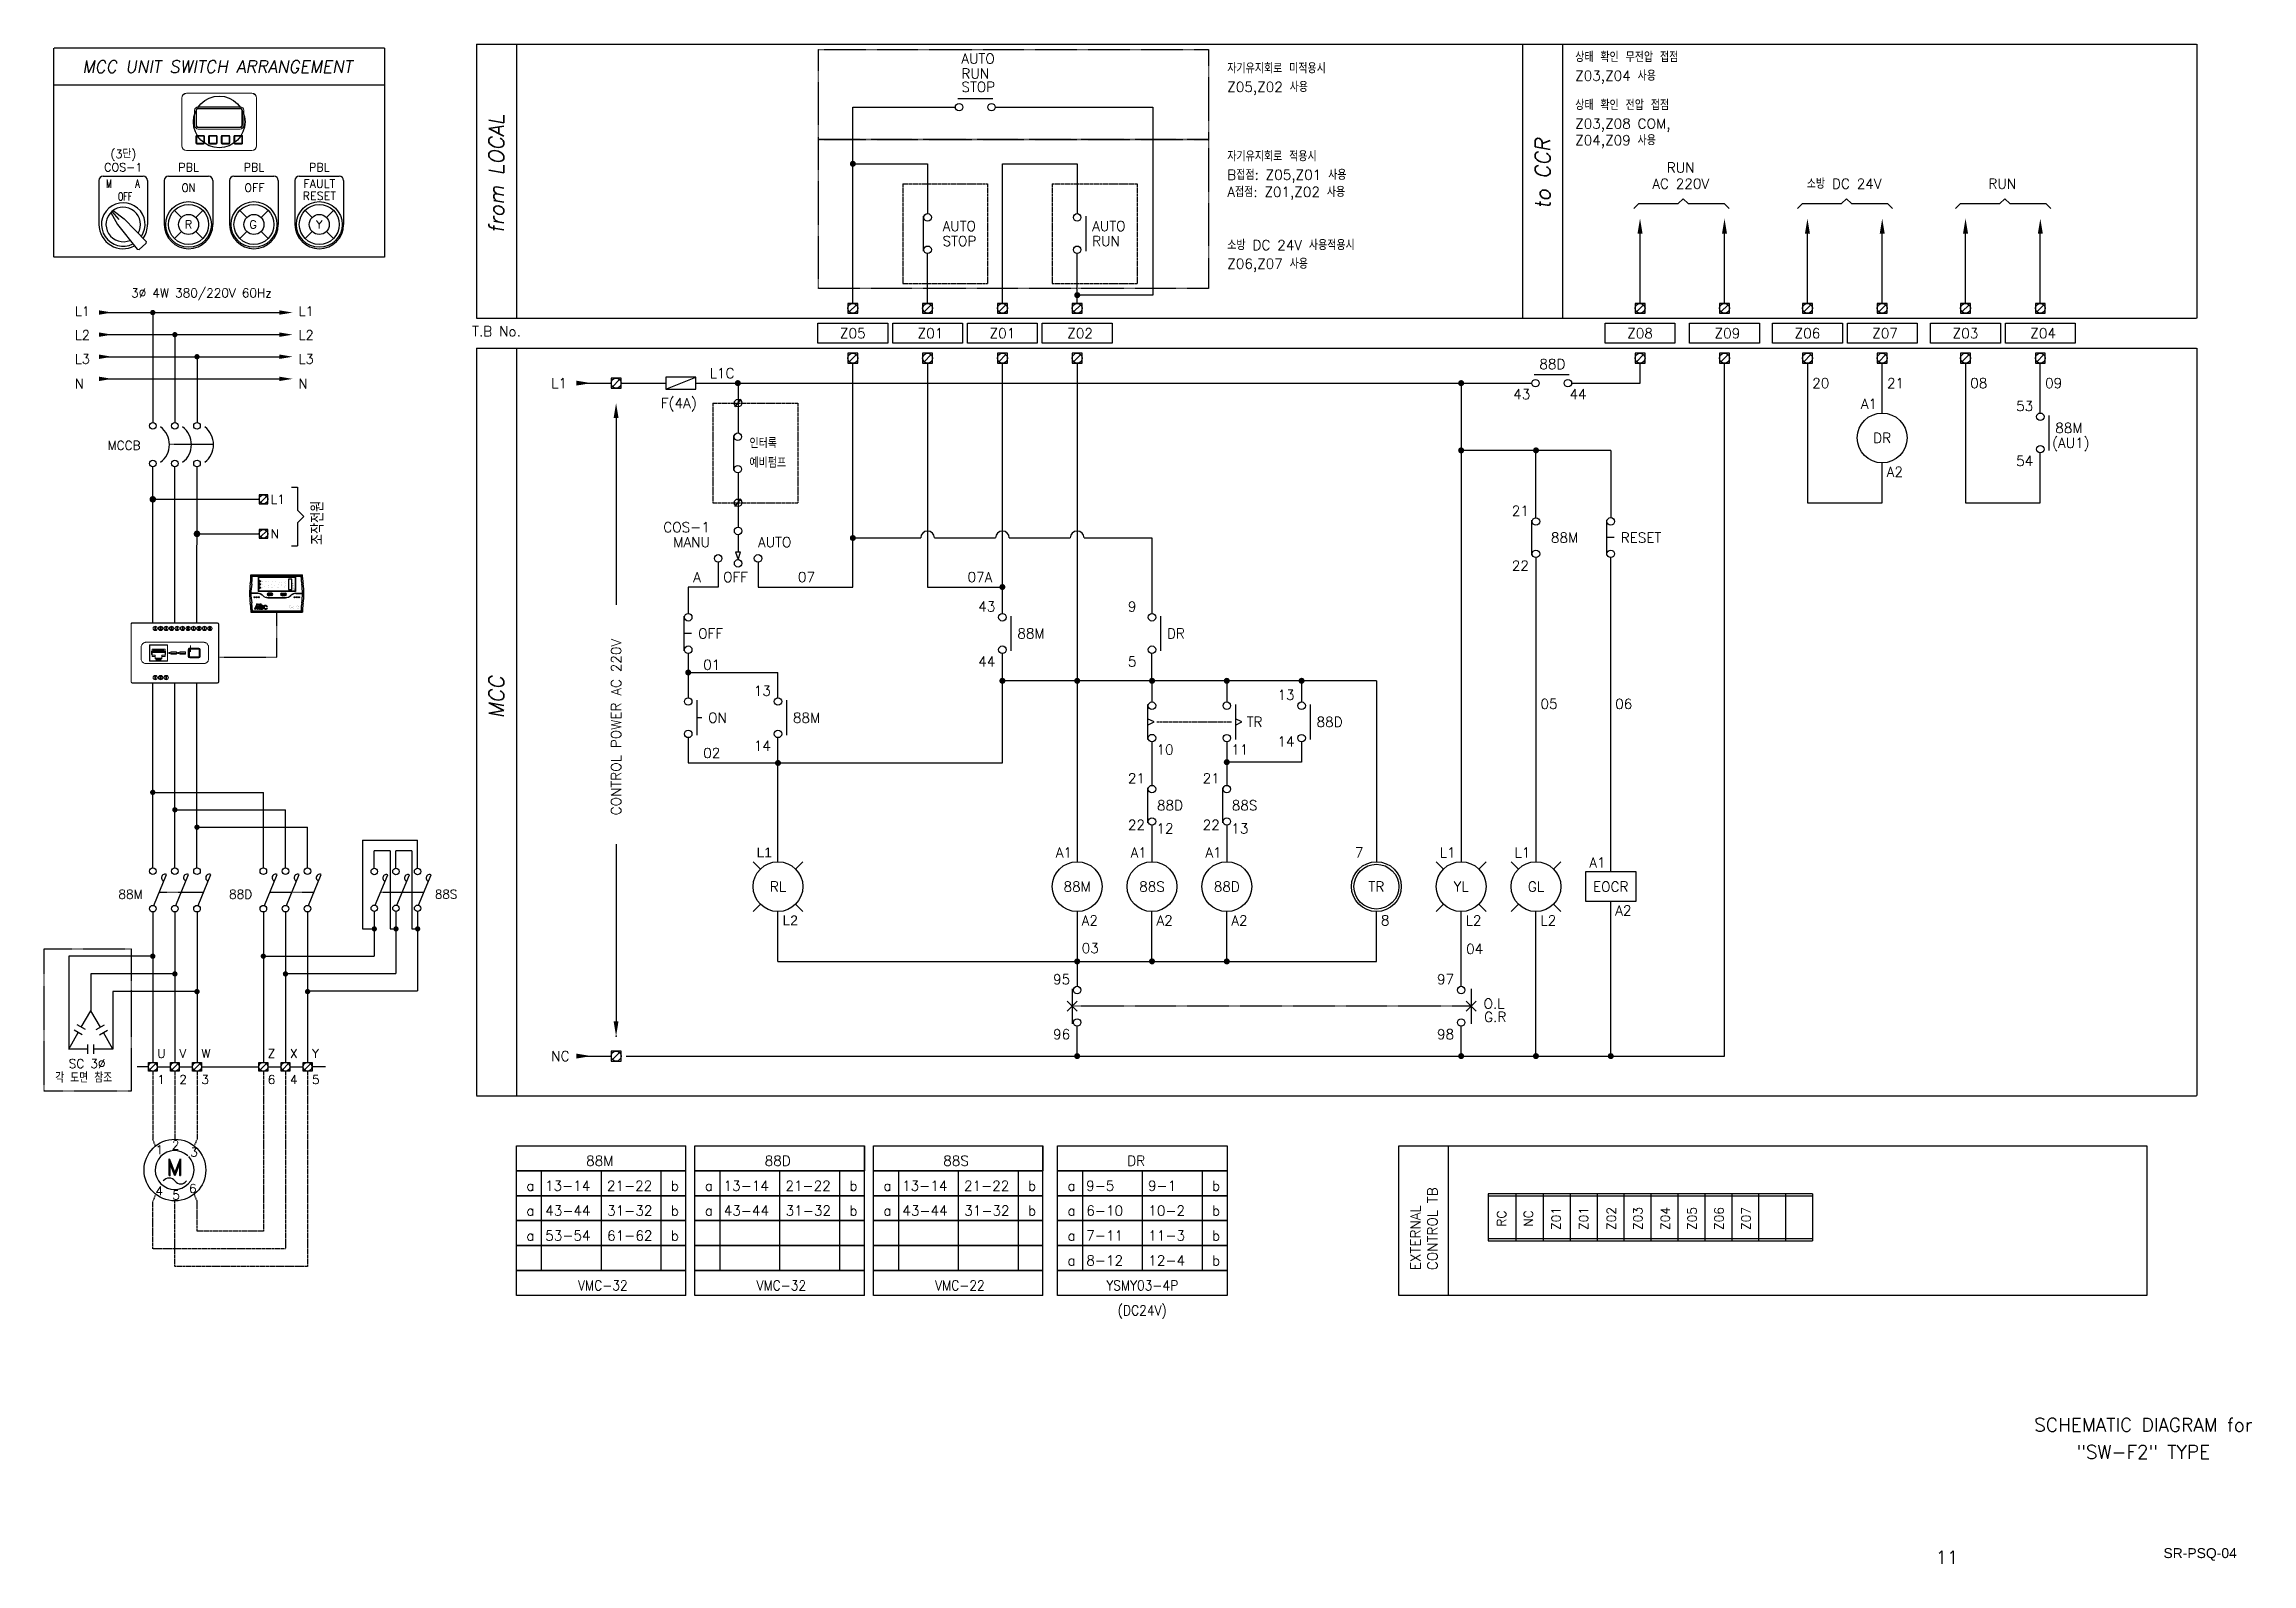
# Model space of a CAD drawing. Header units: millimetres. Extents: x 60229 to 91621, y 21923 to 36546.
# Drawn here: x 79667 to 85151, y 21923 to 25699 of the extents above; entities that cross this region are included whole.
import ezdxf
from ezdxf.enums import TextEntityAlignment as Align

# ---------------------------------------------------------------- set-up
doc = ezdxf.new("R2010")
doc.units = ezdxf.units.MM
for name, pattern in [('CENTER', [2, 1.25, -0.25, 0.25, -0.25]), ('HIDDEN', [2.5, 1.5, -1]), ('HIDDEN2', [3, 2, -1]), ('PHANTOM', [2.5, 1.25, -0.25, 0.25, -0.25, 0.25, -0.25])]:
    doc.linetypes.add(name, pattern=pattern)
for name, color, linetype in [('1', 7, 'Continuous'), ('BLOCK', 3, 'Continuous'), ('속판 홀타공', 2, 'Continuous')]:
    doc.layers.add(name, color=color, linetype=linetype)
doc.styles.add('ROMAND', font='romand')
doc.styles.add('ROMANS', font='romans.shx', dxfattribs={"bigfont": 'fhg.shx'})
doc.styles.add('S2', font='SIMPLEX', dxfattribs={"height": 2})
doc.styles.get("Standard").update_dxf_attribs({"font": 'arial.ttf'})
pattern_1 = [(45, (-10291.643393, -5404.656402), (-0.0176776695, 0.0176776695), [])]

msp = doc.modelspace()

# ---------------------------------------------------------------- texts
at = {"color": 12, "lineweight": -2, "style": 'ROMANS'}
for s, p in [('AUTO', (81945.6, 25650.6)), ('RUN', (81945.6, 25613.4)), ('STOP', (81945.6, 25580.4)), ('AUTO', (81898.9, 25234.5)), ('AUTO', (82270.5, 25234.5)), ('STOP', (81898.9, 25197.3)), ('RUN', (82270.5, 25197.3)), ('MANU', (81229.8, 24449.1)), ('AUTO', (81440.4, 24449.1))]:
    msp.add_text(s, height=24.77, dxfattribs=at).set_placement(p)
at = {"color": 6, "lineweight": -2, "style": 'ROMANS'}
for s, height, p in [('상태 확인 무전압 접점', 24.775, (83470.4, 25654.6)), ('자기유지회로 미적용시', 24.775, (82606.1, 25626.6)), ('Z03,Z04 사용', 24.77, (83470.4, 25608.2)), ('Z05,Z02 사용', 24.77, (82606.1, 25580.2)), ('상태 확인 전압 접점', 24.775, (83470.4, 25535.4)), ('Z03,Z08 COM,', 24.775, (83470.4, 25489)), ('Z04,Z09 사용', 24.77, (83470.4, 25447.9)), ('자기유지회로 적용시', 24.77, (82606.1, 25408)), ('A접점: Z01,Z02 사용', 24.775, (82606.1, 25319.5)), ('B접점: Z05,Z01 사용', 24.775, (82606.1, 25361.9)), ('소방 DC 24V 사용적용시', 24.775, (82606.1, 25187.3)), ('Z06,Z07 사용', 24.77, (82606.1, 25140.9))]:
    msp.add_text(s, height=height, dxfattribs=at).set_placement(p)
at = {"lineweight": -2, "style": 'ROMANS', "oblique": 10}
msp.add_text('MCC UNIT SWITCH ARRANGEMENT', height=30.434, dxfattribs=at).set_placement((80096.9, 25628), align=Align.CENTER)
for s, p in [('from LOCAL', (80790.5, 25376.9)), ('to CCR', (83389.4, 25376.9)), ('MCC', (80790.5, 24076.2))]:
    msp.add_text(s, height=37.16, rotation=90, dxfattribs=at).set_placement(p, align=Align.MIDDLE)
at = {"color": 1, "lineweight": -2, "style": 'ROMANS'}
for s, p in [('COS-1', (79863.5, 25382.8)), ('(3단)', (79863.9, 25415.8))]:
    msp.add_text(s, height=20.29, dxfattribs=at).set_placement(p, align=Align.CENTER)
at = {"lineweight": -2, "style": 'ROMANS'}
for s, height, p in [('PBL', 20.29, (80025.8, 25382.8)), ('PBL', 20.29, (80188.2, 25382.8)), ('PBL', 20.29, (80350.5, 25382.8)), ('EOCR', 24.77, (83558.8, 23593.1)), ('SCHEMATIC DIAGRAM for', 33.639, (84881.8, 22251.3)), ('"SW-F2" TYPE', 33.639, (84881.8, 22184))]:
    msp.add_text(s, height=height, dxfattribs=at).set_placement(p, align=Align.CENTER)
at = {"color": 7, "lineweight": -2}
for s, height, style, p in [('RUN', 24.77, 'ROMANS', (83732.5, 25379.8)), ('OFF', 20.29, 'ROMANS', (80189.5, 25332.1)), ('FAULT', 20.29, 'ROMANS', (80350.5, 25342.2)), ('AC 220V', 24.77, 'ROMANS', (83732.5, 25339.8)), ('소방 DC 24V', 24.77, 'ROMANS', (84138.6, 25339.8)), ('RUN', 24.77, 'ROMANS', (84531.3, 25339.8)), ('RESET', 20.29, 'ROMANS', (80350.5, 25311.8)), ('R', 20.3, 'ROMANS', (80025.8, 25240.8)), ('G', 20.3, 'ROMANS', (80186, 25240.8)), ('Y', 20.3, 'ROMANS', (80350.5, 25240.8)), ('3%%C 4W 380/220V 60Hz', 21.973, 'ROMANS', (80057.7, 25069.7)), ('M', 41.5, 'ROMAND', (79991.8, 22887.5))]:
    msp.add_text(s, height=height, dxfattribs=dict(at, style=style)).set_placement(p, align=Align.CENTER)
at = {"color": 12, "lineweight": -2, "style": 'ROMANS', "width": 0.7}
for s, height, p in [('M', 20.3, (79828, 25342.2)), ('A', 20.3, (79899, 25342.2)), ('OFF', 20.29, (79868, 25310.2))]:
    msp.add_text(s, height=height, dxfattribs=at).set_placement(p, align=Align.CENTER)
at = {"color": 7, "lineweight": -2, "style": 'ROMANS', "width": 0.9}
msp.add_text('ON', height=20.29, dxfattribs=at).set_placement((80025.8, 25332.1), align=Align.CENTER)
at = {"color": 7, "lineweight": -2, "style": 'ROMANS'}
for s, height, p in [('L1', 23.77, (79743.1, 25023.5)), ('L1', 23.77, (80298.9, 25023.5)), ('L2', 23.77, (79743.1, 24964.1)), ('L2', 23.77, (80298.9, 24964.1)), ('L3', 23.77, (79743.1, 24904.7)), ('L3', 23.77, (80298.9, 24904.7)), ('N', 23.8, (79743.1, 24843.6)), ('N', 23.8, (80298.9, 24843.6)), ('MCCB', 21.97, (79824.4, 24690.9)), ('88M', 21.98, (79851.5, 23575.4)), ('88D', 21.98, (80126.3, 23575.4)), ('88S', 21.52, (80637.9, 23575.8)), ('SC 3%%C', 21.97, (79728, 23154.6))]:
    msp.add_text(s, height=height, dxfattribs=at).set_placement(p)
at = {"lineweight": -2, "style": 'ROMANS'}
for s, height, p in [('T.B No.', 24.77, (80730.1, 24973)), ('88D', 24.77, (83381.3, 24891.5)), ('F(4A)', 24.77, (81199.2, 24794.7)), ('43', 24.77, (83316.5, 24816.8)), ('44', 24.77, (83456.2, 24816.8)), ('A1', 24.77, (84180, 24792.7)), ('53', 24.77, (84565.9, 24787.4)), ('88M', 24.77, (84663, 24732.8)), ('(AU1)', 24.77, (84655, 24695.6)), ('A2', 24.77, (84244.3, 24624)), ('54', 24.77, (84565.9, 24650.8)), ('21', 24.77, (83313, 24527.2)), ('88M', 24.77, (83410.1, 24460.3)), ('RESET', 24.77, (83583.5, 24460.4)), ('22', 24.77, (83313, 24390.7)), ('43', 24.77, (81987.4, 24289)), ('9', 24.8, (82359.2, 24289)), ('OFF', 24.77, (81291.8, 24222.1)), ('88M', 24.77, (82084.6, 24222.1)), ('DR', 24.77, (82456.3, 24222.1)), ('44', 24.77, (81987.4, 24152.5)), ('5', 24.8, (82359.2, 24152.5)), ('13', 24.77, (81430, 24079.8)), ('13', 24.77, (82730.8, 24069.4)), ('ON', 24.77, (81316.5, 24012.8)), ('88M', 24.77, (81527.1, 24012.8)), ('TR', 24.77, (82654.5, 24002.4)), ('88D', 24.77, (82827.9, 24002.4)), ('14', 24.77, (81430, 23943.2)), ('14', 24.77, (82730.8, 23953.6)), ('21', 24.77, (82359.2, 23862.2)), ('21', 24.77, (82545, 23862.2)), ('88D', 24.77, (82431.5, 23795.2)), ('88S', 24.77, (82617.3, 23795.2)), ('22', 24.77, (82359.2, 23746.4)), ('22', 24.77, (82545, 23746.4)), ('A1', 24.77, (82180.1, 23677.9)), ('A1', 24.77, (82365.9, 23677.9)), ('A1', 24.77, (82551.8, 23677.9)), ('7', 24.8, (82923.4, 23677.9)), ('L1', 24.77, (83134, 23677.9)), ('L1', 24.77, (83319.8, 23677.9)), ('A1', 24.77, (83505.6, 23653.1)), ('A2', 24.77, (82244.5, 23509.1)), ('A2', 24.77, (82430.3, 23509.1)), ('A2', 24.77, (82616.1, 23509.1)), ('8', 24.8, (82987.7, 23509.1)), ('L2', 24.77, (83198.3, 23509.1)), ('L2', 24.77, (83384.1, 23509.1)), ('A2', 24.77, (83569.9, 23533.9)), ('95', 24.77, (82173.4, 23362.8)), ('97', 24.77, (83127.2, 23362.8)), ('O.L', 24.77, (83242.8, 23302.5)), ('G.R', 24.77, (83244.1, 23269.4)), ('U', 22, (79947.8, 23179.8)), ('V', 22, (80002.7, 23179.8)), ('W', 22, (80057.7, 23179.8)), ('Z', 22, (80222.5, 23179.8)), ('X', 22, (80277.5, 23179.8)), ('Y', 22, (80332.4, 23179.8)), ('96', 24.77, (82173.4, 23226.3)), ('98', 24.77, (83127.2, 23226.3)), ('1', 22, (79947.8, 23115.1)), ('2', 22, (80002.7, 23115.1)), ('3', 22, (80057.7, 23115.1)), ('6', 22, (80222.5, 23115.1)), ('4', 22, (80277.5, 23115.1)), ('5', 22, (80332.4, 23115.1)), ('1', 22, (79943.7, 22940.5)), ('2', 22, (79984.2, 22952.6)), ('3', 22, (80029.9, 22934.5)), ('88M', 24.77, (81013.4, 22911.8)), ('88D', 24.77, (81457, 22911.8)), ('88S', 24.77, (81900.5, 22911.8)), ('DR', 24.77, (82357.7, 22911.8)), ('13-14', 24.77, (80911.2, 22849.9)), ('21-22', 24.77, (81065.1, 22849.9)), ('b', 24.8, (81224, 22849.9)), ('13-14', 24.77, (81354.8, 22849.9)), ('21-22', 24.77, (81508.6, 22849.9)), ('b', 24.8, (81667.6, 22849.9)), ('13-14', 24.77, (81798.4, 22849.9)), ('21-22', 24.77, (81952.2, 22849.9)), ('b', 24.8, (82111.1, 22849.9)), ('9-5', 24.77, (82255.5, 22849.9)), ('9-1', 24.77, (82409.3, 22849.9)), ('b', 24.8, (82568.3, 22849.9)), ('4', 22, (79943.6, 22838.4)), ('5', 22, (79985.3, 22828)), ('6', 22, (80026.8, 22844.5)), ('a', 24.8, (80864.8, 22849.9)), ('a', 24.8, (81308.3, 22849.9)), ('a', 24.8, (81751.9, 22849.9)), ('a', 24.8, (82209.1, 22849.9)), ('a', 24.8, (80864.8, 22788)), ('43-44', 24.77, (80911.8, 22788)), ('31-32', 24.77, (81065.6, 22788)), ('b', 24.8, (81224, 22788)), ('a', 24.8, (81308.3, 22788)), ('43-44', 24.77, (81355.3, 22788)), ('31-32', 24.77, (81509.1, 22788)), ('b', 24.8, (81667.6, 22788)), ('a', 24.8, (81751.9, 22788)), ('43-44', 24.77, (81798.9, 22788)), ('31-32', 24.77, (81952.7, 22788)), ('b', 24.8, (82111.1, 22788)), ('a', 24.8, (82209.1, 22788)), ('6-10', 24.77, (82256, 22788)), ('10-2', 24.77, (82409.9, 22788)), ('b', 24.8, (82568.3, 22788)), ('61-62', 24.77, (81065.6, 22726)), ('a', 24.8, (82209.1, 22726)), ('7-11', 24.77, (82256, 22726)), ('11-3', 24.77, (82409.9, 22726)), ('b', 24.8, (82568.3, 22726)), ('a', 24.8, (82209.1, 22664.1)), ('8-12', 24.77, (82256, 22664.1)), ('12-4', 24.77, (82409.9, 22664.1)), ('b', 24.8, (82568.3, 22664.1)), ('11', 32.58, (84366.2, 21922.7))]:
    msp.add_text(s, height=height, dxfattribs=at).set_placement(p)
at = {"color": 2, "lineweight": -2, "style": 'ROMANS'}
for s, p in [('Z05', (81675.9, 24968.1)), ('Z01', (82047.5, 24968.1)), ('Z08', (83631.5, 24968.1)), ('Z06', (84047.4, 24968.1)), ('Z03', (84440.1, 24968.1))]:
    msp.add_text(s, height=24.77, dxfattribs=at).set_placement(p, align=Align.CENTER)
for s, height, p in [('Z01', 24.77, (81836.9, 24968.1)), ('Z02', 24.77, (82208.6, 24968.1)), ('Z09', 24.77, (83816.6, 24968.1)), ('Z07', 24.77, (84208.4, 24968.1)), ('Z04', 24.77, (84601.1, 24968.1)), ('L1', 24.77, (80926.7, 24844.3)), ('L1C', 24.77, (81320.3, 24869)), ('20', 24.77, (84059.2, 24844.3)), ('21', 24.77, (84245, 24844.3)), ('08', 24.77, (84451.9, 24844.3)), ('09', 24.77, (84637.7, 24844.3)), ('인터록', 24.77, (81419.1, 24695.1)), ('예비펌프', 24.77, (81419.1, 24646.6)), ('L1', 21.91, (80230, 24557)), ('N', 21.9, (80230, 24471.1)), ('A', 24.8, (81279.4, 24362.4)), ('07', 24.77, (81539.5, 24362.4)), ('07A', 24.77, (81960.8, 24362.4)), ('01', 24.77, (81304.2, 24144.3)), ('05', 24.77, (83384.1, 24047.3)), ('06', 24.77, (83569.9, 24047.3)), ('02', 24.77, (81304.2, 23925.2)), ('10', 24.77, (82430.3, 23933.7)), ('11', 24.77, (82616.1, 23933.7)), ('12', 24.77, (82430.3, 23737.6)), ('13', 24.77, (82616.1, 23737.6)), ('03', 24.77, (82244.5, 23440.3)), ('04', 24.77, (83199.5, 23438.3)), ('NC', 24.77, (80926.7, 23172)), ('a', 24.8, (80864.8, 22726)), ('53-54', 24.77, (80911.8, 22726)), ('b', 24.8, (81224, 22726))]:
    msp.add_text(s, height=height, dxfattribs=at).set_placement(p)
at = {"lineweight": -2, "style": 'ROMANS'}
for s, p in [('DR', (84233.2, 24720.4)), ('RL', (81490, 23605.5)), ('88M', (82233.3, 23605.5)), ('88S', (82419.1, 23605.5)), ('88D', (82604.9, 23605.5)), ('TR', (82976.6, 23605.5)), ('YL', (83187.2, 23605.5)), ('GL', (83373, 23605.5))]:
    msp.add_text(s, height=24.77, dxfattribs=at).set_placement(p, align=Align.MIDDLE)
at = {"color": 7, "lineweight": -2, "style": 'ROMANS'}
msp.add_text('조작전원', height=31.3, rotation=90, dxfattribs=at).set_placement((80361.2, 24454.5))
at = {"color": 1, "lineweight": -2, "style": 'ROMANS'}
for s, p in [('COS-1', (81205.1, 24486.3)), ('OFF', (81353.7, 24362.4))]:
    msp.add_text(s, height=24.77, dxfattribs=at).set_placement(p)
at = {"lineweight": -2}
for s, height, p in [('L1', 24.77, (81436.8, 23677.9)), ('L2', 24.77, (81501.1, 23509.1)), ('SR-PSQ-04', 24.71, (84931.8, 21937))]:
    msp.add_text(s, height=height, dxfattribs=at).set_placement(p)
at = {"color": 4, "lineweight": -2, "style": 'ROMANS'}
msp.add_text('각 도면 참조', height=21.97, dxfattribs=at).set_placement((79694.6, 23118.7))
at = {"color": 3, "linetype": 'Continuous', "lineweight": -2, "style": 'S2'}
for s, p in [('CONTROL TB', (83128.2, 22652.4)), ('EXTERNAL', (83085.8, 22652.4))]:
    msp.add_text(s, height=24.77, rotation=90, dxfattribs=at).set_placement(p)
for s, p in [('RC', (83287.4, 22780.7)), ('NC', (83354.3, 22780.7)), ('Z01', (83423, 22780.7)), ('Z01', (83491.3, 22780.7)), ('Z02', (83560.2, 22780.7)), ('Z03', (83626.1, 22780.7)), ('Z04', (83694, 22780.7)), ('Z05', (83760.9, 22780.7)), ('Z06', (83827.8, 22780.7)), ('Z07', (83894.7, 22780.7))]:
    msp.add_text(s, height=22.3, rotation=90, dxfattribs=at).set_placement(p, align=Align.MIDDLE)
at = {"lineweight": -2, "style": 'ROMANS', "width": 0.9}
for s, p in [('VMC-32', (81054.9, 22602.2)), ('VMC-32', (81498.4, 22602.2)), ('VMC-22', (81942, 22602.2)), ('YSMY03-4P', (82394.9, 22602.2)), ('(DC24V)', (82394.9, 22540.2))]:
    msp.add_text(s, height=24.77, dxfattribs=at).set_placement(p, align=Align.CENTER)
at = {"color": 7, "linetype": 'ByBlock', "lineweight": -2, "insert": (81087.8, 24001.9), "char_height": 24.775, "attachment_point": 5, "rotation": 90, "style": 'ROMANS'}
msp.add_mtext('CONTROL POWER AC 220V', dxfattribs=at)

# ---------------------------------------------------------------- blocks, each defined once
blk = doc.blocks.new('A$C37BB3849')
at = {"layer": '1', "color": 2, "linetype": 'Continuous', "lineweight": 18}
for p, q in [((-47.078395, 11.079309), (-47.078395, -49.079309)), ((-47, -49.00091), (-47, 11.00091)), ((-47, 11.00091), (-47, -49.00091)), ((41.07931, 17.078395), (-41.079309, 17.078395)), ((-41.00091, 17), (41.000911, 17)), ((41.000911, 17), (-41.00091, 17)), ((-26.5, 0), (26.5, 0)), ((47, 11.00091), (47, -49.00091)), ((47, -49.00091), (47, 11.00091)), ((47.078396, -49.079309), (47.078396, 11.079309)), ((-31, -23.5), (-31, -4.5)), ((-29, -7.1), (-29.250009, -7.1)), ((-29.250009, -8.9), (-29, -8.9)), ((-29, -19.1), (-29.250009, -19.1)), ((-29.250009, -20.9), (-29, -20.9)), ((-29.25, -4.5), (-29.25, -23.5)), ((-29.25, -7), (-28.999996, -7)), ((-28.999996, -9), (-29.25, -9)), ((-29.25, -19), (-28.999996, -19)), ((-28.999996, -21), (-29.25, -21)), ((-29, -7.1), (-29, -4.75)), ((-29, -19.1), (-29, -8.9)), ((-29, -23.25), (-29, -20.9)), ((-28.5, -23.25), (-28.5, -4.75)), ((26.5, -1.75), (-26.5, -1.75)), ((-26.5, -26.25), (26.5, -26.25)), ((-26.25, -2), (26.25, -2)), ((-26.25, -2.5), (26.25, -2.5)), ((26.25, -25.5), (-26.25, -25.5)), ((26.25, -26), (-26.25, -26)), ((28.5, -4.75), (28.5, -23.25)), ((28.999997, -12.7), (29.25, -12.7)), ((29.25, -15.3), (28.999997, -15.3)), ((29, -4.75), (29, -12.8)), ((29.25001, -12.8), (29, -12.8)), ((29, -15.2), (29, -23.25)), ((29, -15.2), (29.25001, -15.2)), ((29.25, -23.5), (29.25, -4.5)), ((31, -4.5), (31, -23.5)), ((-41.079309, -55.078396), (41.07931, -55.078396)), ((41.000911, -55), (-41.00091, -55)), ((-41.00091, -55), (41.000911, -55)), ((-29.5, -45.8), (-29.5, -37.2)), ((-29, -37.2), (-29, -45.8)), ((-28.4, -45.7), (-28.4, -37.3)), ((-28.3, -36), (-19.7, -36)), ((-19.7, -36.5), (-28.3, -36.5)), ((-28.3, -46.5), (-19.7, -46.5)), ((-19.7, -47), (-28.3, -47)), ((-28.2, -37.1), (-19.8, -37.1)), ((-19.8, -45.9), (-28.2, -45.9)), ((-27, -45.9), (-27, -46.5)), ((26.5, -28), (-26.5, -28)), ((-26, -46.5), (-26, -45.9)), ((-24.5, -45.9), (-24.5, -46.5)), ((-23.5, -46.5), (-23.5, -45.9)), ((-22, -45.9), (-22, -46.5)), ((-21, -46.5), (-21, -45.9)), ((-19.6, -37.3), (-19.6, -45.7)), ((-19, -45.8), (-19, -37.2)), ((-18.5, -37.2), (-18.5, -45.8)), ((-13.5, -45.8), (-13.5, -37.2)), ((-13, -37.2), (-13, -45.8)), ((-12.4, -45.7), (-12.4, -37.3)), ((-12.3, -36), (-3.7, -36)), ((-3.7, -36.5), (-12.3, -36.5)), ((-12.3, -46.5), (-3.7, -46.5)), ((-3.7, -47), (-12.3, -47)), ((-12.2, -37.1), (-3.8, -37.1)), ((-3.8, -45.9), (-12.2, -45.9)), ((-11, -45.9), (-11, -46.5)), ((-10, -46.5), (-10, -45.9)), ((-8.5, -45.9), (-8.5, -46.5)), ((-7.5, -46.5), (-7.5, -45.9)), ((-6, -45.9), (-6, -46.5)), ((-5, -46.5), (-5, -45.9)), ((-3.6, -37.3), (-3.6, -45.7)), ((-3, -45.8), (-3, -37.2)), ((-2.5, -37.2), (-2.5, -45.8)), ((2.5, -45.8), (2.5, -37.2)), ((3, -37.2), (3, -45.8)), ((3.6, -45.7), (3.6, -37.3)), ((3.7, -36), (12.3, -36)), ((12.3, -36.5), (3.7, -36.5)), ((3.7, -46.5), (12.3, -46.5)), ((12.3, -47), (3.7, -47)), ((3.8, -37.1), (12.2, -37.1)), ((12.2, -45.9), (3.8, -45.9)), ((5, -45.9), (5, -46.5)), ((6, -46.5), (6, -45.9)), ((7.5, -45.9), (7.5, -46.5)), ((8.5, -46.5), (8.5, -45.9)), ((10, -45.9), (10, -46.5)), ((11, -46.5), (11, -45.9)), ((12.4, -37.3), (12.4, -45.7)), ((13, -45.8), (13, -37.2)), ((13.5, -37.2), (13.5, -45.8)), ((18.5, -45.8), (18.5, -37.2)), ((19, -37.2), (19, -45.8)), ((19.6, -45.7), (19.6, -37.3)), ((19.7, -36), (28.3, -36)), ((28.3, -36.5), (19.7, -36.5)), ((19.7, -46.5), (28.3, -46.5)), ((28.3, -47), (19.7, -47)), ((19.8, -37.1), (28.2, -37.1)), ((28.2, -45.9), (19.8, -45.9)), ((21, -45.9), (21, -46.5)), ((22, -46.5), (22, -45.9)), ((23.5, -45.9), (23.5, -46.5)), ((24.5, -46.5), (24.5, -45.9)), ((26, -45.9), (26, -46.5)), ((27, -46.5), (27, -45.9)), ((28.4, -37.3), (28.4, -45.7)), ((29, -45.8), (29, -37.2)), ((29.5, -37.2), (29.5, -45.8))]:
    blk.add_line(p, q, dxfattribs=at)
for centre, radius, start, end in [((-26.5, -4.5), 4.5, 90, 180), ((26.5, -4.5), 4.5, 0, 90), ((-26.5, -23.5), 4.5, 180, 270), ((-26.5, -4.5), 2.75, 90, 180), ((-26.5, -23.5), 2.75, 180, 270), ((-26.25, -4.75), 2.75, 90, 180), ((-26.25, -23.25), 2.75, 180, 270), ((-26.25, -4.75), 2.25, 90, 180), ((-26.25, -23.25), 2.25, 180, 270), ((26.25, -4.75), 2.75, 0, 90), ((26.25, -4.75), 2.25, 0, 90), ((26.25, -23.25), 2.75, 270, 0), ((26.25, -23.25), 2.25, 270, 0), ((26.5, -4.5), 2.75, 0, 90), ((26.5, -23.5), 2.75, 270, 0), ((26.5, -23.5), 4.5, 270, 0), ((-28.3, -37.2), 1.2, 90, 180), ((-28.3, -45.8), 1.2, 180, 270), ((-28.3, -37.2), 0.7, 90, 180), ((-28.3, -45.8), 0.7, 180, 270), ((-28.2, -37.3), 0.2, 90, 180), ((-28.2, -45.7), 0.2, 180, 270), ((-19.8, -37.3), 0.2, 0, 90), ((-19.8, -45.7), 0.2, 270, 0), ((-19.7, -37.2), 1.2, 0, 90), ((-19.7, -37.2), 0.7, 0, 90), ((-19.7, -45.8), 1.2, 270, 0), ((-19.7, -45.8), 0.7, 270, 0), ((-12.3, -37.2), 1.2, 90, 180), ((-12.3, -45.8), 1.2, 180, 270), ((-12.3, -37.2), 0.7, 90, 180), ((-12.3, -45.8), 0.7, 180, 270), ((-12.2, -37.3), 0.2, 90, 180), ((-12.2, -45.7), 0.2, 180, 270), ((-3.8, -37.3), 0.2, 0, 90), ((-3.8, -45.7), 0.2, 270, 0), ((-3.7, -37.2), 1.2, 0, 90), ((-3.7, -37.2), 0.7, 0, 90), ((-3.7, -45.8), 1.2, 270, 0), ((-3.7, -45.8), 0.7, 270, 0), ((3.7, -37.2), 1.2, 90, 180), ((3.7, -45.8), 1.2, 180, 270), ((3.7, -37.2), 0.7, 90, 180), ((3.7, -45.8), 0.7, 180, 270), ((3.8, -37.3), 0.2, 90, 180), ((3.8, -45.7), 0.2, 180, 270), ((12.2, -37.3), 0.2, 0, 90), ((12.2, -45.7), 0.2, 270, 0), ((12.3, -37.2), 1.2, 0, 90), ((12.3, -37.2), 0.7, 0, 90), ((12.3, -45.8), 1.2, 270, 0), ((12.3, -45.8), 0.7, 270, 0), ((19.7, -37.2), 1.2, 90, 180), ((19.7, -45.8), 1.2, 180, 270), ((19.7, -37.2), 0.7, 90, 180), ((19.7, -45.8), 0.7, 180, 270), ((19.8, -37.3), 0.2, 90, 180), ((19.8, -45.7), 0.2, 180, 270), ((28.2, -37.3), 0.2, 0, 90), ((28.2, -45.7), 0.2, 270, 0), ((28.3, -37.2), 1.2, 0, 90), ((28.3, -37.2), 0.7, 0, 90), ((28.3, -45.8), 1.2, 270, 0), ((28.3, -45.8), 0.7, 270, 0)]:
    blk.add_arc(centre, radius, start, end, dxfattribs=at)
for centre, major_axis, ratio, start_param, end_param in [((-41.077633, 11.077634), (4.243718, -4.243718), 0.999746, 2.3563467834, 3.9268385237), ((-40.999086, 10.999086), (4.243933, -4.243933), 0.999695, 2.3563461886, 3.9268391183), ((-40.999086, 10.999086), (-4.243933, 4.243933), 0.999695, 5.4979388427, 7.0684317721), ((40.999086, 10.999086), (-4.243933, -4.243933), 0.999695, 2.3563461874, 3.9268391181), ((40.999086, 10.999086), (4.243933, 4.243933), 0.999695, 5.4979388413, 7.0684317721), ((41.077634, 11.077634), (-4.243718, -4.243718), 0.999746, 2.3563467834, 3.9268385237), ((-41.077633, -49.077634), (-4.243718, -4.243718), 0.999746, 5.497939437, 7.0684311773), ((-40.999086, -48.999086), (4.243933, 4.243933), 0.999695, 2.3563461886, 3.9268391181), ((-40.999086, -48.999086), (-4.243933, -4.243933), 0.999695, 5.4979388424, 7.0684317722), ((40.999086, -48.999086), (-4.243933, 4.243933), 0.999695, 2.3563461886, 3.9268391194), ((40.999086, -48.999086), (4.243933, -4.243933), 0.999695, 5.497938843, 7.0684317734), ((41.077634, -49.077634), (4.243718, -4.243718), 0.999746, 5.497939437, 7.0684311773)]:
    blk.add_ellipse(centre, major_axis=major_axis, ratio=ratio, start_param=start_param, end_param=end_param, dxfattribs=at)
blk = doc.blocks.new('A$C64643876')
at = {"layer": '1', "color": 2, "linetype": 'Continuous', "lineweight": 18}
for p, q in [((-38.4, 30.2), (-38.4, 15.2)), ((-38.4, 30.2), (-38.4, -22.8)), ((-37.9, 30.7), (-38.1, 30.9)), ((-38.1, 30.2), (-38.1, -22.8)), ((6.6, 31.2), (-37.4, 31.2)), ((40.6, 31.2), (-37.4, 31.2)), ((-37.4, 31.2), (40.6, 31.2)), ((40.6, 30.9), (-37.4, 30.9)), ((6.6, 31), (6.6, 31.2)), ((6.6, 31), (22.6, 31)), ((9.2, 24.5), (9.2, 27.8)), ((10, 27.8), (10, 24.5)), ((14.2, 24.5), (14.2, 27.8)), ((15, 27.8), (15, 24.5)), ((19.2, 24.5), (19.2, 27.8)), ((20, 27.8), (20, 24.5)), ((22.6, 31), (22.6, 31.2)), ((40.6, 31.2), (22.6, 31.2)), ((41.3, 30.9), (41.2, 30.7)), ((41.4, -22.8), (41.4, 30.2)), ((41.6, -22.8), (41.6, 30.2)), ((41.6, 3.7), (41.6, 30.2)), ((-38.4, 11.2), (-38.4, 3.7)), ((-38.4, 3.7), (-38.4, -3.8)), ((-21.6, 0.5), (-21.6, 6.9)), ((-21.2, 7.8), (-20.8, 7.4)), ((-21.1, 6.9), (-21.1, 0.5)), ((-20.5, 0.5), (-20.5, 6.9)), ((-20.3, 8.2), (-11.9, 8.2)), ((-11.9, 7.7), (-20.3, 7.7)), ((-20.3, 7.1), (-11.9, 7.1)), ((-11.9, 0.3), (-20.3, 0.3)), ((-19.6, -0.3), (-19.6, 0.3)), ((-19.1, 7.7), (-19.1, 7.1)), ((-18.6, 0.3), (-18.6, -0.3)), ((-16.6, -0.3), (-16.6, 0.3)), ((-15.6, 0.3), (-15.6, -0.3)), ((-13.6, -0.3), (-13.6, 0.3)), ((-13.1, 7.1), (-13.1, 7.7)), ((-12.6, 0.3), (-12.6, -0.3)), ((-11.7, 6.9), (-11.7, 0.5)), ((-11.3, 7.4), (-10.9, 7.8)), ((-11.1, 0.5), (-11.1, 6.9)), ((-10.6, 6.9), (-10.6, 0.5)), ((-2.9, 4.8), (-8.1, 4.8)), ((-8.1, 4.8), (-8.1, 2.6)), ((-8.1, 2.6), (-2.9, 2.6)), ((-8, 4.7), (-8, 2.7)), ((-3, 4.7), (-8, 4.7)), ((-8, 2.7), (-3, 2.7)), ((-3, 2.7), (-3, 4.7)), ((-2.9, 2.6), (-2.9, 4.8)), ((5.3, 4.8), (0.1, 4.8)), ((0.1, 4.8), (0.1, 2.6)), ((0.1, 2.6), (5.3, 2.6)), ((0.2, 4.7), (0.2, 2.7)), ((5.2, 4.7), (0.2, 4.7)), ((0.2, 2.7), (5.2, 2.7)), ((5.2, 2.7), (5.2, 4.7)), ((5.3, 2.6), (5.3, 4.8)), ((8.3, 10.7), (8.3, -3.3)), ((8.5, -3.1), (8.5, 10.5)), ((24.3, 11.2), (8.8, 11.2)), ((24.1, 11), (9, 11)), ((10.1, 4.6), (10.1, 2.3)), ((10.6, 5), (10.5, 5)), ((10.5, 1.9), (10.6, 1.9)), ((13.4, 6.9), (10.6, 6.9)), ((10.6, 6.9), (10.6, 5)), ((10.6, 5.8), (13.4, 5.8)), ((10.6, 1.9), (10.6, 5)), ((10.6, 3.3), (22.5, 3.3)), ((10.6, 2.6), (12, 2.6)), ((10.6, 1.9), (10.6, 0.1)), ((11.1, 1.7), (10.6, 1.7)), ((11.1, 0.3), (10.6, 0.3)), ((22.5, 0.1), (10.6, 0.1)), ((12, 1.7), (11.1, 1.7)), ((12, 2.6), (12, 0.7)), ((12, 0.7), (12.8, 0.7)), ((12.6, 11.2), (12.6, 11)), ((12.6, 0.7), (12.6, 0.1)), ((12.8, 2.6), (13.3, 2.6)), ((12.8, 2.6), (12.8, 0.1)), ((13.3, 2.6), (13.3, 0.1)), ((13.3, 0.7), (13.8, 0.7)), ((13.4, 9.1), (14.5, 9.1)), ((13.4, 6.9), (13.4, 9.1)), ((13.4, 8.6), (14.5, 8.6)), ((13.4, 8.5), (19.7, 8.5)), ((13.4, 6.9), (13.4, 5.8)), ((13.8, 2.6), (14.3, 2.6)), ((13.8, 2.6), (13.8, 0.1)), ((14.3, 2.6), (14.3, 0.1)), ((14.3, 0.7), (14.8, 0.7)), ((14.5, 10.2), (14.5, 9.1)), ((18.6, 10.2), (14.5, 10.2)), ((14.5, 9.9), (18.6, 9.9)), ((14.5, 9.8), (18.6, 9.8)), ((14.5, 9.6), (18.6, 9.6)), ((14.5, 9.4), (18.6, 9.4)), ((14.5, 8.6), (14.5, 9.1)), ((14.8, 2.6), (15.3, 2.6)), ((14.8, 2.6), (14.8, 0.1)), ((15.3, 2.6), (15.3, 0.1)), ((15.3, 0.7), (15.8, 0.7)), ((15.8, 2.6), (16.3, 2.6)), ((15.8, 2.6), (15.8, 0.1)), ((16.3, 2.6), (16.3, 0.1)), ((16.3, 0.7), (16.8, 0.7)), ((16.8, 2.6), (17.3, 2.6)), ((16.8, 2.6), (16.8, 0.1)), ((17.3, 2.6), (17.3, 0.1)), ((17.3, 0.7), (17.9, 0.7)), ((17.9, 2.6), (18.4, 2.6)), ((17.9, 2.6), (17.9, 0.1)), ((18.4, 2.6), (18.4, 0.1)), ((18.4, 0.7), (18.9, 0.7)), ((18.6, 10.2), (18.6, 9.1)), ((18.6, 8.6), (18.6, 9.1)), ((18.6, 9.1), (19.7, 9.1)), ((18.6, 8.6), (19.7, 8.6)), ((18.9, 2.6), (19.4, 2.6)), ((18.9, 2.6), (18.9, 0.1)), ((19.4, 2.6), (19.4, 0.1)), ((19.4, 0.7), (19.9, 0.7)), ((19.7, 6.9), (19.7, 9.1)), ((19.7, 6.9), (19.7, 5.8)), ((22.5, 6.9), (19.7, 6.9)), ((19.7, 5.8), (22.5, 5.8)), ((19.9, 2.6), (20.4, 2.6)), ((19.9, 2.6), (19.9, 0.1)), ((20.4, 2.6), (20.4, 0.1)), ((20.4, 0.7), (21.2, 0.7)), ((20.6, 11), (20.6, 11.2)), ((20.6, 0.7), (20.6, 0.1)), ((21.2, 2.6), (22.5, 2.6)), ((21.2, 2.6), (21.2, 0.7)), ((22, 1.7), (21.2, 1.7)), ((22.5, 1.7), (22, 1.7)), ((22.5, 0.3), (22, 0.3)), ((22.5, 6.9), (22.5, 5)), ((22.5, 1.9), (22.5, 5)), ((22.6, 5), (22.5, 5)), ((22.5, 1.9), (22.6, 1.9)), ((22.5, 1.9), (22.5, 0.1)), ((23, 2.3), (23, 4.6)), ((24.6, 10.5), (24.6, -3.1)), ((24.8, -3.3), (24.8, 10.7)), ((41.6, -22.8), (41.6, 3.7)), ((-38.4, -7.8), (-38.4, -22.8)), ((-30.8, -20.5), (-30.8, -17.2)), ((-30, -17.2), (-30, -20.5)), ((-25.8, -20.5), (-25.8, -17.2)), ((-25, -17.2), (-25, -20.5)), ((-21.2, -0.4), (-20.8, -0.1)), ((-20.8, -20.5), (-20.8, -17.2)), ((-20.3, -0.3), (-11.9, -0.3)), ((-11.9, -0.8), (-20.3, -0.8)), ((-20, -17.2), (-20, -20.5)), ((-15.8, -20.5), (-15.8, -17.2)), ((-15, -17.2), (-15, -20.5)), ((-11.3, -0.1), (-10.9, -0.4)), ((-10.8, -20.5), (-10.8, -17.2)), ((-10, -17.2), (-10, -20.5)), ((-5.8, -20.5), (-5.8, -17.2)), ((-5, -17.2), (-5, -20.5)), ((-0.8, -20.5), (-0.8, -17.2)), ((0, -17.2), (0, -20.5)), ((4.2, -20.5), (4.2, -17.2)), ((5, -17.2), (5, -20.5)), ((8.8, -3.8), (24.3, -3.8)), ((24.1, -3.6), (9, -3.6)), ((9.2, -20.5), (9.2, -17.2)), ((10, -17.2), (10, -20.5)), ((11.9, -3.6), (11.9, -3.8)), ((12.4, -3.6), (12.4, -3.8)), ((13.2, -3.6), (13.2, -3.8)), ((13.6, -3.6), (13.6, -3.8)), ((14.2, -20.5), (14.2, -17.2)), ((14.5, -3.6), (14.5, -3.8)), ((14.9, -3.6), (14.9, -3.8)), ((15, -17.2), (15, -20.5)), ((15.7, -3.6), (15.7, -3.8)), ((16.2, -3.6), (16.2, -3.8)), ((17, -3.6), (17, -3.8)), ((17.4, -3.6), (17.4, -3.8)), ((18.3, -3.6), (18.3, -3.8)), ((18.7, -3.6), (18.7, -3.8)), ((19.2, -20.5), (19.2, -17.2)), ((19.5, -3.6), (19.5, -3.8)), ((20, -3.6), (20, -3.8)), ((20, -17.2), (20, -20.5)), ((20.8, -3.6), (20.8, -3.8)), ((21.2, -3.6), (21.2, -3.8)), ((-38.1, -23.5), (-37.9, -23.4)), ((-37.4, -23.6), (40.6, -23.6)), ((-37.4, -23.8), (-33.4, -23.8)), ((-37.4, -23.8), (40.6, -23.8)), ((22.6, -23.7), (-33.4, -23.7)), ((-33.4, -23.7), (-33.4, -23.8)), ((-23.4, -24), (-23.4, -23.8)), ((26.6, -24), (-23.4, -24)), ((22.6, -23.7), (22.6, -23.8)), ((22.6, -23.8), (40.6, -23.8)), ((26.6, -24), (26.6, -23.8)), ((41.2, -23.4), (41.3, -23.5))]:
    blk.add_line(p, q, dxfattribs=at)
at = {"layer": '1', "color": 3, "linetype": 'Continuous', "lineweight": 18}
for p, q in [((-12.6, 2.7), (-12.6, 0.3)), ((-12.6, 2.2), (-12.6, 2.7)), ((-12.6, -2.2), (-12.6, 2.2)), ((-12.6, 2.2), (-12.6, -2.2)), ((-12.6, 0.3), (-12.6, -0.3)), ((-0.7, 4.1), (-2.1, 4.1)), ((-2.1, 4.1), (-2.1, 3.3)), ((-2.1, 3.3), (-0.7, 3.3)), ((-0.7, 3.3), (-0.7, 4.1)), ((6.1, 4.1), (6.1, 3.3)), ((7.3, 4.1), (6.1, 4.1)), ((6.1, 3.3), (7.3, 3.3)), ((7.3, 3.3), (7.3, 4.1)), ((-12.6, -0.3), (-12.6, -3.2)), ((-12.6, -3.2), (-12.6, -2.2))]:
    blk.add_line(p, q, dxfattribs=at)
at = {"layer": '1', "color": 3, "linetype": 'PHANTOM', "lineweight": 18}
blk.add_line((-8.2, 3.7), (5.5, 3.7), dxfattribs=at)
at = {"layer": '1', "color": 2, "linetype": 'Continuous', "lineweight": 18}
for centre in [(9.6, 26.2), (14.6, 26.2), (19.6, 26.2), (-30.4, -18.8), (-25.4, -18.8), (-20.4, -18.8), (-15.4, -18.8), (-10.4, -18.8), (-5.4, -18.8), (-0.4, -18.8), (4.6, -18.8), (9.6, -18.8), (14.6, -18.8), (19.6, -18.8)]:
    blk.add_circle(centre, 2, dxfattribs=at)
for centre, radius, start, end in [((-37.4, 30.2), 1, 90, 180), ((-37.4, 30.2), 1, 90, 180), ((-37.4, 30.2), 0.747, 90, 180), ((9.6, 26.2), 1.95, 90, 270), ((9.6, 26.2), 1.87, 102.337, 257.663), ((9.6, 26.2), 1.95, 270, 90), ((9.6, 26.2), 1.87, 282.337, 77.663), ((14.6, 26.2), 1.95, 90, 270), ((14.6, 26.2), 1.87, 102.337, 257.663), ((14.6, 26.2), 1.95, 270, 90), ((14.6, 26.2), 1.87, 282.337, 77.663), ((19.6, 26.2), 1.95, 90, 270), ((19.6, 26.2), 1.87, 102.337, 257.663), ((19.6, 26.2), 1.95, 270, 90), ((19.6, 26.2), 1.87, 282.337, 77.663), ((40.6, 30.2), 1, 0, 90), ((40.6, 30.2), 1, 0, 90), ((40.6, 30.2), 0.747, 0, 90), ((-20.3, 6.9), 1.3, 90, 180), ((-20.3, 0.5), 1.3, 180, 270), ((-20.3, 6.9), 0.8, 90, 180), ((-20.3, 0.5), 0.8, 180, 270), ((-20.3, 6.9), 0.2, 90, 180), ((-20.3, 0.5), 0.2, 180, 270), ((-11.9, 6.9), 1.3, 0, 90), ((-11.9, 6.9), 0.8, 0, 90), ((-11.9, 6.9), 0.2, 0, 90), ((-11.9, 0.5), 1.3, 270, 0), ((-11.9, 0.5), 0.8, 270, 0), ((-11.9, 0.5), 0.2, 270, 0), ((8.8, 10.7), 0.5, 90, 180), ((9, 10.5), 0.5, 90, 180), ((10.5, 4.6), 0.4, 90, 180), ((10.5, 2.3), 0.4, 180, 270), ((22.6, 4.6), 0.4, 0, 90), ((22.6, 2.3), 0.4, 270, 0), ((24.1, 10.5), 0.5, 0, 90), ((24.3, 10.7), 0.5, 0, 90), ((-30.4, -18.8), 1.95, 90, 270), ((-30.4, -18.8), 1.87, 102.337, 257.663), ((-30.4, -18.8), 1.95, 270, 90), ((-30.4, -18.8), 1.87, 282.337, 77.663), ((-25.4, -18.8), 1.95, 90, 270), ((-25.4, -18.8), 1.87, 102.337, 257.663), ((-25.4, -18.8), 1.95, 270, 90), ((-25.4, -18.8), 1.87, 282.337, 77.663), ((-20.4, -18.8), 1.95, 90, 270), ((-20.4, -18.8), 1.87, 102.337, 257.663), ((-20.4, -18.8), 1.95, 270, 90), ((-20.4, -18.8), 1.87, 282.337, 77.663), ((-15.4, -18.8), 1.95, 90, 270), ((-15.4, -18.8), 1.87, 102.337, 257.663), ((-15.4, -18.8), 1.95, 270, 90), ((-15.4, -18.8), 1.87, 282.337, 77.663), ((-10.4, -18.8), 1.95, 90, 270), ((-10.4, -18.8), 1.87, 102.337, 257.663), ((-10.4, -18.8), 1.95, 270, 90), ((-10.4, -18.8), 1.87, 282.337, 77.663), ((-5.4, -18.8), 1.95, 90, 270), ((-5.4, -18.8), 1.87, 102.337, 257.663), ((-5.4, -18.8), 1.95, 270, 90), ((-5.4, -18.8), 1.87, 282.337, 77.663), ((-0.4, -18.8), 1.95, 90, 270), ((-0.4, -18.8), 1.87, 102.337, 257.663), ((-0.4, -18.8), 1.95, 270, 90), ((-0.4, -18.8), 1.87, 282.337, 77.663), ((4.6, -18.8), 1.95, 90, 270), ((4.6, -18.8), 1.87, 102.337, 257.663), ((4.6, -18.8), 1.95, 270, 90), ((4.6, -18.8), 1.87, 282.337, 77.663), ((9.6, -18.8), 1.95, 90, 270), ((9.6, -18.8), 1.87, 102.337, 257.663), ((8.8, -3.3), 0.5, 180, 270), ((9, -3.1), 0.5, 180, 270), ((9.6, -18.8), 1.95, 270, 90), ((9.6, -18.8), 1.87, 282.337, 77.663), ((14.6, -18.8), 1.95, 90, 270), ((14.6, -18.8), 1.87, 102.337, 257.663), ((14.6, -18.8), 1.95, 270, 90), ((14.6, -18.8), 1.87, 282.337, 77.663), ((19.6, -18.8), 1.95, 90, 270), ((19.6, -18.8), 1.87, 102.337, 257.663), ((19.6, -18.8), 1.95, 270, 90), ((19.6, -18.8), 1.87, 282.337, 77.663), ((24.1, -3.1), 0.5, 270, 0), ((24.3, -3.3), 0.5, 270, 0), ((-37.4, -22.8), 1, 180, 270), ((-37.4, -22.8), 1, 180, 270), ((-37.4, -22.8), 0.747, 180, 270), ((40.6, -22.8), 1, 270, 0), ((40.6, -22.8), 1, 270, 0), ((40.6, -22.8), 0.747, 270, 0)]:
    blk.add_arc(centre, radius, start, end, dxfattribs=at)
for points, knots in [([(9.2, 28), (9.2, 28), (9.2, 28), (9.2, 28), (9.2, 28), (9.2, 28), (9.2, 27.9), (9.2, 27.9), (9.2, 27.9), (9.2, 27.8), (9.2, 27.8), (9.2, 27.8)], [0, 0, 0, 0, 0.223179, 0.223179, 0.44619, 0.44619, 0.671798, 0.671798, 0.902739, 0.902739, 1, 1, 1, 1]), ([(9.2, 24.3), (9.2, 24.3), (9.2, 24.3), (9.2, 24.4), (9.2, 24.4), (9.2, 24.4), (9.2, 24.4), (9.2, 24.5), (9.2, 24.5), (9.2, 24.5), (9.2, 24.5), (9.2, 24.5)], [0, 0, 0, 0, 0.223179, 0.223179, 0.44619, 0.44619, 0.671798, 0.671798, 0.902739, 0.902739, 1, 1, 1, 1]), ([(10, 27.8), (10, 27.9), (10, 27.9), (10, 27.9), (10, 27.9), (10, 28), (10, 28), (10, 28), (10, 28), (10, 28), (10, 28), (10, 28)], [0, 0, 0, 0, 0.237033, 0.237033, 0.474306, 0.474306, 0.707797, 0.707797, 0.935408, 0.935408, 1, 1, 1, 1]), ([(10, 24.3), (10, 24.3), (10, 24.3), (10, 24.4), (10, 24.4), (10, 24.4), (10, 24.4), (10, 24.5), (10, 24.5), (10, 24.5), (10, 24.5), (10, 24.5)], [0, 0, 0, 0, 0.223179, 0.223179, 0.44619, 0.44619, 0.671798, 0.671798, 0.902739, 0.902739, 1, 1, 1, 1]), ([(14.2, 28), (14.2, 28), (14.2, 28), (14.2, 28), (14.2, 28), (14.2, 28), (14.2, 27.9), (14.2, 27.9), (14.2, 27.9), (14.2, 27.8), (14.2, 27.8), (14.2, 27.8)], [0, 0, 0, 0, 0.223179, 0.223179, 0.44619, 0.44619, 0.671798, 0.671798, 0.902739, 0.902739, 1, 1, 1, 1]), ([(14.2, 24.3), (14.2, 24.3), (14.2, 24.3), (14.2, 24.4), (14.2, 24.4), (14.2, 24.4), (14.2, 24.4), (14.2, 24.5), (14.2, 24.5), (14.2, 24.5), (14.2, 24.5), (14.2, 24.5)], [0, 0, 0, 0, 0.223179, 0.223179, 0.44619, 0.44619, 0.671798, 0.671798, 0.902739, 0.902739, 1, 1, 1, 1]), ([(15, 27.8), (15, 27.9), (15, 27.9), (15, 27.9), (15, 27.9), (15, 28), (15, 28), (15, 28), (15, 28), (15, 28), (15, 28), (15, 28)], [0, 0, 0, 0, 0.237033, 0.237033, 0.474306, 0.474306, 0.707797, 0.707797, 0.935408, 0.935408, 1, 1, 1, 1]), ([(15, 24.3), (15, 24.3), (15, 24.3), (15, 24.4), (15, 24.4), (15, 24.4), (15, 24.4), (15, 24.5), (15, 24.5), (15, 24.5), (15, 24.5), (15, 24.5)], [0, 0, 0, 0, 0.223179, 0.223179, 0.44619, 0.44619, 0.671798, 0.671798, 0.902739, 0.902739, 1, 1, 1, 1]), ([(19.2, 28), (19.2, 28), (19.2, 28), (19.2, 28), (19.2, 28), (19.2, 28), (19.2, 27.9), (19.2, 27.9), (19.2, 27.9), (19.2, 27.8), (19.2, 27.8), (19.2, 27.8)], [0, 0, 0, 0, 0.223179, 0.223179, 0.44619, 0.44619, 0.671798, 0.671798, 0.902739, 0.902739, 1, 1, 1, 1]), ([(19.2, 24.3), (19.2, 24.3), (19.2, 24.3), (19.2, 24.4), (19.2, 24.4), (19.2, 24.4), (19.2, 24.4), (19.2, 24.5), (19.2, 24.5), (19.2, 24.5), (19.2, 24.5), (19.2, 24.5)], [0, 0, 0, 0, 0.223179, 0.223179, 0.44619, 0.44619, 0.671798, 0.671798, 0.902739, 0.902739, 1, 1, 1, 1]), ([(20, 27.8), (20, 27.9), (20, 27.9), (20, 27.9), (20, 27.9), (20, 28), (20, 28), (20, 28), (20, 28), (20, 28), (20, 28), (20, 28)], [0, 0, 0, 0, 0.237033, 0.237033, 0.474306, 0.474306, 0.707797, 0.707797, 0.935408, 0.935408, 1, 1, 1, 1]), ([(20, 24.3), (20, 24.3), (20, 24.3), (20, 24.4), (20, 24.4), (20, 24.4), (20, 24.4), (20, 24.5), (20, 24.5), (20, 24.5), (20, 24.5), (20, 24.5)], [0, 0, 0, 0, 0.223179, 0.223179, 0.44619, 0.44619, 0.671798, 0.671798, 0.902739, 0.902739, 1, 1, 1, 1]), ([(-29.2, 8.9), (-29.2, 8.8), (-29.2, 8), (-29.2, 6.3), (-29.2, 3.1), (-29.2, 0.6), (-29.2, -1.1), (-29.2, -1.2), (-29.2, -1.4), (-29.2, -1.5), (-29.2, -1.7), (-29.2, -1.9), (-29.1, -2.5), (-28.9, -3.3), (-28.3, -4.3), (-27.5, -5.2), (-26.5, -5.7), (-25.6, -6), (-25.1, -6), (-24.9, -6.1), (-24.7, -6.1), (-24.5, -6.1), (-24.2, -6.1), (-23.7, -6.1), (-20, -6.1), (-13.3, -6.1), (-3.5, -6.1), (6.3, -6.1), (16.1, -6.1), (23, -6.1), (26.8, -6.1), (27.4, -6.1), (27.6, -6.1), (27.8, -6.1), (28, -6.1), (28.1, -6.1), (28.4, -6.1), (28.8, -6), (29.5, -5.8), (30.4, -5.4), (31.3, -4.7), (32, -3.7), (32.3, -2.8), (32.4, -2.2), (32.4, -1.9), (32.4, -1.7), (32.4, -1.6), (32.4, -1.5), (32.4, -1.3), (32.4, -0.9), (32.4, -0.1), (32.4, 1.3), (32.4, 3.4), (32.4, 5.9), (32.4, 7.7), (32.4, 8.6), (32.4, 8.8), (32.4, 8.9), (32.4, 9.1), (32.4, 9.3), (32.4, 9.8), (32.2, 10.6), (31.6, 11.7), (30.7, 12.5), (29.7, 13.1), (28.9, 13.3), (28.4, 13.4), (28.2, 13.4), (28, 13.4), (27.8, 13.4), (27.5, 13.4), (26.9, 13.4), (23.3, 13.4), (16.6, 13.4), (6.8, 13.4), (-3, 13.4), (-12.8, 13.4), (-19.7, 13.4), (-23.5, 13.4), (-24.1, 13.4), (-24.4, 13.4), (-24.6, 13.4), (-24.7, 13.4), (-24.8, 13.4), (-25.1, 13.4), (-25.5, 13.4), (-26.2, 13.2), (-27.1, 12.8), (-28, 12), (-28.7, 11.1), (-29, 10.2), (-29.1, 9.4), (-29.2, 9.1), (-29.2, 8.9)], [0, 0, 0, 0, 0.001953, 0.015625, 0.03125, 0.061914, 0.0625, 0.063477, 0.064453, 0.06543, 0.066406, 0.068359, 0.070312, 0.078125, 0.085938, 0.09375, 0.101562, 0.109375, 0.111328, 0.113281, 0.114258, 0.115234, 0.117188, 0.121094, 0.125, 0.1875, 0.25, 0.3125, 0.375, 0.4375, 0.445312, 0.447266, 0.449219, 0.450195, 0.451172, 0.452148, 0.453125, 0.457031, 0.460938, 0.46875, 0.476562, 0.484375, 0.492188, 0.496094, 0.498047, 0.499023, 0.5, 0.500488, 0.500977, 0.503906, 0.507812, 0.515625, 0.53125, 0.546875, 0.5625, 0.563477, 0.564453, 0.56543, 0.566406, 0.568359, 0.570312, 0.578125, 0.585938, 0.59375, 0.601562, 0.609375, 0.611328, 0.613281, 0.614258, 0.615234, 0.617188, 0.621094, 0.625, 0.6875, 0.75, 0.8125, 0.875, 0.9375, 0.945312, 0.947266, 0.949219, 0.950195, 0.951172, 0.952148, 0.953125, 0.957031, 0.960938, 0.96875, 0.976562, 0.984375, 0.992188, 0.996094, 1, 1, 1, 1]), ([(-30.8, -17), (-30.8, -17), (-30.8, -17), (-30.8, -17), (-30.8, -17), (-30.8, -17), (-30.8, -17.1), (-30.8, -17.1), (-30.8, -17.1), (-30.8, -17.2), (-30.8, -17.2), (-30.8, -17.2)], [0, 0, 0, 0, 0.223179, 0.223179, 0.44619, 0.44619, 0.671798, 0.671798, 0.902739, 0.902739, 1, 1, 1, 1]), ([(-30, -17), (-30, -17), (-30, -17), (-30, -17), (-30, -17), (-30, -17), (-30, -17.1), (-30, -17.1), (-30, -17.1), (-30, -17.2), (-30, -17.2), (-30, -17.2)], [0, 0, 0, 0, 0.223179, 0.223179, 0.44619, 0.44619, 0.671798, 0.671798, 0.902739, 0.902739, 1, 1, 1, 1]), ([(-25.8, -17), (-25.8, -17), (-25.8, -17), (-25.8, -17), (-25.8, -17), (-25.8, -17), (-25.8, -17.1), (-25.8, -17.1), (-25.8, -17.1), (-25.8, -17.2), (-25.8, -17.2), (-25.8, -17.2)], [0, 0, 0, 0, 0.223179, 0.223179, 0.44619, 0.44619, 0.671798, 0.671798, 0.902739, 0.902739, 1, 1, 1, 1]), ([(-25, -17), (-25, -17), (-25, -17), (-25, -17), (-25, -17), (-25, -17), (-25, -17.1), (-25, -17.1), (-25, -17.1), (-25, -17.2), (-25, -17.2), (-25, -17.2)], [0, 0, 0, 0, 0.223179, 0.223179, 0.44619, 0.44619, 0.671798, 0.671798, 0.902739, 0.902739, 1, 1, 1, 1]), ([(-20.8, -17), (-20.8, -17), (-20.8, -17), (-20.8, -17), (-20.8, -17), (-20.8, -17), (-20.8, -17.1), (-20.8, -17.1), (-20.8, -17.1), (-20.8, -17.2), (-20.8, -17.2), (-20.8, -17.2)], [0, 0, 0, 0, 0.223179, 0.223179, 0.44619, 0.44619, 0.671798, 0.671798, 0.902739, 0.902739, 1, 1, 1, 1]), ([(-20, -17), (-20, -17), (-20, -17), (-20, -17), (-20, -17), (-20, -17), (-20, -17.1), (-20, -17.1), (-20, -17.1), (-20, -17.2), (-20, -17.2), (-20, -17.2)], [0, 0, 0, 0, 0.223179, 0.223179, 0.44619, 0.44619, 0.671798, 0.671798, 0.902739, 0.902739, 1, 1, 1, 1]), ([(-15.8, -17), (-15.8, -17), (-15.8, -17), (-15.8, -17), (-15.8, -17), (-15.8, -17), (-15.8, -17.1), (-15.8, -17.1), (-15.8, -17.1), (-15.8, -17.2), (-15.8, -17.2), (-15.8, -17.2)], [0, 0, 0, 0, 0.223179, 0.223179, 0.44619, 0.44619, 0.671798, 0.671798, 0.902739, 0.902739, 1, 1, 1, 1]), ([(-15, -17), (-15, -17), (-15, -17), (-15, -17), (-15, -17), (-15, -17), (-15, -17.1), (-15, -17.1), (-15, -17.1), (-15, -17.2), (-15, -17.2), (-15, -17.2)], [0, 0, 0, 0, 0.223179, 0.223179, 0.44619, 0.44619, 0.671798, 0.671798, 0.902739, 0.902739, 1, 1, 1, 1]), ([(-10.8, -17), (-10.8, -17), (-10.8, -17), (-10.8, -17), (-10.8, -17), (-10.8, -17), (-10.8, -17.1), (-10.8, -17.1), (-10.8, -17.1), (-10.8, -17.2), (-10.8, -17.2), (-10.8, -17.2)], [0, 0, 0, 0, 0.223179, 0.223179, 0.44619, 0.44619, 0.671798, 0.671798, 0.902739, 0.902739, 1, 1, 1, 1]), ([(-10, -17), (-10, -17), (-10, -17), (-10, -17), (-10, -17), (-10, -17), (-10, -17.1), (-10, -17.1), (-10, -17.1), (-10, -17.2), (-10, -17.2), (-10, -17.2)], [0, 0, 0, 0, 0.223179, 0.223179, 0.44619, 0.44619, 0.671798, 0.671798, 0.902739, 0.902739, 1, 1, 1, 1]), ([(-5.8, -17), (-5.8, -17), (-5.8, -17), (-5.8, -17), (-5.8, -17), (-5.8, -17), (-5.8, -17.1), (-5.8, -17.1), (-5.8, -17.1), (-5.8, -17.2), (-5.8, -17.2), (-5.8, -17.2)], [0, 0, 0, 0, 0.223179, 0.223179, 0.44619, 0.44619, 0.671798, 0.671798, 0.902739, 0.902739, 1, 1, 1, 1]), ([(-5, -17), (-5, -17), (-5, -17), (-5, -17), (-5, -17), (-5, -17), (-5, -17.1), (-5, -17.1), (-5, -17.1), (-5, -17.2), (-5, -17.2), (-5, -17.2)], [0, 0, 0, 0, 0.223179, 0.223179, 0.44619, 0.44619, 0.671798, 0.671798, 0.902739, 0.902739, 1, 1, 1, 1]), ([(-0.8, -17), (-0.8, -17), (-0.8, -17), (-0.8, -17), (-0.8, -17), (-0.8, -17), (-0.8, -17.1), (-0.8, -17.1), (-0.8, -17.1), (-0.8, -17.2), (-0.8, -17.2), (-0.8, -17.2)], [0, 0, 0, 0, 0.223179, 0.223179, 0.44619, 0.44619, 0.671798, 0.671798, 0.902739, 0.902739, 1, 1, 1, 1]), ([(0, -17), (0, -17), (0, -17), (0, -17), (0, -17), (0, -17), (0, -17.1), (0, -17.1), (0, -17.1), (0, -17.2), (0, -17.2), (0, -17.2)], [0, 0, 0, 0, 0.223179, 0.223179, 0.44619, 0.44619, 0.671798, 0.671798, 0.902739, 0.902739, 1, 1, 1, 1]), ([(4.2, -17), (4.2, -17), (4.2, -17), (4.2, -17), (4.2, -17), (4.2, -17), (4.2, -17.1), (4.2, -17.1), (4.2, -17.1), (4.2, -17.2), (4.2, -17.2), (4.2, -17.2)], [0, 0, 0, 0, 0.223179, 0.223179, 0.44619, 0.44619, 0.671798, 0.671798, 0.902739, 0.902739, 1, 1, 1, 1]), ([(5, -17), (5, -17), (5, -17), (5, -17), (5, -17), (5, -17), (5, -17.1), (5, -17.1), (5, -17.1), (5, -17.2), (5, -17.2), (5, -17.2)], [0, 0, 0, 0, 0.223179, 0.223179, 0.44619, 0.44619, 0.671798, 0.671798, 0.902739, 0.902739, 1, 1, 1, 1]), ([(9.2, -17), (9.2, -17), (9.2, -17), (9.2, -17), (9.2, -17), (9.2, -17), (9.2, -17.1), (9.2, -17.1), (9.2, -17.1), (9.2, -17.2), (9.2, -17.2), (9.2, -17.2)], [0, 0, 0, 0, 0.223179, 0.223179, 0.44619, 0.44619, 0.671798, 0.671798, 0.902739, 0.902739, 1, 1, 1, 1]), ([(10, -17), (10, -17), (10, -17), (10, -17), (10, -17), (10, -17), (10, -17.1), (10, -17.1), (10, -17.1), (10, -17.2), (10, -17.2), (10, -17.2)], [0, 0, 0, 0, 0.223179, 0.223179, 0.44619, 0.44619, 0.671798, 0.671798, 0.902739, 0.902739, 1, 1, 1, 1]), ([(14.2, -17), (14.2, -17), (14.2, -17), (14.2, -17), (14.2, -17), (14.2, -17), (14.2, -17.1), (14.2, -17.1), (14.2, -17.1), (14.2, -17.2), (14.2, -17.2), (14.2, -17.2)], [0, 0, 0, 0, 0.223179, 0.223179, 0.44619, 0.44619, 0.671798, 0.671798, 0.902739, 0.902739, 1, 1, 1, 1]), ([(15, -17), (15, -17), (15, -17), (15, -17), (15, -17), (15, -17), (15, -17.1), (15, -17.1), (15, -17.1), (15, -17.2), (15, -17.2), (15, -17.2)], [0, 0, 0, 0, 0.223179, 0.223179, 0.44619, 0.44619, 0.671798, 0.671798, 0.902739, 0.902739, 1, 1, 1, 1]), ([(19.2, -17), (19.2, -17), (19.2, -17), (19.2, -17), (19.2, -17), (19.2, -17), (19.2, -17.1), (19.2, -17.1), (19.2, -17.1), (19.2, -17.2), (19.2, -17.2), (19.2, -17.2)], [0, 0, 0, 0, 0.223179, 0.223179, 0.44619, 0.44619, 0.671798, 0.671798, 0.902739, 0.902739, 1, 1, 1, 1]), ([(20, -17), (20, -17), (20, -17), (20, -17), (20, -17), (20, -17), (20, -17.1), (20, -17.1), (20, -17.1), (20, -17.2), (20, -17.2), (20, -17.2)], [0, 0, 0, 0, 0.223179, 0.223179, 0.44619, 0.44619, 0.671798, 0.671798, 0.902739, 0.902739, 1, 1, 1, 1]), ([(-30.8, -20.5), (-30.8, -20.5), (-30.8, -20.5), (-30.8, -20.6), (-30.8, -20.6), (-30.8, -20.6), (-30.8, -20.6), (-30.8, -20.6), (-30.8, -20.7), (-30.8, -20.7), (-30.8, -20.7), (-30.8, -20.7)], [0, 0, 0, 0, 0.237033, 0.237033, 0.474306, 0.474306, 0.707797, 0.707797, 0.935408, 0.935408, 1, 1, 1, 1]), ([(-30, -20.7), (-30, -20.7), (-30, -20.7), (-30, -20.6), (-30, -20.6), (-30, -20.6), (-30, -20.6), (-30, -20.5), (-30, -20.5), (-30, -20.5), (-30, -20.5), (-30, -20.5)], [0, 0, 0, 0, 0.223179, 0.223179, 0.44619, 0.44619, 0.671798, 0.671798, 0.902739, 0.902739, 1, 1, 1, 1]), ([(-25.8, -20.5), (-25.8, -20.5), (-25.8, -20.5), (-25.8, -20.6), (-25.8, -20.6), (-25.8, -20.6), (-25.8, -20.6), (-25.8, -20.6), (-25.8, -20.7), (-25.8, -20.7), (-25.8, -20.7), (-25.8, -20.7)], [0, 0, 0, 0, 0.237033, 0.237033, 0.474306, 0.474306, 0.707797, 0.707797, 0.935408, 0.935408, 1, 1, 1, 1]), ([(-25, -20.7), (-25, -20.7), (-25, -20.7), (-25, -20.6), (-25, -20.6), (-25, -20.6), (-25, -20.6), (-25, -20.5), (-25, -20.5), (-25, -20.5), (-25, -20.5), (-25, -20.5)], [0, 0, 0, 0, 0.223179, 0.223179, 0.44619, 0.44619, 0.671798, 0.671798, 0.902739, 0.902739, 1, 1, 1, 1]), ([(-20.8, -20.5), (-20.8, -20.5), (-20.8, -20.5), (-20.8, -20.6), (-20.8, -20.6), (-20.8, -20.6), (-20.8, -20.6), (-20.8, -20.6), (-20.8, -20.7), (-20.8, -20.7), (-20.8, -20.7), (-20.8, -20.7)], [0, 0, 0, 0, 0.237033, 0.237033, 0.474306, 0.474306, 0.707797, 0.707797, 0.935408, 0.935408, 1, 1, 1, 1]), ([(-20, -20.7), (-20, -20.7), (-20, -20.7), (-20, -20.6), (-20, -20.6), (-20, -20.6), (-20, -20.6), (-20, -20.5), (-20, -20.5), (-20, -20.5), (-20, -20.5), (-20, -20.5)], [0, 0, 0, 0, 0.223179, 0.223179, 0.44619, 0.44619, 0.671798, 0.671798, 0.902739, 0.902739, 1, 1, 1, 1]), ([(-15.8, -20.5), (-15.8, -20.5), (-15.8, -20.5), (-15.8, -20.6), (-15.8, -20.6), (-15.8, -20.6), (-15.8, -20.6), (-15.8, -20.6), (-15.8, -20.7), (-15.8, -20.7), (-15.8, -20.7), (-15.8, -20.7)], [0, 0, 0, 0, 0.237033, 0.237033, 0.474306, 0.474306, 0.707797, 0.707797, 0.935408, 0.935408, 1, 1, 1, 1]), ([(-15, -20.7), (-15, -20.7), (-15, -20.7), (-15, -20.6), (-15, -20.6), (-15, -20.6), (-15, -20.6), (-15, -20.5), (-15, -20.5), (-15, -20.5), (-15, -20.5), (-15, -20.5)], [0, 0, 0, 0, 0.223179, 0.223179, 0.44619, 0.44619, 0.671798, 0.671798, 0.902739, 0.902739, 1, 1, 1, 1]), ([(-10.8, -20.5), (-10.8, -20.5), (-10.8, -20.5), (-10.8, -20.6), (-10.8, -20.6), (-10.8, -20.6), (-10.8, -20.6), (-10.8, -20.6), (-10.8, -20.7), (-10.8, -20.7), (-10.8, -20.7), (-10.8, -20.7)], [0, 0, 0, 0, 0.237033, 0.237033, 0.474306, 0.474306, 0.707797, 0.707797, 0.935408, 0.935408, 1, 1, 1, 1]), ([(-10, -20.7), (-10, -20.7), (-10, -20.7), (-10, -20.6), (-10, -20.6), (-10, -20.6), (-10, -20.6), (-10, -20.5), (-10, -20.5), (-10, -20.5), (-10, -20.5), (-10, -20.5)], [0, 0, 0, 0, 0.223179, 0.223179, 0.44619, 0.44619, 0.671798, 0.671798, 0.902739, 0.902739, 1, 1, 1, 1]), ([(-5.8, -20.5), (-5.8, -20.5), (-5.8, -20.5), (-5.8, -20.6), (-5.8, -20.6), (-5.8, -20.6), (-5.8, -20.6), (-5.8, -20.6), (-5.8, -20.7), (-5.8, -20.7), (-5.8, -20.7), (-5.8, -20.7)], [0, 0, 0, 0, 0.237033, 0.237033, 0.474306, 0.474306, 0.707797, 0.707797, 0.935408, 0.935408, 1, 1, 1, 1]), ([(-5, -20.7), (-5, -20.7), (-5, -20.7), (-5, -20.6), (-5, -20.6), (-5, -20.6), (-5, -20.6), (-5, -20.5), (-5, -20.5), (-5, -20.5), (-5, -20.5), (-5, -20.5)], [0, 0, 0, 0, 0.223179, 0.223179, 0.44619, 0.44619, 0.671798, 0.671798, 0.902739, 0.902739, 1, 1, 1, 1]), ([(-0.8, -20.5), (-0.8, -20.5), (-0.8, -20.5), (-0.8, -20.6), (-0.8, -20.6), (-0.8, -20.6), (-0.8, -20.6), (-0.8, -20.6), (-0.8, -20.7), (-0.8, -20.7), (-0.8, -20.7), (-0.8, -20.7)], [0, 0, 0, 0, 0.237033, 0.237033, 0.474306, 0.474306, 0.707797, 0.707797, 0.935408, 0.935408, 1, 1, 1, 1]), ([(0, -20.7), (0, -20.7), (0, -20.7), (0, -20.6), (0, -20.6), (0, -20.6), (0, -20.6), (0, -20.5), (0, -20.5), (0, -20.5), (0, -20.5), (0, -20.5)], [0, 0, 0, 0, 0.223179, 0.223179, 0.44619, 0.44619, 0.671798, 0.671798, 0.902739, 0.902739, 1, 1, 1, 1]), ([(4.2, -20.5), (4.2, -20.5), (4.2, -20.5), (4.2, -20.6), (4.2, -20.6), (4.2, -20.6), (4.2, -20.6), (4.2, -20.6), (4.2, -20.7), (4.2, -20.7), (4.2, -20.7), (4.2, -20.7)], [0, 0, 0, 0, 0.237033, 0.237033, 0.474306, 0.474306, 0.707797, 0.707797, 0.935408, 0.935408, 1, 1, 1, 1]), ([(5, -20.7), (5, -20.7), (5, -20.7), (5, -20.6), (5, -20.6), (5, -20.6), (5, -20.6), (5, -20.5), (5, -20.5), (5, -20.5), (5, -20.5), (5, -20.5)], [0, 0, 0, 0, 0.223179, 0.223179, 0.44619, 0.44619, 0.671798, 0.671798, 0.902739, 0.902739, 1, 1, 1, 1]), ([(9.2, -20.5), (9.2, -20.5), (9.2, -20.5), (9.2, -20.6), (9.2, -20.6), (9.2, -20.6), (9.2, -20.6), (9.2, -20.6), (9.2, -20.7), (9.2, -20.7), (9.2, -20.7), (9.2, -20.7)], [0, 0, 0, 0, 0.237033, 0.237033, 0.474306, 0.474306, 0.707797, 0.707797, 0.935408, 0.935408, 1, 1, 1, 1]), ([(10, -20.7), (10, -20.7), (10, -20.7), (10, -20.6), (10, -20.6), (10, -20.6), (10, -20.6), (10, -20.5), (10, -20.5), (10, -20.5), (10, -20.5), (10, -20.5)], [0, 0, 0, 0, 0.223179, 0.223179, 0.44619, 0.44619, 0.671798, 0.671798, 0.902739, 0.902739, 1, 1, 1, 1]), ([(14.2, -20.5), (14.2, -20.5), (14.2, -20.5), (14.2, -20.6), (14.2, -20.6), (14.2, -20.6), (14.2, -20.6), (14.2, -20.6), (14.2, -20.7), (14.2, -20.7), (14.2, -20.7), (14.2, -20.7)], [0, 0, 0, 0, 0.237033, 0.237033, 0.474306, 0.474306, 0.707797, 0.707797, 0.935408, 0.935408, 1, 1, 1, 1]), ([(15, -20.7), (15, -20.7), (15, -20.7), (15, -20.6), (15, -20.6), (15, -20.6), (15, -20.6), (15, -20.5), (15, -20.5), (15, -20.5), (15, -20.5), (15, -20.5)], [0, 0, 0, 0, 0.223179, 0.223179, 0.44619, 0.44619, 0.671798, 0.671798, 0.902739, 0.902739, 1, 1, 1, 1]), ([(19.2, -20.5), (19.2, -20.5), (19.2, -20.5), (19.2, -20.6), (19.2, -20.6), (19.2, -20.6), (19.2, -20.6), (19.2, -20.6), (19.2, -20.7), (19.2, -20.7), (19.2, -20.7), (19.2, -20.7)], [0, 0, 0, 0, 0.237033, 0.237033, 0.474306, 0.474306, 0.707797, 0.707797, 0.935408, 0.935408, 1, 1, 1, 1]), ([(20, -20.7), (20, -20.7), (20, -20.7), (20, -20.6), (20, -20.6), (20, -20.6), (20, -20.6), (20, -20.5), (20, -20.5), (20, -20.5), (20, -20.5), (20, -20.5)], [0, 0, 0, 0, 0.223179, 0.223179, 0.44619, 0.44619, 0.671798, 0.671798, 0.902739, 0.902739, 1, 1, 1, 1])]:
    blk.add_open_spline(points, degree=3, knots=knots, dxfattribs=at)
for points in [[(9.2, 24.3), (9.2, 24.3), (9.2, 24.3), (9.2, 24.3), (9.2, 24.3), (9.2, 24.3)], [(10, 24.3), (10, 24.3), (10, 24.3), (10, 24.3), (10, 24.3), (10, 24.3)], [(14.2, 24.3), (14.2, 24.3), (14.2, 24.3), (14.2, 24.3), (14.2, 24.3), (14.2, 24.3)], [(15, 24.3), (15, 24.3), (15, 24.3), (15, 24.3), (15, 24.3), (15, 24.3)], [(19.2, 24.3), (19.2, 24.3), (19.2, 24.3), (19.2, 24.3), (19.2, 24.3), (19.2, 24.3)], [(20, 24.3), (20, 24.3), (20, 24.3), (20, 24.3), (20, 24.3), (20, 24.3)], [(-30.8, -16.9), (-30.8, -16.9), (-30.8, -16.9), (-30.8, -16.9), (-30.8, -17), (-30.8, -17)], [(-30, -17), (-30, -17), (-30, -16.9), (-30, -16.9), (-30, -16.9), (-30, -16.9)], [(-25.8, -16.9), (-25.8, -16.9), (-25.8, -16.9), (-25.8, -16.9), (-25.8, -17), (-25.8, -17)], [(-25, -17), (-25, -17), (-25, -16.9), (-25, -16.9), (-25, -16.9), (-25, -16.9)], [(-20.8, -16.9), (-20.8, -16.9), (-20.8, -16.9), (-20.8, -16.9), (-20.8, -17), (-20.8, -17)], [(-20, -17), (-20, -17), (-20, -16.9), (-20, -16.9), (-20, -16.9), (-20, -16.9)], [(-15.8, -16.9), (-15.8, -16.9), (-15.8, -16.9), (-15.8, -16.9), (-15.8, -17), (-15.8, -17)], [(-15, -17), (-15, -17), (-15, -16.9), (-15, -16.9), (-15, -16.9), (-15, -16.9)], [(-10.8, -16.9), (-10.8, -16.9), (-10.8, -16.9), (-10.8, -16.9), (-10.8, -17), (-10.8, -17)], [(-10, -17), (-10, -17), (-10, -16.9), (-10, -16.9), (-10, -16.9), (-10, -16.9)], [(-5.8, -16.9), (-5.8, -16.9), (-5.8, -16.9), (-5.8, -16.9), (-5.8, -17), (-5.8, -17)], [(-5, -17), (-5, -17), (-5, -16.9), (-5, -16.9), (-5, -16.9), (-5, -16.9)], [(-0.8, -16.9), (-0.8, -16.9), (-0.8, -16.9), (-0.8, -16.9), (-0.8, -17), (-0.8, -17)], [(0, -17), (0, -17), (0, -16.9), (0, -16.9), (0, -16.9), (0, -16.9)], [(4.2, -16.9), (4.2, -16.9), (4.2, -16.9), (4.2, -16.9), (4.2, -17), (4.2, -17)], [(5, -17), (5, -17), (5, -16.9), (5, -16.9), (5, -16.9), (5, -16.9)], [(9.2, -16.9), (9.2, -16.9), (9.2, -16.9), (9.2, -16.9), (9.2, -17), (9.2, -17)], [(10, -17), (10, -17), (10, -16.9), (10, -16.9), (10, -16.9), (10, -16.9)], [(14.2, -16.9), (14.2, -16.9), (14.2, -16.9), (14.2, -16.9), (14.2, -17), (14.2, -17)], [(15, -17), (15, -17), (15, -16.9), (15, -16.9), (15, -16.9), (15, -16.9)], [(19.2, -16.9), (19.2, -16.9), (19.2, -16.9), (19.2, -16.9), (19.2, -17), (19.2, -17)], [(20, -17), (20, -17), (20, -16.9), (20, -16.9), (20, -16.9), (20, -16.9)]]:
    blk.add_open_spline(points, degree=3, dxfattribs=at)
blk = doc.blocks.new('SQTER')
at = {"color": 3}
for p, q in [((-1, 1), (-1, -1)), ((1, 1), (-1, 1)), ((1, -1), (1, 1)), ((-1, -1), (1, -1))]:
    blk.add_line(p, q, dxfattribs=at)
at = {"color": 8}
blk.add_line((0.71, 0.71), (-0.71, -0.71), dxfattribs=at)
blk.add_circle((0, 0), 1, dxfattribs=at)
blk = doc.blocks.new('PMA')
blk.add_line((1.73, 3.5), (1.73, -3.5))
for centre in [(0, 3.25), (0, -3.25)]:
    blk.add_circle(centre, 0.75)
blk = doc.blocks.new('PBSA')
for p, q in [((-3.5, 1.73), (3.5, 1.73)), ((0, 2.73), (0, 1.73))]:
    blk.add_line(p, q)
for centre in [(-3.25, 0), (3.25, 0)]:
    blk.add_circle(centre, 0.75)
blk = doc.blocks.new('PBSB')
for p, q in [((-0.88, 3.5), (-0.88, -3.5)), ((0.68, 0), (-0.88, 0))]:
    blk.add_line(p, q)
for centre in [(0, 3.25), (0, -3.25)]:
    blk.add_circle(centre, 0.75)
blk = doc.blocks.new('THA')
for p, q in [((-3.5, 2.02), (3.5, 2.02)), ((-1, 1), (1, 3)), ((-1, 3), (1, 1))]:
    blk.add_line(p, q)
for centre in [(-3.25, 0), (3.25, 0)]:
    blk.add_circle(centre, 0.75)
blk = doc.blocks.new('PMB')
blk.add_line((-0.88, 3.5), (-0.88, -3.5))
for centre in [(0, 3.25), (0, -3.25)]:
    blk.add_circle(centre, 0.75)
blk = doc.blocks.new('TMRA')
for p, q in [((-3.5, 1.73), (3.5, 1.73)), ((0, 3), (-0.64, 1.73)), ((0.64, 1.73), (0, 3))]:
    blk.add_line(p, q)
for centre in [(-3.25, 0), (3.25, 0)]:
    blk.add_circle(centre, 0.75)
blk = doc.blocks.new('ARROW1')
at = {"color": 3}
blk.add_solid([(-3, 0.5), (-3, -0.5), (0, 0)], dxfattribs=at)
blk = doc.blocks.new('SEL3')
for p, q in [((-2.5, 0), (1, 0)), ((1, 0.5), (1, -0.5)), ((2.5, 0), (1, 0.5)), ((1, -0.5), (2.5, 0))]:
    blk.add_line(p, q)
for centre in [(2.25, 4), (-3.25, 0), (3.25, 0), (2.25, -4)]:
    blk.add_circle(centre, 0.75)
blk = doc.blocks.new('SS3')
at = {"color": 7, "rotation": 270}
blk.add_blockref('SEL3', (0, -4), dxfattribs=at)
blk = doc.blocks.new('EWASQ')
at = {"lineweight": -2}
h = blk.add_hatch(dxfattribs=at)
h.set_pattern_fill('ANSI31', color=6, scale=0.2, style=0)
h.set_pattern_definition(pattern_1)
h.paths.add_polyline_path([(-10349.5, -5350.9), (-10349.5, -5351), (-10348.1, -5351), (-10346.5, -5348), (-10346.5, -5351), (-10344.5, -5351), (-10342.9, -5348), (-10342.9, -5351), (-10341.6, -5351), (-10341.6, -5345.4), (-10343, -5345.4), (-10345.2, -5349.6), (-10345.2, -5345.4), (-10346.6, -5345.4)])
h = blk.add_hatch(dxfattribs=at)
h.set_pattern_fill('ANSI31', color=256, scale=0.2, style=0)
h.set_pattern_definition(pattern_1)
h.paths.add_polyline_path([(-10346.5, -5343.5), (-10346.5, -5344.7), (-10346.3, -5344.7), (-10346.3, -5343.8), (-10346, -5344.7), (-10345.8, -5344.7), (-10345.5, -5343.8), (-10345.5, -5344.7), (-10345.3, -5344.7), (-10345.3, -5343.5), (-10345.6, -5343.5), (-10345.9, -5344.4), (-10346.2, -5343.5)])
h.paths.add_polyline_path([(-10344.7, -5343.7), (-10344.3, -5343.7), (-10344.3, -5343.5), (-10344.9, -5343.5), (-10344.9, -5344.7), (-10344.3, -5344.7), (-10344.3, -5344.5), (-10344.7, -5344.5), (-10344.7, -5344.2), (-10344.3, -5344.2), (-10344.3, -5344), (-10344.7, -5344)])
h.paths.add_polyline_path([(-10343.6, -5343.7), (-10343.3, -5343.7), (-10343.3, -5343.5), (-10344, -5343.5), (-10344, -5343.7), (-10343.8, -5343.7), (-10343.8, -5344.7), (-10343.6, -5344.7)])
h.paths.add_polyline_path([(-10342.6, -5343.5), (-10342.8, -5343.5), (-10343.3, -5344.7), (-10343, -5344.7), (-10342.9, -5344.5), (-10342.5, -5344.5), (-10342.4, -5344.7), (-10342.1, -5344.7)])
h.paths.add_polyline_path([(-10342.7, -5343.8), (-10342.6, -5344.2), (-10342.9, -5344.2)], flags=16)
h.paths.add_polyline_path([(-10341.6, -5343.4), (-10341.6, -5345.1), (-10339.9, -5343.4)])
h = blk.add_hatch(dxfattribs=at)
h.set_pattern_fill('ANSI31', color=256, scale=0.2, style=0)
h.set_pattern_definition(pattern_1)
h.paths.add_polyline_path([(-10337.2, -5346.5), (-10337.2, -5345.4), (-10340.9, -5345.4), (-10340.9, -5351), (-10337.2, -5351), (-10337.2, -5349.8), (-10339.6, -5349.8), (-10339.6, -5348.7), (-10337.4, -5348.7), (-10337.4, -5347.5), (-10339.6, -5347.5), (-10339.6, -5346.5)])
h = blk.add_hatch(dxfattribs=at)
h.set_pattern_fill('ANSI31', color=256, scale=0.2, style=0)
h.set_pattern_definition(pattern_1)
h.paths.add_polyline_path([(-10334.2, -5345.3), (-10334.4, -5345.3), (-10334.6, -5345.3), (-10334.8, -5345.3), (-10334.9, -5345.4), (-10335.1, -5345.5), (-10335.2, -5345.5), (-10335.4, -5345.6), (-10335.5, -5345.7), (-10335.7, -5345.8), (-10335.8, -5345.9), (-10336, -5346.1), (-10336.1, -5346.2), (-10336.2, -5346.3), (-10336.3, -5346.5), (-10336.4, -5346.7), (-10336.5, -5346.8), (-10336.6, -5347), (-10336.6, -5347.2), (-10336.7, -5347.3), (-10336.7, -5347.5), (-10336.8, -5347.7), (-10336.8, -5347.9), (-10336.8, -5348.1), (-10336.8, -5348.5), (-10336.7, -5348.8), (-10336.6, -5349.2), (-10336.4, -5349.5), (-10336.2, -5349.8), (-10336, -5350.1), (-10335.7, -5350.4), (-10335.4, -5350.6), (-10335.1, -5350.8), (-10334.8, -5350.9), (-10334.4, -5350.9), (-10334.1, -5351), (-10333.8, -5350.9), (-10333.5, -5350.9), (-10333.2, -5350.9), (-10333, -5350.8), (-10332.8, -5350.7), (-10332.5, -5350.5), (-10332.3, -5350.4), (-10332.2, -5350.2), (-10332, -5350), (-10331.8, -5349.8), (-10331.7, -5349.5), (-10331.5, -5349.3), (-10331.9, -5349.3), (-10332, -5349.4), (-10332.1, -5349.5), (-10332.1, -5349.6), (-10332.2, -5349.7), (-10332.3, -5349.8), (-10332.4, -5349.9), (-10332.6, -5350.1), (-10332.9, -5350.3), (-10333.1, -5350.4), (-10333.4, -5350.5), (-10333.7, -5350.6), (-10334, -5350.6), (-10334.3, -5350.6), (-10334.6, -5350.5), (-10334.9, -5350.4), (-10335.2, -5350.3), (-10335.5, -5350.1), (-10335.7, -5349.9), (-10335.9, -5349.6), (-10336.1, -5349.4), (-10336.2, -5349.1), (-10336.3, -5348.8), (-10336.4, -5348.4), (-10336.4, -5348.1), (-10336.3, -5347.5), (-10336.1, -5346.9), (-10335.7, -5346.4), (-10335.2, -5346), (-10334.7, -5345.7), (-10334, -5345.6), (-10333.7, -5345.7), (-10333.4, -5345.7), (-10333.1, -5345.8), (-10332.9, -5346), (-10332.6, -5346.1), (-10332.4, -5346.3), (-10332.3, -5346.4), (-10332.2, -5346.5), (-10332.1, -5346.7), (-10332.1, -5346.8), (-10332, -5346.9), (-10331.9, -5347), (-10331.5, -5347), (-10331.6, -5346.7), (-10331.8, -5346.5), (-10332, -5346.2), (-10332.1, -5346), (-10332.3, -5345.8), (-10332.5, -5345.7), (-10332.7, -5345.6), (-10333, -5345.4), (-10333.2, -5345.4), (-10333.5, -5345.3), (-10333.8, -5345.3), (-10334, -5345.3)])
h.paths.add_polyline_path([(-10334.3, -5346.4), (-10334.1, -5346.4), (-10333.9, -5346.4), (-10333.8, -5346.4), (-10333.7, -5346.4), (-10333.6, -5346.4), (-10333.4, -5346.5), (-10333.3, -5346.5), (-10333.2, -5346.6), (-10333.1, -5346.6), (-10333, -5346.7), (-10333, -5346.8), (-10332.9, -5346.9), (-10332.8, -5347), (-10332.3, -5347), (-10332.3, -5346.9), (-10332.4, -5346.8), (-10332.4, -5346.8), (-10332.5, -5346.7), (-10332.5, -5346.6), (-10332.6, -5346.6), (-10332.8, -5346.4), (-10333, -5346.2), (-10333.3, -5346.1), (-10333.5, -5346), (-10333.8, -5346), (-10334, -5346), (-10334.3, -5346), (-10334.6, -5346), (-10334.8, -5346.1), (-10335.1, -5346.2), (-10335.3, -5346.4), (-10335.5, -5346.6), (-10335.7, -5346.8), (-10335.8, -5347), (-10335.9, -5347.3), (-10336, -5347.5), (-10336.1, -5347.8), (-10336.1, -5348.1), (-10336.1, -5348.4), (-10336, -5348.7), (-10335.9, -5349), (-10335.8, -5349.2), (-10335.7, -5349.4), (-10335.5, -5349.7), (-10335.3, -5349.8), (-10335.1, -5350), (-10334.8, -5350.1), (-10334.6, -5350.2), (-10334.3, -5350.3), (-10334, -5350.3), (-10333.7, -5350.2), (-10333.3, -5350.1), (-10333, -5350), (-10332.8, -5349.8), (-10332.5, -5349.6), (-10332.3, -5349.3), (-10332.8, -5349.3), (-10332.9, -5349.4), (-10333, -5349.4), (-10333.1, -5349.5), (-10333.1, -5349.6), (-10333.2, -5349.7), (-10333.3, -5349.7), (-10333.5, -5349.8), (-10333.6, -5349.8), (-10333.7, -5349.8), (-10333.8, -5349.8), (-10333.9, -5349.9), (-10334, -5349.9), (-10334.3, -5349.9), (-10334.5, -5349.8), (-10334.7, -5349.7), (-10334.9, -5349.6), (-10335.1, -5349.5), (-10335.2, -5349.4), (-10335.4, -5349.2), (-10335.5, -5349), (-10335.6, -5348.8), (-10335.7, -5348.6), (-10335.7, -5348.4), (-10335.7, -5348.1), (-10335.7, -5347.9), (-10335.7, -5347.7), (-10335.6, -5347.4), (-10335.5, -5347.2), (-10335.4, -5347.1), (-10335.2, -5346.9), (-10335.1, -5346.7), (-10334.9, -5346.6), (-10334.7, -5346.5), (-10334.5, -5346.4)], flags=17)
for p, q in [((-10343.4, -5310.2), (-10343.4, -5313.7)), ((-10343.4, -5314.7), (-10343.4, -5318.2)), ((-10343.4, -5319.2), (-10343.4, -5322.7))]:
    blk.add_line(p, q, dxfattribs=at)
at = {"lineweight": -2, "const_width": 0.0353}
for points in [[(-10342.1, -5312.4), (-10342.1, -5312.3), (-10342.1, -5312.2), (-10342.1, -5312.1), (-10342.2, -5312.1), (-10342.2, -5312), (-10342.3, -5312), (-10342.2, -5312), (-10342.2, -5311.9), (-10342.1, -5311.9), (-10342.1, -5311.8), (-10342.1, -5311.7), (-10342.1, -5311.7), (-10342.1, -5311.6), (-10342.1, -5311.5), (-10342.1, -5311.4), (-10342.2, -5311.3), (-10342.3, -5311.3), (-10342.5, -5311.2), (-10343.2, -5311.2), (-10343.2, -5312.7), (-10342.9, -5312.7), (-10342.9, -5312.2), (-10342.6, -5312.2), (-10342.5, -5312.2), (-10342.5, -5312.2), (-10342.4, -5312.2), (-10342.4, -5312.3), (-10342.4, -5312.3), (-10342.4, -5312.4), (-10342.4, -5312.5), (-10342.4, -5312.6), (-10342.4, -5312.6), (-10342.4, -5312.7), (-10342.4, -5312.7), (-10342.4, -5312.7), (-10342, -5312.7), (-10342, -5312.7), (-10342.1, -5312.7), (-10342.1, -5312.7), (-10342.1, -5312.6), (-10342.1, -5312.6), (-10342.1, -5312.5)], [(-10342.4, -5316.4), (-10342.8, -5316.3), (-10342.8, -5316.3), (-10342.8, -5316.3), (-10342.9, -5316.3), (-10342.9, -5316.2), (-10342.9, -5316.2), (-10342.9, -5316.1), (-10342.9, -5316.1), (-10342.9, -5316), (-10342.8, -5316), (-10342.8, -5316), (-10342.7, -5316), (-10342.7, -5316), (-10342.6, -5316), (-10342.5, -5316), (-10342.4, -5316), (-10342.4, -5316.1), (-10342.4, -5316.1), (-10342.4, -5316.2), (-10342.1, -5316.2), (-10342.1, -5316.1), (-10342.2, -5316), (-10342.2, -5315.9), (-10342.3, -5315.8), (-10342.5, -5315.7), (-10342.7, -5315.7), (-10342.8, -5315.7), (-10343, -5315.8), (-10343.1, -5315.9), (-10343.1, -5316), (-10343.2, -5316.1), (-10343.2, -5316.2), (-10343.2, -5316.3), (-10343.1, -5316.4), (-10343, -5316.5), (-10343, -5316.5), (-10342.9, -5316.6), (-10342.7, -5316.6), (-10342.6, -5316.6), (-10342.5, -5316.7), (-10342.5, -5316.7), (-10342.4, -5316.7), (-10342.4, -5316.7), (-10342.4, -5316.8), (-10342.3, -5316.8), (-10342.4, -5316.9), (-10342.4, -5317), (-10342.4, -5317), (-10342.5, -5317), (-10342.6, -5317), (-10342.6, -5317), (-10342.7, -5317), (-10342.8, -5317), (-10342.9, -5316.9), (-10342.9, -5316.9), (-10342.9, -5316.8), (-10342.9, -5316.8), (-10343.2, -5316.8), (-10343.2, -5316.9), (-10343.2, -5317), (-10343.1, -5317.1), (-10343, -5317.2), (-10342.8, -5317.3), (-10342.6, -5317.3), (-10342.5, -5317.3), (-10342.4, -5317.3), (-10342.3, -5317.2), (-10342.2, -5317.1), (-10342.1, -5317), (-10342.1, -5316.8), (-10342.1, -5316.7), (-10342.1, -5316.6), (-10342.2, -5316.5), (-10342.3, -5316.4), (-10342.3, -5316.4)], [(-10343.2, -5320.5), (-10342.8, -5320.5), (-10342.8, -5321.7), (-10342.5, -5321.7), (-10342.5, -5320.5), (-10342.1, -5320.5), (-10342.1, -5320.2), (-10343.2, -5320.2)], [(-10342.6, -5311.9), (-10342.9, -5311.9), (-10342.9, -5311.5), (-10342.5, -5311.5), (-10342.5, -5311.5), (-10342.4, -5311.5), (-10342.4, -5311.6), (-10342.4, -5311.6), (-10342.3, -5311.6), (-10342.3, -5311.7), (-10342.3, -5311.8), (-10342.4, -5311.8), (-10342.4, -5311.8), (-10342.4, -5311.9), (-10342.5, -5311.9)], [(-10332.1, -5323.5), (-10340.5, -5323.5), (-10340.5, -5309.2), (-10332.1, -5309.2)], [(-10339.9, -5321.2), (-10338.8, -5320.3), (-10338.3, -5317), (-10338.8, -5316.4), (-10339.4, -5316.9), (-10339.4, -5317.3), (-10339.5, -5318.2), (-10339.7, -5319.3), (-10339.9, -5319.9), (-10340, -5320.8), (-10340.1, -5321.1), (-10340, -5321.1), (-10340, -5321.2), (-10340, -5321.2), (-10340, -5321.2), (-10340, -5321.2), (-10340, -5321.2), (-10339.9, -5321.2), (-10339.9, -5321.2), (-10339.9, -5321.2), (-10339.9, -5321.2), (-10339.9, -5321.2)], [(-10339.7, -5321.5), (-10339.7, -5321.5), (-10339.7, -5321.5), (-10339.8, -5321.5), (-10339.8, -5321.5), (-10339.8, -5321.4), (-10339.8, -5321.4), (-10339.8, -5321.4), (-10339.8, -5321.4), (-10339.8, -5321.4), (-10339.8, -5321.4), (-10339.8, -5321.4), (-10339.8, -5321.3), (-10338.7, -5320.4), (-10335.3, -5320.4), (-10334.5, -5321.4), (-10334.5, -5321.4), (-10334.5, -5321.4), (-10334.5, -5321.4), (-10334.5, -5321.4), (-10334.5, -5321.4), (-10334.5, -5321.4), (-10334.5, -5321.4), (-10334.5, -5321.5), (-10334.5, -5321.5), (-10334.6, -5321.5), (-10334.6, -5321.5), (-10334.6, -5321.5)], [(-10338.8, -5316.3), (-10339.2, -5315.8), (-10338.5, -5311.8), (-10338.5, -5311.7), (-10338.5, -5311.7), (-10338.5, -5311.7), (-10338.5, -5311.7), (-10338.5, -5311.7), (-10338.4, -5311.7), (-10338.4, -5311.7), (-10338.4, -5311.7), (-10338.4, -5311.7), (-10338.4, -5311.7), (-10338.4, -5311.7), (-10338.4, -5311.7), (-10337.5, -5312.6), (-10338.1, -5315.6)], [(-10338.1, -5316.9), (-10338.6, -5316.4), (-10338, -5315.8), (-10334.6, -5315.8), (-10334.1, -5316.3), (-10334.8, -5316.9)], [(-10338.2, -5311.6), (-10338.2, -5311.6), (-10338.2, -5311.6), (-10338.2, -5311.6), (-10338.2, -5311.5), (-10338.2, -5311.5), (-10338.2, -5311.5), (-10338.2, -5311.5), (-10338.2, -5311.5), (-10338.2, -5311.4), (-10338.2, -5311.4), (-10338.2, -5311.4), (-10338.1, -5311.4), (-10333, -5311.4), (-10333, -5311.4), (-10333, -5311.4), (-10333, -5311.4), (-10333, -5311.5), (-10332.9, -5311.5), (-10332.9, -5311.5), (-10332.9, -5311.5), (-10332.9, -5311.5), (-10333, -5311.6), (-10333, -5311.6), (-10333, -5311.6), (-10333, -5311.6), (-10334, -5312.5), (-10337.4, -5312.5)], [(-10333.5, -5316.9), (-10333.9, -5316.4), (-10334.6, -5317), (-10335.2, -5320.3), (-10334.4, -5321.2), (-10334.4, -5321.2), (-10334.4, -5321.2), (-10334.3, -5321.2), (-10334.3, -5321.3), (-10334.3, -5321.3), (-10334.3, -5321.3), (-10334.3, -5321.3), (-10334.3, -5321.2), (-10334.2, -5321.2), (-10334.2, -5321.2), (-10334.2, -5321.2), (-10334.2, -5321.2)], [(-10334.5, -5315.7), (-10333.9, -5312.7), (-10332.8, -5311.7), (-10332.8, -5311.7), (-10332.8, -5311.7), (-10332.8, -5311.7), (-10332.8, -5311.7), (-10332.8, -5311.7), (-10332.8, -5311.7), (-10332.8, -5311.7), (-10332.7, -5311.7), (-10332.7, -5311.7), (-10332.7, -5311.8), (-10332.7, -5311.8), (-10332.7, -5311.8), (-10332.7, -5311.8), (-10332.7, -5311.8), (-10332.7, -5311.8), (-10332.7, -5311.8), (-10332.7, -5311.8), (-10332.7, -5311.8), (-10333.4, -5315.8), (-10333.9, -5316.3)], [(-10332.7, -5320.9), (-10332.7, -5320.8), (-10332.8, -5320.7), (-10332.8, -5320.6), (-10332.9, -5320.5), (-10333.1, -5320.5), (-10333.2, -5320.4), (-10333.3, -5320.5), (-10333.5, -5320.5), (-10333.6, -5320.6), (-10333.6, -5320.7), (-10333.7, -5320.8), (-10333.7, -5320.9), (-10333.7, -5321.1), (-10333.6, -5321.2), (-10333.6, -5321.3), (-10333.5, -5321.4), (-10333.3, -5321.4), (-10333.2, -5321.4), (-10333.1, -5321.4), (-10332.9, -5321.4), (-10332.8, -5321.3), (-10332.8, -5321.2), (-10332.7, -5321.1)], [(-10304.8, -5323.5), (-10331.6, -5323.5), (-10331.6, -5309.2), (-10304.8, -5309.2)], [(-10330.9, -5321.2), (-10329.8, -5320.3), (-10329.3, -5317), (-10329.8, -5316.4), (-10330.4, -5316.9), (-10330.4, -5317.3), (-10330.6, -5318.2), (-10330.7, -5319.3), (-10330.9, -5319.9), (-10331, -5320.8), (-10331.1, -5321.1), (-10331.1, -5321.1), (-10331, -5321.2), (-10331, -5321.2), (-10331, -5321.2), (-10331, -5321.2), (-10331, -5321.2), (-10330.9, -5321.2), (-10330.9, -5321.2), (-10330.9, -5321.2), (-10330.9, -5321.2), (-10330.9, -5321.2)], [(-10330.7, -5321.5), (-10330.7, -5321.5), (-10330.7, -5321.5), (-10330.8, -5321.5), (-10330.8, -5321.5), (-10330.8, -5321.4), (-10330.8, -5321.4), (-10330.8, -5321.4), (-10330.8, -5321.4), (-10330.8, -5321.4), (-10330.8, -5321.4), (-10330.8, -5321.4), (-10330.8, -5321.3), (-10329.7, -5320.4), (-10326.3, -5320.4), (-10325.5, -5321.4), (-10325.5, -5321.4), (-10325.5, -5321.4), (-10325.5, -5321.4), (-10325.5, -5321.4), (-10325.5, -5321.4), (-10325.5, -5321.4), (-10325.5, -5321.4), (-10325.5, -5321.5), (-10325.5, -5321.5), (-10325.6, -5321.5), (-10325.6, -5321.5), (-10325.6, -5321.5)], [(-10329.8, -5316.3), (-10330.2, -5315.8), (-10329.5, -5311.8), (-10329.5, -5311.7), (-10329.5, -5311.7), (-10329.5, -5311.7), (-10329.5, -5311.7), (-10329.5, -5311.7), (-10329.4, -5311.7), (-10329.4, -5311.7), (-10329.4, -5311.7), (-10329.4, -5311.7), (-10329.4, -5311.7), (-10329.4, -5311.7), (-10329.4, -5311.7), (-10328.5, -5312.6), (-10329.1, -5315.6)], [(-10329.1, -5316.9), (-10329.6, -5316.4), (-10329, -5315.8), (-10325.6, -5315.8), (-10325.1, -5316.3), (-10325.8, -5316.9)], [(-10329.2, -5311.6), (-10329.2, -5311.6), (-10329.2, -5311.6), (-10329.2, -5311.6), (-10329.2, -5311.5), (-10329.2, -5311.5), (-10329.2, -5311.5), (-10329.2, -5311.5), (-10329.2, -5311.5), (-10329.2, -5311.4), (-10329.2, -5311.4), (-10329.2, -5311.4), (-10329.1, -5311.4), (-10324, -5311.4), (-10324, -5311.4), (-10324, -5311.4), (-10324, -5311.4), (-10324, -5311.5), (-10323.9, -5311.5), (-10323.9, -5311.5), (-10323.9, -5311.5), (-10323.9, -5311.5), (-10324, -5311.6), (-10324, -5311.6), (-10324, -5311.6), (-10324, -5311.6), (-10325, -5312.5), (-10328.4, -5312.5)], [(-10324.5, -5316.9), (-10324.9, -5316.4), (-10325.7, -5317), (-10326.2, -5320.3), (-10325.4, -5321.2), (-10325.4, -5321.2), (-10325.4, -5321.2), (-10325.3, -5321.2), (-10325.3, -5321.3), (-10325.3, -5321.3), (-10325.3, -5321.3), (-10325.3, -5321.3), (-10325.3, -5321.2), (-10325.2, -5321.2), (-10325.2, -5321.2), (-10325.2, -5321.2), (-10325.2, -5321.2)], [(-10325.5, -5315.7), (-10324.9, -5312.7), (-10323.8, -5311.7), (-10323.8, -5311.7), (-10323.8, -5311.7), (-10323.8, -5311.7), (-10323.8, -5311.7), (-10323.8, -5311.7), (-10323.8, -5311.7), (-10323.8, -5311.7), (-10323.7, -5311.7), (-10323.7, -5311.7), (-10323.7, -5311.8), (-10323.7, -5311.8), (-10323.7, -5311.8), (-10323.7, -5311.8), (-10323.7, -5311.8), (-10323.7, -5311.8), (-10323.7, -5311.8), (-10323.7, -5311.8), (-10323.7, -5311.8), (-10324.4, -5315.8), (-10324.9, -5316.3)], [(-10323.7, -5320.9), (-10323.7, -5320.8), (-10323.8, -5320.7), (-10323.9, -5320.6), (-10324, -5320.5), (-10324.1, -5320.5), (-10324.2, -5320.4), (-10324.3, -5320.5), (-10324.5, -5320.5), (-10324.6, -5320.6), (-10324.6, -5320.7), (-10324.7, -5320.8), (-10324.7, -5320.9), (-10324.7, -5321.1), (-10324.6, -5321.2), (-10324.6, -5321.3), (-10324.5, -5321.4), (-10324.3, -5321.4), (-10324.2, -5321.4), (-10324.1, -5321.4), (-10324, -5321.4), (-10323.9, -5321.3), (-10323.8, -5321.2), (-10323.7, -5321.1)], [(-10321.9, -5321.2), (-10320.8, -5320.3), (-10320.3, -5317), (-10320.8, -5316.4), (-10321.4, -5316.9), (-10321.4, -5317.3), (-10321.6, -5318.2), (-10321.7, -5319.3), (-10321.9, -5319.9), (-10322, -5320.8), (-10322.1, -5321.1), (-10322.1, -5321.1), (-10322, -5321.2), (-10322, -5321.2), (-10322, -5321.2), (-10322, -5321.2), (-10322, -5321.2), (-10321.9, -5321.2), (-10321.9, -5321.2), (-10321.9, -5321.2), (-10321.9, -5321.2), (-10321.9, -5321.2)], [(-10321.7, -5321.5), (-10321.7, -5321.5), (-10321.7, -5321.5), (-10321.8, -5321.5), (-10321.8, -5321.5), (-10321.8, -5321.4), (-10321.8, -5321.4), (-10321.8, -5321.4), (-10321.8, -5321.4), (-10321.8, -5321.4), (-10321.8, -5321.4), (-10321.8, -5321.4), (-10321.8, -5321.3), (-10320.7, -5320.4), (-10317.3, -5320.4), (-10316.5, -5321.4), (-10316.5, -5321.4), (-10316.5, -5321.4), (-10316.5, -5321.4), (-10316.5, -5321.4), (-10316.5, -5321.4), (-10316.5, -5321.4), (-10316.5, -5321.4), (-10316.5, -5321.5), (-10316.5, -5321.5), (-10316.6, -5321.5), (-10316.6, -5321.5), (-10316.6, -5321.5)], [(-10320.8, -5316.3), (-10321.2, -5315.8), (-10320.5, -5311.8), (-10320.5, -5311.7), (-10320.5, -5311.7), (-10320.5, -5311.7), (-10320.5, -5311.7), (-10320.5, -5311.7), (-10320.4, -5311.7), (-10320.4, -5311.7), (-10320.4, -5311.7), (-10320.4, -5311.7), (-10320.4, -5311.7), (-10320.4, -5311.7), (-10320.4, -5311.7), (-10319.5, -5312.6), (-10320.1, -5315.6)], [(-10320.1, -5316.9), (-10320.6, -5316.4), (-10320, -5315.8), (-10316.6, -5315.8), (-10316.1, -5316.3), (-10316.8, -5316.9)], [(-10320.2, -5311.6), (-10320.2, -5311.6), (-10320.2, -5311.6), (-10320.2, -5311.6), (-10320.2, -5311.5), (-10320.2, -5311.5), (-10320.2, -5311.5), (-10320.2, -5311.5), (-10320.2, -5311.5), (-10320.2, -5311.4), (-10320.2, -5311.4), (-10320.2, -5311.4), (-10320.1, -5311.4), (-10315, -5311.4), (-10315, -5311.4), (-10315, -5311.4), (-10315, -5311.4), (-10315, -5311.5), (-10315, -5311.5), (-10315, -5311.5), (-10315, -5311.5), (-10315, -5311.5), (-10315, -5311.6), (-10315, -5311.6), (-10315, -5311.6), (-10315, -5311.6), (-10316, -5312.5), (-10319.4, -5312.5)], [(-10315.5, -5316.9), (-10315.9, -5316.4), (-10316.7, -5317), (-10317.2, -5320.3), (-10316.4, -5321.2), (-10316.4, -5321.2), (-10316.4, -5321.2), (-10316.4, -5321.2), (-10316.3, -5321.3), (-10316.3, -5321.3), (-10316.3, -5321.3), (-10316.3, -5321.3), (-10316.3, -5321.2), (-10316.2, -5321.2), (-10316.2, -5321.2), (-10316.2, -5321.2), (-10316.2, -5321.2)], [(-10316.5, -5315.7), (-10315.9, -5312.7), (-10314.9, -5311.7), (-10314.8, -5311.7), (-10314.8, -5311.7), (-10314.8, -5311.7), (-10314.8, -5311.7), (-10314.8, -5311.7), (-10314.8, -5311.7), (-10314.8, -5311.7), (-10314.7, -5311.7), (-10314.7, -5311.7), (-10314.7, -5311.8), (-10314.7, -5311.8), (-10314.7, -5311.8), (-10314.7, -5311.8), (-10314.7, -5311.8), (-10314.7, -5311.8), (-10314.7, -5311.8), (-10314.7, -5311.8), (-10314.7, -5311.8), (-10315.4, -5315.8), (-10315.9, -5316.3)], [(-10314.7, -5320.9), (-10314.7, -5320.8), (-10314.8, -5320.7), (-10314.9, -5320.6), (-10315, -5320.5), (-10315.1, -5320.5), (-10315.2, -5320.4), (-10315.3, -5320.5), (-10315.5, -5320.5), (-10315.6, -5320.6), (-10315.6, -5320.7), (-10315.7, -5320.8), (-10315.7, -5320.9), (-10315.7, -5321.1), (-10315.6, -5321.2), (-10315.6, -5321.3), (-10315.5, -5321.4), (-10315.3, -5321.4), (-10315.2, -5321.4), (-10315.1, -5321.4), (-10315, -5321.4), (-10314.9, -5321.3), (-10314.8, -5321.2), (-10314.7, -5321.1)], [(-10312.9, -5321.2), (-10311.8, -5320.3), (-10311.3, -5317), (-10311.8, -5316.4), (-10312.4, -5316.9), (-10312.4, -5317.3), (-10312.6, -5318.2), (-10312.7, -5319.3), (-10312.9, -5319.9), (-10313, -5320.8), (-10313.1, -5321.1), (-10313.1, -5321.1), (-10313, -5321.2), (-10313, -5321.2), (-10313, -5321.2), (-10313, -5321.2), (-10313, -5321.2), (-10313, -5321.2), (-10312.9, -5321.2), (-10312.9, -5321.2), (-10312.9, -5321.2), (-10312.9, -5321.2)], [(-10312.7, -5321.5), (-10312.7, -5321.5), (-10312.8, -5321.5), (-10312.8, -5321.5), (-10312.8, -5321.5), (-10312.8, -5321.4), (-10312.8, -5321.4), (-10312.8, -5321.4), (-10312.8, -5321.4), (-10312.8, -5321.4), (-10312.8, -5321.4), (-10312.8, -5321.4), (-10312.8, -5321.3), (-10311.7, -5320.4), (-10308.4, -5320.4), (-10307.5, -5321.4), (-10307.5, -5321.4), (-10307.5, -5321.4), (-10307.5, -5321.4), (-10307.5, -5321.4), (-10307.5, -5321.4), (-10307.5, -5321.4), (-10307.5, -5321.4), (-10307.5, -5321.5), (-10307.5, -5321.5), (-10307.6, -5321.5), (-10307.6, -5321.5), (-10307.6, -5321.5)], [(-10311.8, -5316.3), (-10312.2, -5315.8), (-10311.5, -5311.8), (-10311.5, -5311.7), (-10311.5, -5311.7), (-10311.5, -5311.7), (-10311.5, -5311.7), (-10311.5, -5311.7), (-10311.4, -5311.7), (-10311.4, -5311.7), (-10311.4, -5311.7), (-10311.4, -5311.7), (-10311.4, -5311.7), (-10311.4, -5311.7), (-10311.4, -5311.7), (-10310.6, -5312.6), (-10311.1, -5315.6)], [(-10311.1, -5316.9), (-10311.6, -5316.4), (-10311, -5315.8), (-10307.6, -5315.8), (-10307.1, -5316.3), (-10307.8, -5316.9)], [(-10311.2, -5311.6), (-10311.2, -5311.6), (-10311.2, -5311.6), (-10311.2, -5311.6), (-10311.2, -5311.5), (-10311.2, -5311.5), (-10311.2, -5311.5), (-10311.2, -5311.5), (-10311.2, -5311.5), (-10311.2, -5311.4), (-10311.2, -5311.4), (-10311.2, -5311.4), (-10311.1, -5311.4), (-10306.1, -5311.4), (-10306, -5311.4), (-10306, -5311.4), (-10306, -5311.4), (-10306, -5311.5), (-10306, -5311.5), (-10306, -5311.5), (-10306, -5311.5), (-10306, -5311.5), (-10306, -5311.6), (-10306, -5311.6), (-10306, -5311.6), (-10306, -5311.6), (-10307.1, -5312.5), (-10310.4, -5312.5)], [(-10306.5, -5316.9), (-10306.9, -5316.4), (-10307.7, -5317), (-10308.2, -5320.3), (-10307.4, -5321.2), (-10307.4, -5321.2), (-10307.4, -5321.2), (-10307.4, -5321.2), (-10307.3, -5321.3), (-10307.3, -5321.3), (-10307.3, -5321.3), (-10307.3, -5321.3), (-10307.3, -5321.2), (-10307.2, -5321.2), (-10307.2, -5321.2), (-10307.2, -5321.2), (-10307.2, -5321.2)], [(-10307.5, -5315.7), (-10306.9, -5312.7), (-10305.9, -5311.7), (-10305.8, -5311.7), (-10305.8, -5311.7), (-10305.8, -5311.7), (-10305.8, -5311.7), (-10305.8, -5311.7), (-10305.8, -5311.7), (-10305.8, -5311.7), (-10305.7, -5311.7), (-10305.7, -5311.7), (-10305.7, -5311.8), (-10305.7, -5311.8), (-10305.7, -5311.8), (-10305.7, -5311.8), (-10305.7, -5311.8), (-10305.7, -5311.8), (-10305.7, -5311.8), (-10305.7, -5311.8), (-10305.7, -5311.8), (-10306.4, -5315.8), (-10306.9, -5316.3)], [(-10305.7, -5320.9), (-10305.7, -5320.8), (-10305.8, -5320.7), (-10305.9, -5320.6), (-10306, -5320.5), (-10306.1, -5320.5), (-10306.2, -5320.4), (-10306.3, -5320.5), (-10306.5, -5320.5), (-10306.6, -5320.6), (-10306.6, -5320.7), (-10306.7, -5320.8), (-10306.7, -5320.9), (-10306.7, -5321.1), (-10306.6, -5321.2), (-10306.6, -5321.3), (-10306.5, -5321.4), (-10306.3, -5321.4), (-10306.2, -5321.4), (-10306.1, -5321.4), (-10306, -5321.4), (-10305.9, -5321.3), (-10305.8, -5321.2), (-10305.7, -5321.1)], [(-10297.3, -5309.2), (-10297.3, -5310.9), (-10302.3, -5310.9), (-10302.3, -5309.2)], [(-10297.3, -5313.4), (-10302.3, -5313.4), (-10302.3, -5311.7), (-10297.3, -5311.7)], [(-10297.3, -5315.9), (-10302.3, -5315.9), (-10302.3, -5314.2), (-10297.3, -5314.2)], [(-10297.3, -5318.5), (-10302.3, -5318.5), (-10302.3, -5316.7), (-10297.3, -5316.7)], [(-10297.3, -5321), (-10302.3, -5321), (-10302.3, -5319.3), (-10297.3, -5319.3)], [(-10297.3, -5323.5), (-10302.3, -5323.5), (-10302.3, -5321.8), (-10297.3, -5321.8)], [(-10296.6, -5310.6), (-10296.4, -5310.6), (-10296.4, -5309.5), (-10296.5, -5309.5), (-10296.6, -5309.5), (-10296.6, -5309.5), (-10296.6, -5309.6), (-10296.7, -5309.6), (-10296.7, -5309.6), (-10296.8, -5309.7), (-10296.9, -5309.7), (-10296.9, -5309.8), (-10296.6, -5309.8)], [(-10296.4, -5313.1), (-10296.4, -5312), (-10296.5, -5312), (-10296.6, -5312), (-10296.6, -5312.1), (-10296.6, -5312.1), (-10296.7, -5312.1), (-10296.7, -5312.2), (-10296.8, -5312.2), (-10296.9, -5312.2), (-10296.9, -5312.3), (-10296.6, -5312.3), (-10296.6, -5313.1)], [(-10296.5, -5319.8), (-10296, -5319.8), (-10296, -5319.9), (-10296.1, -5320), (-10296.2, -5320.1), (-10296.3, -5320.3), (-10296.3, -5320.5), (-10296.4, -5320.7), (-10296.1, -5320.7), (-10296.1, -5320.5), (-10296.1, -5320.3), (-10296, -5320.1), (-10295.9, -5320), (-10295.8, -5319.8), (-10295.7, -5319.8), (-10295.7, -5319.6), (-10296.5, -5319.6)], [(-10296.5, -5314.9), (-10296.5, -5315), (-10296.5, -5315.1), (-10296.4, -5315.1), (-10296.4, -5315.2), (-10296.3, -5315.2), (-10296.2, -5315.3), (-10296.1, -5315.3), (-10296.1, -5315.2), (-10296.1, -5315.2), (-10296, -5315.2), (-10296, -5315.2), (-10296, -5315.2), (-10296, -5315.2), (-10296, -5315.3), (-10296, -5315.4), (-10296, -5315.4), (-10296.1, -5315.4), (-10296.1, -5315.5), (-10296.2, -5315.5), (-10296.2, -5315.5), (-10296.2, -5315.5), (-10296.2, -5315.5), (-10296.3, -5315.4), (-10296.3, -5315.4), (-10296.3, -5315.4), (-10296.3, -5315.4), (-10296.5, -5315.4), (-10296.5, -5315.4), (-10296.5, -5315.5), (-10296.4, -5315.6), (-10296.3, -5315.6), (-10296.2, -5315.6), (-10296.2, -5315.7), (-10296.1, -5315.6), (-10296, -5315.6), (-10295.9, -5315.5), (-10295.8, -5315.4), (-10295.8, -5315.3), (-10295.7, -5315.1), (-10295.7, -5315), (-10295.8, -5314.9), (-10295.8, -5314.7), (-10295.9, -5314.6), (-10296, -5314.5), (-10296.1, -5314.5), (-10296.3, -5314.5), (-10296.3, -5314.5), (-10296.4, -5314.6), (-10296.5, -5314.7), (-10296.5, -5314.8)], [(-10296.5, -5317.9), (-10296.5, -5317.9), (-10296.5, -5318), (-10296.4, -5318.1), (-10296.4, -5318.2), (-10296.3, -5318.2), (-10296.1, -5318.2), (-10296, -5318.2), (-10295.9, -5318.1), (-10295.8, -5318.1), (-10295.8, -5318), (-10295.8, -5317.9), (-10295.7, -5317.8), (-10295.7, -5317.8), (-10295.8, -5317.7), (-10295.8, -5317.7), (-10295.8, -5317.6), (-10295.9, -5317.6), (-10295.9, -5317.6), (-10295.9, -5317.5), (-10295.8, -5317.5), (-10295.8, -5317.5), (-10295.8, -5317.4), (-10295.8, -5317.4), (-10295.8, -5317.3), (-10295.8, -5317.3), (-10295.8, -5317.2), (-10295.9, -5317.1), (-10295.9, -5317.1), (-10296, -5317.1), (-10296.1, -5317), (-10296.2, -5317.1), (-10296.3, -5317.1), (-10296.4, -5317.1), (-10296.4, -5317.2), (-10296.5, -5317.3), (-10296.5, -5317.4), (-10296.5, -5317.4), (-10296.5, -5317.4), (-10296.5, -5317.5), (-10296.4, -5317.5), (-10296.4, -5317.6), (-10296.4, -5317.6), (-10296.4, -5317.6), (-10296.5, -5317.7), (-10296.5, -5317.7), (-10296.5, -5317.8), (-10296.5, -5317.8)], [(-10296.1, -5322.5), (-10296.2, -5322.5), (-10296.2, -5322.5), (-10296.2, -5322.5), (-10296.3, -5322.5), (-10296.3, -5322.6), (-10296.3, -5322.6), (-10296.3, -5322.6), (-10296.3, -5322.5), (-10296.3, -5322.4), (-10296.3, -5322.4), (-10296.2, -5322.3), (-10296.2, -5322.3), (-10296.1, -5322.3), (-10296.1, -5322.3), (-10296.1, -5322.3), (-10296, -5322.3), (-10296, -5322.3), (-10296, -5322.3), (-10296, -5322.4), (-10295.8, -5322.4), (-10295.8, -5322.3), (-10295.8, -5322.3), (-10295.8, -5322.2), (-10295.8, -5322.2), (-10295.8, -5322.2), (-10295.9, -5322.2), (-10295.9, -5322.1), (-10296, -5322.1), (-10296, -5322.1), (-10296, -5322.1), (-10296.1, -5322.1), (-10296.1, -5322.1), (-10296.3, -5322.1), (-10296.4, -5322.2), (-10296.5, -5322.3), (-10296.5, -5322.4), (-10296.5, -5322.6), (-10296.5, -5322.7), (-10296.5, -5322.8), (-10296.5, -5323), (-10296.5, -5323.1), (-10296.4, -5323.2), (-10296.3, -5323.2), (-10296.1, -5323.2), (-10296, -5323.2), (-10295.9, -5323.2), (-10295.9, -5323.1), (-10295.8, -5323.1), (-10295.8, -5323), (-10295.7, -5322.8), (-10295.8, -5322.7), (-10295.8, -5322.7), (-10295.8, -5322.6), (-10295.9, -5322.5), (-10296, -5322.5)], [(-10296.1, -5314.7), (-10296.1, -5314.7), (-10296.1, -5314.7), (-10296, -5314.7), (-10296, -5314.8), (-10296, -5314.8), (-10296, -5314.9), (-10296, -5314.9), (-10296, -5315), (-10296, -5315), (-10296.1, -5315.1), (-10296.1, -5315.1), (-10296.1, -5315.1), (-10296.2, -5315.1), (-10296.2, -5315.1), (-10296.3, -5315), (-10296.3, -5315), (-10296.3, -5314.9), (-10296.3, -5314.9), (-10296.3, -5314.8), (-10296.3, -5314.7), (-10296.2, -5314.7), (-10296.2, -5314.7), (-10296.2, -5314.7)], [(-10296.1, -5317.2), (-10296.1, -5317.2), (-10296.1, -5317.2), (-10296, -5317.3), (-10296, -5317.3), (-10296, -5317.3), (-10296, -5317.4), (-10296, -5317.4), (-10296, -5317.4), (-10296, -5317.5), (-10296.1, -5317.5), (-10296.1, -5317.5), (-10296.1, -5317.5), (-10296.2, -5317.5), (-10296.2, -5317.5), (-10296.2, -5317.5), (-10296.3, -5317.4), (-10296.3, -5317.4), (-10296.3, -5317.4), (-10296.3, -5317.3), (-10296.3, -5317.3), (-10296.2, -5317.3), (-10296.2, -5317.2), (-10296.2, -5317.2)], [(-10296.1, -5317.7), (-10296.1, -5317.7), (-10296, -5317.7), (-10296, -5317.7), (-10296, -5317.8), (-10296, -5317.8), (-10296, -5317.9), (-10296, -5317.9), (-10296, -5317.9), (-10296, -5318), (-10296, -5318), (-10296.1, -5318), (-10296.1, -5318), (-10296.2, -5318), (-10296.2, -5318), (-10296.3, -5318), (-10296.3, -5317.9), (-10296.3, -5317.9), (-10296.3, -5317.9), (-10296.3, -5317.8), (-10296.3, -5317.8), (-10296.2, -5317.7), (-10296.2, -5317.7), (-10296.2, -5317.7)], [(-10296.1, -5323.1), (-10296.2, -5323.1), (-10296.2, -5323), (-10296.3, -5323), (-10296.3, -5323), (-10296.3, -5322.9), (-10296.3, -5322.9), (-10296.3, -5322.8), (-10296.3, -5322.7), (-10296.3, -5322.7), (-10296.2, -5322.7), (-10296.2, -5322.7), (-10296.1, -5322.7), (-10296.1, -5322.7), (-10296.1, -5322.7), (-10296, -5322.7), (-10296, -5322.7), (-10296, -5322.8), (-10296, -5322.9), (-10296, -5322.9), (-10296, -5323), (-10296, -5323), (-10296.1, -5323), (-10296.1, -5323.1)], [(-10295.8, -5313.2), (-10295.6, -5313.1), (-10295.5, -5313.1), (-10295.5, -5313), (-10295.4, -5312.9), (-10295.4, -5312.7), (-10295.4, -5312.6), (-10295.4, -5312.4), (-10295.4, -5312.2), (-10295.5, -5312.1), (-10295.5, -5312), (-10295.6, -5312), (-10295.8, -5312), (-10295.9, -5312), (-10296, -5312), (-10296, -5312.1), (-10296.1, -5312.2), (-10296.1, -5312.4), (-10296.1, -5312.6), (-10296.1, -5312.7), (-10296.1, -5312.9), (-10296, -5313), (-10296, -5313.1), (-10295.9, -5313.1)], [(-10295.8, -5310.6), (-10295.6, -5310.6), (-10295.6, -5309.5), (-10295.8, -5309.5), (-10295.8, -5309.5), (-10295.8, -5309.5), (-10295.8, -5309.6), (-10295.9, -5309.6), (-10296, -5309.6), (-10296.1, -5309.7), (-10296.1, -5309.7), (-10296.1, -5309.8), (-10295.8, -5309.8)], [(-10295.8, -5312.2), (-10295.7, -5312.2), (-10295.7, -5312.2), (-10295.6, -5312.3), (-10295.6, -5312.3), (-10295.6, -5312.4), (-10295.6, -5312.6), (-10295.6, -5312.7), (-10295.6, -5312.8), (-10295.6, -5312.9), (-10295.7, -5312.9), (-10295.7, -5313), (-10295.8, -5313), (-10295.8, -5313), (-10295.8, -5312.9), (-10295.9, -5312.9), (-10295.9, -5312.8), (-10295.9, -5312.7), (-10295.9, -5312.6), (-10295.9, -5312.4), (-10295.9, -5312.3), (-10295.9, -5312.3), (-10295.8, -5312.2), (-10295.8, -5312.2)], [(-10295.2, -5314.5), (-10295.4, -5314.5), (-10295.5, -5314.6), (-10295.5, -5314.6), (-10295.6, -5314.7), (-10295.6, -5314.9), (-10295.6, -5315.1), (-10295.6, -5315.3), (-10295.6, -5315.4), (-10295.5, -5315.5), (-10295.5, -5315.6), (-10295.4, -5315.6), (-10295.2, -5315.7), (-10295.1, -5315.6), (-10295, -5315.6), (-10294.9, -5315.5), (-10294.9, -5315.4), (-10294.9, -5315.3), (-10294.9, -5315.1), (-10294.9, -5314.9), (-10294.9, -5314.7), (-10294.9, -5314.6), (-10295, -5314.6), (-10295.1, -5314.5)], [(-10295.2, -5317), (-10295.4, -5317.1), (-10295.5, -5317.1), (-10295.5, -5317.2), (-10295.6, -5317.3), (-10295.6, -5317.4), (-10295.6, -5317.6), (-10295.6, -5317.8), (-10295.6, -5318), (-10295.5, -5318.1), (-10295.5, -5318.1), (-10295.4, -5318.2), (-10295.2, -5318.2), (-10295.1, -5318.2), (-10295, -5318.1), (-10294.9, -5318.1), (-10294.9, -5318), (-10294.9, -5317.8), (-10294.9, -5317.6), (-10294.9, -5317.4), (-10294.9, -5317.3), (-10294.9, -5317.2), (-10295, -5317.1), (-10295.1, -5317.1)], [(-10295.2, -5319.6), (-10295.4, -5319.6), (-10295.5, -5319.6), (-10295.5, -5319.7), (-10295.6, -5319.8), (-10295.6, -5320), (-10295.6, -5320.2), (-10295.6, -5320.3), (-10295.6, -5320.5), (-10295.5, -5320.6), (-10295.5, -5320.7), (-10295.4, -5320.7), (-10295.2, -5320.7), (-10295.1, -5320.7), (-10295, -5320.7), (-10294.9, -5320.6), (-10294.9, -5320.5), (-10294.9, -5320.3), (-10294.9, -5320.2), (-10294.9, -5320), (-10294.9, -5319.8), (-10294.9, -5319.7), (-10295, -5319.6), (-10295.1, -5319.6)], [(-10295.2, -5322.1), (-10295.4, -5322.1), (-10295.5, -5322.1), (-10295.5, -5322.2), (-10295.6, -5322.3), (-10295.6, -5322.5), (-10295.6, -5322.7), (-10295.6, -5322.8), (-10295.6, -5323), (-10295.5, -5323.1), (-10295.5, -5323.2), (-10295.4, -5323.2), (-10295.2, -5323.2), (-10295.1, -5323.2), (-10295, -5323.2), (-10294.9, -5323.1), (-10294.9, -5323), (-10294.9, -5322.8), (-10294.9, -5322.7), (-10294.9, -5322.5), (-10294.9, -5322.3), (-10294.9, -5322.2), (-10295, -5322.1), (-10295.1, -5322.1)], [(-10295.2, -5315.5), (-10295.3, -5315.5), (-10295.3, -5315.4), (-10295.4, -5315.4), (-10295.4, -5315.3), (-10295.4, -5315.2), (-10295.4, -5315.1), (-10295.4, -5314.9), (-10295.4, -5314.8), (-10295.4, -5314.8), (-10295.3, -5314.7), (-10295.3, -5314.7), (-10295.2, -5314.7), (-10295.2, -5314.7), (-10295.1, -5314.7), (-10295.1, -5314.8), (-10295.1, -5314.8), (-10295.1, -5314.9), (-10295.1, -5315.1), (-10295.1, -5315.2), (-10295.1, -5315.3), (-10295.1, -5315.4), (-10295.1, -5315.4), (-10295.2, -5315.5)], [(-10295.2, -5318), (-10295.3, -5318), (-10295.3, -5318), (-10295.4, -5317.9), (-10295.4, -5317.9), (-10295.4, -5317.8), (-10295.4, -5317.6), (-10295.4, -5317.5), (-10295.4, -5317.4), (-10295.4, -5317.3), (-10295.3, -5317.3), (-10295.3, -5317.2), (-10295.2, -5317.2), (-10295.2, -5317.2), (-10295.1, -5317.3), (-10295.1, -5317.3), (-10295.1, -5317.4), (-10295.1, -5317.5), (-10295.1, -5317.6), (-10295.1, -5317.8), (-10295.1, -5317.9), (-10295.1, -5317.9), (-10295.1, -5318), (-10295.2, -5318)], [(-10295.2, -5320.6), (-10295.3, -5320.6), (-10295.3, -5320.5), (-10295.4, -5320.5), (-10295.4, -5320.4), (-10295.4, -5320.3), (-10295.4, -5320.2), (-10295.4, -5320), (-10295.4, -5319.9), (-10295.4, -5319.8), (-10295.3, -5319.8), (-10295.3, -5319.8), (-10295.2, -5319.8), (-10295.2, -5319.8), (-10295.1, -5319.8), (-10295.1, -5319.8), (-10295.1, -5319.9), (-10295.1, -5320), (-10295.1, -5320.2), (-10295.1, -5320.3), (-10295.1, -5320.4), (-10295.1, -5320.5), (-10295.1, -5320.5), (-10295.2, -5320.6)], [(-10295.2, -5323.1), (-10295.3, -5323.1), (-10295.3, -5323), (-10295.4, -5323), (-10295.4, -5322.9), (-10295.4, -5322.8), (-10295.4, -5322.7), (-10295.4, -5322.5), (-10295.4, -5322.4), (-10295.4, -5322.4), (-10295.3, -5322.3), (-10295.3, -5322.3), (-10295.2, -5322.3), (-10295.2, -5322.3), (-10295.1, -5322.3), (-10295.1, -5322.4), (-10295.1, -5322.4), (-10295.1, -5322.5), (-10295.1, -5322.7), (-10295.1, -5322.8), (-10295.1, -5322.9), (-10295.1, -5323), (-10295.1, -5323), (-10295.2, -5323.1)], [(-10294.9, -5310.6), (-10294.7, -5310.6), (-10294.6, -5310.6), (-10294.6, -5310.5), (-10294.5, -5310.4), (-10294.5, -5310.2), (-10294.5, -5310), (-10294.5, -5309.9), (-10294.5, -5309.7), (-10294.6, -5309.6), (-10294.6, -5309.5), (-10294.7, -5309.5), (-10294.9, -5309.5), (-10295, -5309.5), (-10295.1, -5309.5), (-10295.2, -5309.6), (-10295.2, -5309.7), (-10295.2, -5309.9), (-10295.3, -5310), (-10295.2, -5310.2), (-10295.2, -5310.4), (-10295.2, -5310.5), (-10295.1, -5310.6), (-10295, -5310.6)], [(-10294.9, -5313.2), (-10294.7, -5313.1), (-10294.6, -5313.1), (-10294.6, -5313), (-10294.5, -5312.9), (-10294.5, -5312.7), (-10294.5, -5312.6), (-10294.5, -5312.4), (-10294.5, -5312.2), (-10294.6, -5312.1), (-10294.6, -5312), (-10294.7, -5312), (-10294.9, -5312), (-10295, -5312), (-10295.1, -5312), (-10295.2, -5312.1), (-10295.2, -5312.2), (-10295.2, -5312.4), (-10295.3, -5312.6), (-10295.2, -5312.7), (-10295.2, -5312.9), (-10295.2, -5313), (-10295.1, -5313.1), (-10295, -5313.1)], [(-10294.9, -5309.6), (-10294.8, -5309.6), (-10294.8, -5309.7), (-10294.7, -5309.7), (-10294.7, -5309.8), (-10294.7, -5309.9), (-10294.7, -5310), (-10294.7, -5310.2), (-10294.7, -5310.3), (-10294.7, -5310.3), (-10294.8, -5310.4), (-10294.8, -5310.4), (-10294.9, -5310.4), (-10294.9, -5310.4), (-10295, -5310.4), (-10295, -5310.3), (-10295, -5310.3), (-10295, -5310.2), (-10295, -5310), (-10295, -5309.9), (-10295, -5309.8), (-10295, -5309.7), (-10295, -5309.7), (-10294.9, -5309.6)], [(-10294.9, -5312.2), (-10294.8, -5312.2), (-10294.8, -5312.2), (-10294.7, -5312.3), (-10294.7, -5312.3), (-10294.7, -5312.4), (-10294.7, -5312.6), (-10294.7, -5312.7), (-10294.7, -5312.8), (-10294.7, -5312.9), (-10294.8, -5312.9), (-10294.8, -5313), (-10294.9, -5313), (-10294.9, -5313), (-10295, -5312.9), (-10295, -5312.9), (-10295, -5312.8), (-10295, -5312.7), (-10295, -5312.6), (-10295, -5312.4), (-10295, -5312.3), (-10295, -5312.3), (-10295, -5312.2), (-10294.9, -5312.2)], [(-10294.3, -5322.3), (-10294.3, -5322.2), (-10294.3, -5322.2), (-10294.3, -5322.1), (-10294.4, -5322.1), (-10294.4, -5322), (-10294.5, -5322), (-10294.5, -5322), (-10294.6, -5322.1), (-10294.6, -5322.1), (-10294.6, -5322.2), (-10294.7, -5322.2), (-10294.7, -5322.3), (-10294.7, -5322.4), (-10294.6, -5322.5), (-10294.6, -5322.5), (-10294.6, -5322.6), (-10294.5, -5322.6), (-10294.5, -5322.6), (-10294.4, -5322.6), (-10294.4, -5322.6), (-10294.3, -5322.5), (-10294.3, -5322.5), (-10294.3, -5322.4)], [(-10294.6, -5322.3), (-10294.6, -5322.3), (-10294.5, -5322.2), (-10294.5, -5322.2), (-10294.5, -5322.2), (-10294.5, -5322.2), (-10294.5, -5322.2), (-10294.4, -5322.2), (-10294.4, -5322.2), (-10294.4, -5322.2), (-10294.4, -5322.2), (-10294.4, -5322.3), (-10294.4, -5322.3), (-10294.4, -5322.3), (-10294.4, -5322.4), (-10294.4, -5322.4), (-10294.4, -5322.4), (-10294.4, -5322.4), (-10294.5, -5322.4), (-10294.5, -5322.4), (-10294.5, -5322.4), (-10294.5, -5322.4), (-10294.5, -5322.4), (-10294.6, -5322.3)], [(-10294, -5322), (-10294.5, -5323.2), (-10294.4, -5323.2), (-10293.9, -5322)], [(-10293.9, -5322.6), (-10294, -5322.6), (-10294.1, -5322.6), (-10294.1, -5322.7), (-10294.1, -5322.7), (-10294.1, -5322.8), (-10294.2, -5322.9), (-10294.1, -5323), (-10294.1, -5323), (-10294.1, -5323.1), (-10294.1, -5323.1), (-10294, -5323.2), (-10293.9, -5323.2), (-10293.9, -5323.2), (-10293.8, -5323.1), (-10293.8, -5323.1), (-10293.8, -5323), (-10293.8, -5323), (-10293.7, -5322.9), (-10293.8, -5322.8), (-10293.8, -5322.7), (-10293.8, -5322.7), (-10293.8, -5322.6), (-10293.9, -5322.6)], [(-10293.9, -5323), (-10294, -5323), (-10294, -5323), (-10294, -5323), (-10294, -5323), (-10294, -5322.9), (-10294, -5322.9), (-10294, -5322.9), (-10294, -5322.8), (-10294, -5322.8), (-10294, -5322.8), (-10294, -5322.8), (-10293.9, -5322.8), (-10293.9, -5322.8), (-10293.9, -5322.8), (-10293.9, -5322.8), (-10293.9, -5322.8), (-10293.9, -5322.9), (-10293.9, -5322.9), (-10293.9, -5322.9), (-10293.9, -5323), (-10293.9, -5323), (-10293.9, -5323), (-10293.9, -5323)], [(-10341.6, -5351), (-10341.6, -5345.4), (-10343, -5345.4), (-10345.2, -5349.6), (-10345.2, -5345.4), (-10346.6, -5345.4), (-10349.5, -5351), (-10348.1, -5351), (-10346.5, -5348), (-10346.5, -5351), (-10344.5, -5351), (-10342.9, -5348), (-10342.9, -5351)], [(-10346.3, -5343.8), (-10346.3, -5344.7), (-10346.5, -5344.7), (-10346.5, -5343.5), (-10346.2, -5343.5), (-10345.9, -5344.4), (-10345.6, -5343.5), (-10345.3, -5343.5), (-10345.3, -5344.7), (-10345.5, -5344.7), (-10345.5, -5343.8), (-10345.8, -5344.7), (-10346, -5344.7)], [(-10344.3, -5344.5), (-10344.3, -5344.7), (-10344.9, -5344.7), (-10344.9, -5343.5), (-10344.3, -5343.5), (-10344.3, -5343.7), (-10344.7, -5343.7), (-10344.7, -5344), (-10344.3, -5344), (-10344.3, -5344.2), (-10344.7, -5344.2), (-10344.7, -5344.5)], [(-10344, -5343.5), (-10343.3, -5343.5), (-10343.3, -5343.7), (-10343.6, -5343.7), (-10343.6, -5344.7), (-10343.8, -5344.7), (-10343.8, -5343.7), (-10344, -5343.7)], [(-10342.4, -5344.7), (-10342.1, -5344.7), (-10342.6, -5343.5), (-10342.8, -5343.5), (-10343.3, -5344.7), (-10343, -5344.7), (-10342.9, -5344.5), (-10342.5, -5344.5)], [(-10342.7, -5343.8), (-10342.6, -5344.2), (-10342.9, -5344.2)], [(-10341.6, -5345.1), (-10341.6, -5343.4), (-10339.9, -5343.4)], [(-10339.6, -5348.7), (-10337.4, -5348.7), (-10337.4, -5347.5), (-10339.6, -5347.5), (-10339.6, -5346.5), (-10337.2, -5346.5), (-10337.2, -5345.4), (-10340.9, -5345.4), (-10340.9, -5351), (-10337.2, -5351), (-10337.2, -5349.8), (-10339.6, -5349.8)], [(-10332.4, -5349.9), (-10332.6, -5350.1), (-10332.9, -5350.3), (-10333.1, -5350.4), (-10333.4, -5350.5), (-10333.7, -5350.6), (-10334, -5350.6), (-10334.3, -5350.6), (-10334.6, -5350.5), (-10334.9, -5350.4), (-10335.2, -5350.3), (-10335.5, -5350.1), (-10335.7, -5349.9), (-10335.9, -5349.6), (-10336.1, -5349.4), (-10336.2, -5349.1), (-10336.3, -5348.8), (-10336.4, -5348.4), (-10336.4, -5348.1), (-10336.3, -5347.5), (-10336.1, -5346.9), (-10335.7, -5346.4), (-10335.2, -5346), (-10334.7, -5345.7), (-10334, -5345.6), (-10333.7, -5345.7), (-10333.4, -5345.7), (-10333.1, -5345.8), (-10332.9, -5346), (-10332.6, -5346.1), (-10332.4, -5346.3), (-10332.3, -5346.4), (-10332.2, -5346.5), (-10332.1, -5346.7), (-10332.1, -5346.8), (-10332, -5346.9), (-10331.9, -5347), (-10331.5, -5347), (-10331.6, -5346.7), (-10331.8, -5346.5), (-10332, -5346.2), (-10332.1, -5346), (-10332.3, -5345.8), (-10332.5, -5345.7), (-10332.7, -5345.6), (-10333, -5345.4), (-10333.2, -5345.4), (-10333.5, -5345.3), (-10333.8, -5345.3), (-10334, -5345.3), (-10334.2, -5345.3), (-10334.4, -5345.3), (-10334.6, -5345.3), (-10334.8, -5345.3), (-10334.9, -5345.4), (-10335.1, -5345.5), (-10335.2, -5345.5), (-10335.4, -5345.6), (-10335.5, -5345.7), (-10335.7, -5345.8), (-10335.8, -5345.9), (-10336, -5346.1), (-10336.1, -5346.2), (-10336.2, -5346.3), (-10336.3, -5346.5), (-10336.4, -5346.7), (-10336.5, -5346.8), (-10336.6, -5347), (-10336.6, -5347.2), (-10336.7, -5347.3), (-10336.7, -5347.5), (-10336.8, -5347.7), (-10336.8, -5347.9), (-10336.8, -5348.1), (-10336.8, -5348.5), (-10336.7, -5348.8), (-10336.6, -5349.2), (-10336.4, -5349.5), (-10336.2, -5349.8), (-10336, -5350.1), (-10335.7, -5350.4), (-10335.4, -5350.6), (-10335.1, -5350.8), (-10334.8, -5350.9), (-10334.4, -5350.9), (-10334.1, -5351), (-10333.8, -5350.9), (-10333.5, -5350.9), (-10333.2, -5350.9), (-10333, -5350.8), (-10332.8, -5350.7), (-10332.5, -5350.5), (-10332.3, -5350.4), (-10332.2, -5350.2), (-10332, -5350), (-10331.8, -5349.8), (-10331.7, -5349.5), (-10331.5, -5349.3), (-10331.9, -5349.3), (-10332, -5349.4), (-10332.1, -5349.5), (-10332.1, -5349.6), (-10332.2, -5349.7), (-10332.3, -5349.8)], [(-10333.3, -5349.7), (-10333.5, -5349.8), (-10333.6, -5349.8), (-10333.7, -5349.8), (-10333.8, -5349.8), (-10333.9, -5349.9), (-10334, -5349.9), (-10334.3, -5349.9), (-10334.5, -5349.8), (-10334.7, -5349.7), (-10334.9, -5349.6), (-10335.1, -5349.5), (-10335.2, -5349.4), (-10335.4, -5349.2), (-10335.5, -5349), (-10335.6, -5348.8), (-10335.7, -5348.6), (-10335.7, -5348.4), (-10335.7, -5348.1), (-10335.7, -5347.9), (-10335.7, -5347.7), (-10335.6, -5347.4), (-10335.5, -5347.2), (-10335.4, -5347.1), (-10335.2, -5346.9), (-10335.1, -5346.7), (-10334.9, -5346.6), (-10334.7, -5346.5), (-10334.5, -5346.4), (-10334.3, -5346.4), (-10334.1, -5346.4), (-10333.9, -5346.4), (-10333.8, -5346.4), (-10333.7, -5346.4), (-10333.6, -5346.4), (-10333.4, -5346.5), (-10333.3, -5346.5), (-10333.2, -5346.6), (-10333.1, -5346.6), (-10333, -5346.7), (-10333, -5346.8), (-10332.9, -5346.9), (-10332.8, -5347), (-10332.3, -5347), (-10332.3, -5346.9), (-10332.4, -5346.8), (-10332.4, -5346.8), (-10332.5, -5346.7), (-10332.5, -5346.6), (-10332.6, -5346.6), (-10332.8, -5346.4), (-10333, -5346.2), (-10333.3, -5346.1), (-10333.5, -5346), (-10333.8, -5346), (-10334, -5346), (-10334.3, -5346), (-10334.6, -5346), (-10334.8, -5346.1), (-10335.1, -5346.2), (-10335.3, -5346.4), (-10335.5, -5346.6), (-10335.7, -5346.8), (-10335.8, -5347), (-10335.9, -5347.3), (-10336, -5347.5), (-10336.1, -5347.8), (-10336.1, -5348.1), (-10336.1, -5348.4), (-10336, -5348.7), (-10335.9, -5349), (-10335.8, -5349.2), (-10335.7, -5349.4), (-10335.5, -5349.7), (-10335.3, -5349.8), (-10335.1, -5350), (-10334.8, -5350.1), (-10334.6, -5350.2), (-10334.3, -5350.3), (-10334, -5350.3), (-10333.7, -5350.2), (-10333.3, -5350.1), (-10333, -5350), (-10332.8, -5349.8), (-10332.5, -5349.6), (-10332.3, -5349.3), (-10332.8, -5349.3), (-10332.9, -5349.4), (-10333, -5349.4), (-10333.1, -5349.5), (-10333.1, -5349.6), (-10333.2, -5349.7)], [(-10333.6, -5332.6), (-10333.2, -5332.6), (-10333.2, -5334.1), (-10332.9, -5334.1), (-10332.9, -5332.6), (-10332.5, -5332.6), (-10332.5, -5332.3), (-10333.6, -5332.3)], [(-10332.1, -5333.3), (-10331.5, -5333.3), (-10331.5, -5333), (-10332.1, -5333), (-10332.1, -5332.6), (-10331.4, -5332.6), (-10331.4, -5332.3), (-10332.4, -5332.3), (-10332.4, -5334.1), (-10331.4, -5334.1), (-10331.4, -5333.8), (-10332.1, -5333.8)], [(-10330.6, -5333.1), (-10330.9, -5333), (-10330.9, -5332.9), (-10330.9, -5332.9), (-10331, -5332.9), (-10331, -5332.9), (-10331, -5332.8), (-10331, -5332.8), (-10331, -5332.7), (-10331, -5332.6), (-10330.9, -5332.6), (-10330.9, -5332.6), (-10330.8, -5332.6), (-10330.8, -5332.6), (-10330.7, -5332.6), (-10330.6, -5332.6), (-10330.6, -5332.7), (-10330.5, -5332.7), (-10330.5, -5332.8), (-10330.5, -5332.8), (-10330.2, -5332.8), (-10330.3, -5332.7), (-10330.3, -5332.6), (-10330.4, -5332.5), (-10330.4, -5332.3), (-10330.6, -5332.3), (-10330.8, -5332.2), (-10331, -5332.3), (-10331.1, -5332.3), (-10331.2, -5332.4), (-10331.2, -5332.6), (-10331.3, -5332.7), (-10331.3, -5332.8), (-10331.3, -5333), (-10331.2, -5333.1), (-10331.1, -5333.2), (-10331.1, -5333.2), (-10331, -5333.3), (-10330.9, -5333.3), (-10330.7, -5333.4), (-10330.6, -5333.4), (-10330.6, -5333.4), (-10330.5, -5333.4), (-10330.5, -5333.5), (-10330.5, -5333.5), (-10330.5, -5333.6), (-10330.5, -5333.7), (-10330.5, -5333.7), (-10330.6, -5333.8), (-10330.6, -5333.8), (-10330.7, -5333.8), (-10330.7, -5333.8), (-10330.9, -5333.8), (-10330.9, -5333.8), (-10331, -5333.7), (-10331, -5333.6), (-10331, -5333.6), (-10331, -5333.5), (-10331.3, -5333.5), (-10331.3, -5333.6), (-10331.3, -5333.8), (-10331.2, -5333.9), (-10331.1, -5334), (-10330.9, -5334.1), (-10330.7, -5334.1), (-10330.6, -5334.1), (-10330.5, -5334.1), (-10330.4, -5334), (-10330.3, -5333.9), (-10330.2, -5333.8), (-10330.2, -5333.5), (-10330.2, -5333.4), (-10330.3, -5333.3), (-10330.3, -5333.2), (-10330.4, -5333.1), (-10330.5, -5333.1)], [(-10330.2, -5332.6), (-10329.8, -5332.6), (-10329.8, -5334.1), (-10329.5, -5334.1), (-10329.5, -5332.6), (-10329.1, -5332.6), (-10329.1, -5332.3), (-10330.2, -5332.3)], [(-10329, -5334.1), (-10328.8, -5334.1), (-10328.4, -5332.2), (-10328.6, -5332.2)], [(-10327.1, -5333.7), (-10327.1, -5333.5), (-10327.1, -5333.4), (-10327.1, -5333.3), (-10327.1, -5333.3), (-10327.2, -5333.3), (-10327.2, -5333.2), (-10327.2, -5333.2), (-10327.1, -5333.1), (-10327.1, -5333.1), (-10327, -5333), (-10327, -5332.9), (-10327, -5332.8), (-10327, -5332.7), (-10327.1, -5332.6), (-10327.1, -5332.5), (-10327.2, -5332.4), (-10327.3, -5332.3), (-10327.4, -5332.3), (-10328.1, -5332.3), (-10328.1, -5334.1), (-10327.8, -5334.1), (-10327.8, -5333.4), (-10327.6, -5333.4), (-10327.5, -5333.4), (-10327.4, -5333.4), (-10327.4, -5333.5), (-10327.3, -5333.5), (-10327.3, -5333.6), (-10327.3, -5333.7), (-10327.3, -5333.8), (-10327.3, -5333.9), (-10327.3, -5333.9), (-10327.3, -5334), (-10327.3, -5334), (-10327.3, -5334.1), (-10327, -5334.1), (-10327, -5334), (-10327, -5334), (-10327, -5334), (-10327.1, -5333.9), (-10327.1, -5333.9), (-10327.1, -5333.8)], [(-10327.5, -5333.1), (-10327.8, -5333.1), (-10327.8, -5332.6), (-10327.5, -5332.6), (-10327.4, -5332.6), (-10327.4, -5332.6), (-10327.3, -5332.7), (-10327.3, -5332.7), (-10327.3, -5332.8), (-10327.3, -5332.8), (-10327.3, -5332.9), (-10327.3, -5333), (-10327.4, -5333), (-10327.4, -5333.1), (-10327.4, -5333.1)], [(-10326.5, -5333.3), (-10325.9, -5333.3), (-10325.9, -5333), (-10326.5, -5333), (-10326.5, -5332.6), (-10325.8, -5332.6), (-10325.8, -5332.3), (-10326.8, -5332.3), (-10326.8, -5334.1), (-10325.8, -5334.1), (-10325.8, -5333.8), (-10326.5, -5333.8)], [(-10325, -5333.1), (-10325.3, -5333), (-10325.3, -5332.9), (-10325.3, -5332.9), (-10325.4, -5332.9), (-10325.4, -5332.9), (-10325.4, -5332.8), (-10325.4, -5332.8), (-10325.4, -5332.7), (-10325.4, -5332.6), (-10325.3, -5332.6), (-10325.3, -5332.6), (-10325.2, -5332.6), (-10325.2, -5332.6), (-10325.1, -5332.6), (-10325, -5332.6), (-10325, -5332.7), (-10324.9, -5332.7), (-10324.9, -5332.8), (-10324.9, -5332.8), (-10324.7, -5332.8), (-10324.7, -5332.7), (-10324.7, -5332.6), (-10324.8, -5332.5), (-10324.9, -5332.3), (-10325, -5332.3), (-10325.2, -5332.2), (-10325.4, -5332.3), (-10325.5, -5332.3), (-10325.6, -5332.4), (-10325.6, -5332.6), (-10325.7, -5332.7), (-10325.7, -5332.8), (-10325.7, -5333), (-10325.6, -5333.1), (-10325.5, -5333.2), (-10325.5, -5333.2), (-10325.4, -5333.3), (-10325.3, -5333.3), (-10325.1, -5333.4), (-10325, -5333.4), (-10325, -5333.4), (-10324.9, -5333.4), (-10324.9, -5333.5), (-10324.9, -5333.5), (-10324.9, -5333.6), (-10324.9, -5333.7), (-10324.9, -5333.7), (-10325, -5333.8), (-10325, -5333.8), (-10325.1, -5333.8), (-10325.2, -5333.8), (-10325.3, -5333.8), (-10325.3, -5333.8), (-10325.4, -5333.7), (-10325.4, -5333.6), (-10325.4, -5333.6), (-10325.4, -5333.5), (-10325.7, -5333.5), (-10325.7, -5333.6), (-10325.7, -5333.8), (-10325.6, -5333.9), (-10325.5, -5334), (-10325.3, -5334.1), (-10325.1, -5334.1), (-10325.1, -5334.1), (-10324.9, -5334.1), (-10324.8, -5334), (-10324.7, -5333.9), (-10324.6, -5333.8), (-10324.6, -5333.5), (-10324.6, -5333.4), (-10324.7, -5333.3), (-10324.7, -5333.2), (-10324.8, -5333.1), (-10324.9, -5333.1)], [(-10324.2, -5333.3), (-10323.5, -5333.3), (-10323.5, -5333), (-10324.2, -5333), (-10324.2, -5332.6), (-10323.5, -5332.6), (-10323.5, -5332.3), (-10324.4, -5332.3), (-10324.4, -5334.1), (-10323.4, -5334.1), (-10323.4, -5333.8), (-10324.2, -5333.8)], [(-10323.3, -5332.6), (-10322.9, -5332.6), (-10322.9, -5334.1), (-10322.6, -5334.1), (-10322.6, -5332.6), (-10322.2, -5332.6), (-10322.2, -5332.3), (-10323.3, -5332.3)], [(-10312.7, -5332.3), (-10313.4, -5332.3), (-10313.4, -5334.1), (-10312.7, -5334.1), (-10312.4, -5334), (-10312.3, -5333.9), (-10312.1, -5333.7), (-10312.1, -5333.6), (-10312, -5333.3), (-10312, -5333.1), (-10312, -5333), (-10312.1, -5332.8), (-10312.1, -5332.6), (-10312.2, -5332.4), (-10312.4, -5332.3)], [(-10312.7, -5333.8), (-10313, -5333.8), (-10313, -5332.6), (-10312.7, -5332.6), (-10312.6, -5332.6), (-10312.6, -5332.6), (-10312.5, -5332.7), (-10312.4, -5332.8), (-10312.4, -5332.9), (-10312.3, -5333.2), (-10312.4, -5333.3), (-10312.4, -5333.5), (-10312.4, -5333.6), (-10312.5, -5333.7), (-10312.6, -5333.7)], [(-10311.8, -5334.1), (-10311.4, -5334.1), (-10311.4, -5332.3), (-10311.8, -5332.3)], [(-10310.3, -5333.1), (-10310.7, -5333), (-10310.7, -5332.9), (-10310.8, -5332.9), (-10310.8, -5332.9), (-10310.9, -5332.9), (-10310.9, -5332.8), (-10310.9, -5332.8), (-10310.9, -5332.7), (-10310.8, -5332.6), (-10310.8, -5332.6), (-10310.7, -5332.6), (-10310.7, -5332.6), (-10310.6, -5332.6), (-10310.5, -5332.6), (-10310.4, -5332.6), (-10310.3, -5332.7), (-10310.3, -5332.7), (-10310.3, -5332.8), (-10310.3, -5332.8), (-10310, -5332.8), (-10310, -5332.7), (-10310, -5332.6), (-10310.1, -5332.5), (-10310.2, -5332.3), (-10310.4, -5332.3), (-10310.6, -5332.2), (-10310.8, -5332.3), (-10311, -5332.3), (-10311.1, -5332.4), (-10311.1, -5332.6), (-10311.2, -5332.7), (-10311.2, -5332.8), (-10311.2, -5333), (-10311.1, -5333.1), (-10311, -5333.2), (-10310.9, -5333.2), (-10310.8, -5333.3), (-10310.7, -5333.3), (-10310.5, -5333.4), (-10310.4, -5333.4), (-10310.4, -5333.4), (-10310.3, -5333.4), (-10310.3, -5333.5), (-10310.2, -5333.5), (-10310.2, -5333.6), (-10310.2, -5333.7), (-10310.3, -5333.7), (-10310.3, -5333.8), (-10310.4, -5333.8), (-10310.5, -5333.8), (-10310.6, -5333.8), (-10310.7, -5333.8), (-10310.8, -5333.8), (-10310.8, -5333.7), (-10310.9, -5333.6), (-10310.9, -5333.6), (-10310.9, -5333.5), (-10311.2, -5333.5), (-10311.2, -5333.6), (-10311.2, -5333.8), (-10311.1, -5333.9), (-10311, -5334), (-10310.8, -5334.1), (-10310.5, -5334.1), (-10310.4, -5334.1), (-10310.3, -5334.1), (-10310.2, -5334), (-10310, -5333.9), (-10309.9, -5333.8), (-10309.9, -5333.5), (-10309.9, -5333.4), (-10310, -5333.3), (-10310, -5333.2), (-10310.1, -5333.1), (-10310.2, -5333.1)], [(-10309, -5332.3), (-10309.7, -5332.3), (-10309.7, -5334.1), (-10309.4, -5334.1), (-10309.4, -5333.4), (-10309, -5333.4), (-10308.8, -5333.4), (-10308.7, -5333.3), (-10308.6, -5333.2), (-10308.5, -5333.1), (-10308.5, -5333), (-10308.5, -5332.9), (-10308.5, -5332.7), (-10308.5, -5332.6), (-10308.6, -5332.4), (-10308.7, -5332.4), (-10308.8, -5332.3)], [(-10309.1, -5333.1), (-10309.4, -5333.1), (-10309.4, -5332.6), (-10309.1, -5332.6), (-10309, -5332.6), (-10308.9, -5332.6), (-10308.9, -5332.7), (-10308.8, -5332.7), (-10308.8, -5332.8), (-10308.8, -5332.8), (-10308.8, -5332.9), (-10308.8, -5333), (-10308.8, -5333), (-10308.9, -5333.1), (-10309, -5333.1)], [(-10308, -5332.3), (-10308.3, -5332.3), (-10308.3, -5334.1), (-10307.2, -5334.1), (-10307.2, -5333.7), (-10308, -5333.7)], [(-10306.5, -5332.3), (-10307.1, -5334.1), (-10306.8, -5334.1), (-10306.6, -5333.7), (-10306.1, -5333.7), (-10305.9, -5334.1), (-10305.6, -5334.1), (-10306.1, -5332.3)], [(-10306.6, -5333.4), (-10306.3, -5332.7), (-10306.3, -5332.7), (-10306.1, -5333.4)], [(-10304.8, -5332.3), (-10305.1, -5333.1), (-10305.4, -5332.3), (-10305.8, -5332.3), (-10305.3, -5333.4), (-10305.3, -5334.1), (-10305, -5334.1), (-10305, -5333.4), (-10304.4, -5332.3)], [(-10298.6, -5351.2), (-10297.6, -5351.1), (-10296.8, -5350.7), (-10296.1, -5350.2), (-10295.6, -5349.5), (-10295.2, -5348.7), (-10295.1, -5347.7), (-10295.2, -5346.8), (-10295.6, -5346), (-10296.1, -5345.3), (-10296.8, -5344.7), (-10297.6, -5344.4), (-10298.6, -5344.2), (-10299.5, -5344.4), (-10300.3, -5344.7), (-10301, -5345.3), (-10301.5, -5346), (-10301.9, -5346.8), (-10302, -5347.7), (-10301.9, -5348.7), (-10301.5, -5349.5), (-10301, -5350.2), (-10300.3, -5350.7), (-10299.5, -5351.1)], [(-10298.4, -5344.8), (-10298.4, -5344.8), (-10298.5, -5344.8), (-10298.5, -5344.8), (-10298.5, -5344.8), (-10298.5, -5344.8), (-10298.6, -5344.8), (-10299.3, -5344.9), (-10300, -5345.2), (-10300.6, -5345.7), (-10301, -5346.2), (-10301.3, -5346.9), (-10301.4, -5347.7), (-10301.4, -5348.1), (-10301.3, -5348.5), (-10301.2, -5348.8), (-10301.1, -5349.2), (-10300.8, -5349.5), (-10300.6, -5349.8), (-10300.3, -5350), (-10300, -5350.3), (-10299.7, -5350.4), (-10299.3, -5350.5), (-10298.9, -5350.6), (-10298.6, -5350.6), (-10298.2, -5350.6), (-10297.8, -5350.5), (-10297.5, -5350.4), (-10297.1, -5350.3), (-10296.8, -5350), (-10296.5, -5349.8), (-10296.3, -5349.5), (-10296.1, -5349.2), (-10295.9, -5348.8), (-10295.8, -5348.5), (-10295.7, -5348.1), (-10295.7, -5347.7), (-10295.7, -5347.6), (-10295.8, -5347.6), (-10297.7, -5347.6), (-10297.7, -5347.9), (-10296, -5347.9), (-10296, -5347.9), (-10296, -5347.9), (-10296, -5347.9), (-10296, -5347.9), (-10296, -5347.9), (-10296, -5347.9), (-10296.1, -5348.6), (-10296.4, -5349.2), (-10296.8, -5349.7), (-10297.3, -5350), (-10297.9, -5350.3), (-10298.6, -5350.4), (-10298.9, -5350.3), (-10299.2, -5350.3), (-10299.6, -5350.2), (-10299.9, -5350), (-10300.1, -5349.8), (-10300.4, -5349.6), (-10300.6, -5349.3), (-10300.8, -5349), (-10301, -5348.7), (-10301.1, -5348.4), (-10301.1, -5348.1), (-10301.2, -5347.7), (-10301.1, -5347.4), (-10301.1, -5347), (-10301, -5346.7), (-10300.8, -5346.4), (-10300.6, -5346.1), (-10300.4, -5345.8), (-10300.1, -5345.6), (-10299.9, -5345.4), (-10299.6, -5345.3), (-10299.2, -5345.2), (-10298.9, -5345.1), (-10298.6, -5345.1), (-10298.5, -5345.1), (-10298.5, -5345.1), (-10298.5, -5345.1), (-10298.5, -5345.1), (-10298.4, -5345.1), (-10298.4, -5345.1)], [(-10299.7, -5347), (-10299.5, -5347), (-10299.5, -5347), (-10299.4, -5346.9), (-10299.3, -5346.8), (-10299.3, -5346.7), (-10299.2, -5346.6), (-10299.3, -5346.5), (-10299.3, -5346.4), (-10299.4, -5346.3), (-10299.5, -5346.2), (-10299.5, -5346.2), (-10299.7, -5346.2), (-10299.8, -5346.2), (-10299.9, -5346.2), (-10299.9, -5346.3), (-10300, -5346.4), (-10300.1, -5346.5), (-10300.1, -5346.6), (-10300.1, -5346.7), (-10300, -5346.8), (-10299.9, -5346.9), (-10299.9, -5347), (-10299.8, -5347)], [(-10298.7, -5346.2), (-10298.7, -5349.2), (-10297.7, -5349.2), (-10297.7, -5349), (-10298.4, -5349), (-10298.4, -5346.2)], [(-10293.4, -5349.5), (-10290.9, -5349.5), (-10290.9, -5348.7), (-10292.4, -5348.7), (-10292.5, -5348.7), (-10292.5, -5348.6), (-10292.5, -5346), (-10293.4, -5346)], [(-10287.9, -5346.2), (-10288.1, -5346.1), (-10288.2, -5346), (-10288.4, -5346), (-10288.6, -5345.9), (-10288.8, -5345.9), (-10289, -5345.9), (-10289.3, -5345.9), (-10289.5, -5345.9), (-10289.7, -5346), (-10289.9, -5346.1), (-10290.1, -5346.2), (-10290.3, -5346.4), (-10290.4, -5346.5), (-10290.5, -5346.7), (-10290.6, -5346.9), (-10290.7, -5347.2), (-10290.7, -5347.4), (-10290.7, -5347.7), (-10290.7, -5348), (-10290.7, -5348.3), (-10290.6, -5348.6), (-10290.5, -5348.8), (-10290.4, -5349), (-10290.2, -5349.2), (-10290.1, -5349.3), (-10290, -5349.4), (-10289.8, -5349.5), (-10289.6, -5349.5), (-10289.5, -5349.5), (-10289.3, -5349.6), (-10289.2, -5349.6), (-10289.1, -5349.5), (-10288.8, -5349.5), (-10288.6, -5349.4), (-10288.4, -5349.3), (-10288.2, -5349), (-10288.2, -5349.3), (-10288.2, -5349.5), (-10287.5, -5349.5), (-10287.5, -5347.5), (-10289, -5347.5), (-10289, -5348.1), (-10288.4, -5348.1), (-10288.3, -5348.1), (-10288.3, -5348.2), (-10288.3, -5348.3), (-10288.4, -5348.5), (-10288.5, -5348.7), (-10288.7, -5348.8), (-10289, -5348.9), (-10289.1, -5348.9), (-10289.2, -5348.9), (-10289.3, -5348.8), (-10289.3, -5348.8), (-10289.4, -5348.8), (-10289.5, -5348.7), (-10289.6, -5348.6), (-10289.6, -5348.5), (-10289.7, -5348.3), (-10289.7, -5348.1), (-10289.8, -5347.9), (-10289.8, -5347.7), (-10289.8, -5347.4), (-10289.7, -5347.1), (-10289.6, -5346.9), (-10289.4, -5346.7), (-10289.2, -5346.6), (-10289, -5346.6), (-10288.9, -5346.6), (-10288.8, -5346.7), (-10288.7, -5346.7), (-10288.6, -5346.8), (-10288.5, -5346.9), (-10288.5, -5347.1), (-10287.5, -5347.1), (-10287.5, -5346.9), (-10287.6, -5346.7), (-10287.6, -5346.6), (-10287.7, -5346.4), (-10287.8, -5346.3)]]:
    blk.add_lwpolyline(points, close=True, dxfattribs=at)
at = {"lineweight": -2, "const_width": 0.25}
blk.add_lwpolyline([(-10297.5, -5348.7, 1), (-10296.7, -5348.7, 1)], format="xyb", close=True, dxfattribs=at)
at = {"layer": 'BLOCK', "lineweight": -2}
for p, q in [((-10354.5, -5303), (-10282.5, -5303)), ((-10354.5, -5303), (-10352.5, -5305)), ((-10354.5, -5306.7), (-10354.5, -5303)), ((-10352.5, -5306.7), (-10352.5, -5305)), ((-10352.4, -5305), (-10284.5, -5305)), ((-10292.5, -5306.3), (-10344.5, -5306.3)), ((-10344.5, -5306.3), (-10344.5, -5326.3)), ((-10344, -5306.8), (-10344.5, -5306.3)), ((-10293, -5306.8), (-10344, -5306.8)), ((-10344, -5306.8), (-10344, -5325.8)), ((-10297.3, -5309.2), (-10302.3, -5309.2)), ((-10302.3, -5309.2), (-10302.3, -5323.5)), ((-10302.3, -5323.5), (-10297.3, -5323.5)), ((-10297.3, -5323.5), (-10297.3, -5309.2)), ((-10293, -5306.8), (-10292.5, -5306.3)), ((-10293, -5306.8), (-10293, -5325.8)), ((-10292.5, -5306.3), (-10292.5, -5326.3)), ((-10282.5, -5303), (-10284.5, -5305)), ((-10284.5, -5306.7), (-10284.5, -5305)), ((-10282.5, -5306.7), (-10282.5, -5303)), ((-10345, -5328.7), (-10356.5, -5328.7)), ((-10345, -5329), (-10356.5, -5329)), ((-10354.5, -5351.2), (-10354.5, -5355)), ((-10352.5, -5353), (-10354.5, -5355)), ((-10354.5, -5355), (-10282.5, -5355)), ((-10354.5, -5355), (-10282.5, -5355)), ((-10352.5, -5351.2), (-10352.5, -5353)), ((-10352.5, -5353), (-10284.5, -5353)), ((-10344, -5325.8), (-10344.5, -5326.3)), ((-10292.5, -5326.3), (-10344.5, -5326.3)), ((-10293, -5325.8), (-10344, -5325.8)), ((-10330.7, -5334.7), (-10306.2, -5334.7)), ((-10330.7, -5335), (-10306.2, -5335)), ((-10325.5, -5328.7), (-10330.5, -5328.7)), ((-10325.5, -5331.7), (-10330.5, -5331.7)), ((-10311.5, -5328.7), (-10306.5, -5328.7)), ((-10311.5, -5331.7), (-10306.5, -5331.7)), ((-10293, -5325.8), (-10292.5, -5326.3)), ((-10291.9, -5328.7), (-10280.5, -5328.7)), ((-10291.9, -5329), (-10280.5, -5329)), ((-10284.5, -5351.2), (-10284.5, -5353)), ((-10284.5, -5353), (-10282.5, -5355)), ((-10282.5, -5329), (-10282.5, -5329)), ((-10282.5, -5329), (-10282.5, -5329)), ((-10282.5, -5351.2), (-10282.5, -5355))]:
    blk.add_line(p, q, dxfattribs=at)
at = {"layer": 'BLOCK', "color": 7, "lineweight": -2}
for p, q in [((-10340.5, -5312), (-10343.4, -5310.2)), ((-10340.5, -5312), (-10343.4, -5313.7)), ((-10340.5, -5316.5), (-10343.4, -5314.7)), ((-10340.5, -5316.5), (-10343.4, -5318.2)), ((-10340.5, -5321), (-10343.4, -5319.2)), ((-10340.5, -5321), (-10343.4, -5322.7)), ((-10325.5, -5329.2), (-10330.5, -5329.2)), ((-10325.5, -5331.2), (-10330.5, -5331.2)), ((-10311.5, -5329.2), (-10306.5, -5329.2)), ((-10311.5, -5331.2), (-10306.5, -5331.2))]:
    blk.add_line(p, q, dxfattribs=at)
at = {"layer": 'BLOCK', "lineweight": -2}
for centre in [(-10349.5, -5334.2), (-10346.5, -5334.2), (-10343.5, -5334.2), (-10293.5, -5334.2), (-10290.5, -5334.2), (-10287.5, -5334.2)]:
    blk.add_circle(centre, 0.8, dxfattribs=at)
at = {"layer": 'BLOCK', "color": 7, "lineweight": -2}
for centre in [(-10349.5, -5334.2), (-10346.5, -5334.2), (-10343.5, -5334.2), (-10293.5, -5334.2), (-10290.5, -5334.2), (-10287.5, -5334.2)]:
    blk.add_circle(centre, 0.55, dxfattribs=at)
at = {"layer": 'BLOCK', "lineweight": -2}
for centre, radius, start, end in [((-10281.5, -5329), 75, 169.7369, 180), ((-10404.5, -5306.7), 50, 349.7369, 0), ((-10281.5, -5329), 73, 169.7369, 180), ((-10404.5, -5306.7), 52, 349.7369, 0), ((-10232.5, -5306.7), 52, 180, 190.2631), ((-10355.5, -5329), 73, 0, 10.2631), ((-10232.5, -5306.7), 50, 180, 190.2631), ((-10355.5, -5329), 75, 0, 10.2631), ((-10281.5, -5329), 75, 180, 190.2631), ((-10404.5, -5351.2), 50, 0, 10.2631), ((-10281.5, -5329), 73, 180, 190.2631), ((-10404.5, -5351.2), 52, 0, 10.2631), ((-10351.1, -5329), 0.6, 155.3757, 180), ((-10348.8, -5329), 0.6, 0, 24.6243), ((-10345, -5338.7), 10, 44.427, 90), ((-10345, -5338.7), 9.75, 44.427, 90), ((-10330.7, -5324.7), 10.2, 224.427, 270), ((-10330.7, -5324.7), 10, 224.427, 270), ((-10330.5, -5330.2), 1.5, 90, 270), ((-10325.5, -5330.2), 1.5, 270, 90), ((-10311.5, -5330.2), 1.5, 90, 270), ((-10306.5, -5330.2), 1.5, 270, 90), ((-10306.2, -5324.7), 10, 270, 315.573), ((-10306.2, -5324.7), 10.2, 270, 315.573), ((-10291.9, -5338.7), 10, 90, 135.573), ((-10291.9, -5338.7), 9.75, 90, 135.573), ((-10288.1, -5329), 0.6, 155.3757, 180), ((-10285.8, -5329), 0.6, 0, 24.6243), ((-10232.5, -5351.2), 52, 169.7369, 180), ((-10355.5, -5329), 73, 349.7369, 0), ((-10232.5, -5351.2), 50, 169.7369, 180), ((-10355.5, -5329), 75, 349.7369, 0)]:
    blk.add_arc(centre, radius, start, end, dxfattribs=at)
at = {"layer": 'BLOCK', "color": 7, "lineweight": -2}
for centre, start, end in [((-10330.5, -5330.2), 90, 270), ((-10325.5, -5330.2), 270, 90), ((-10311.5, -5330.2), 90, 270), ((-10306.5, -5330.2), 270, 90)]:
    blk.add_arc(centre, 1, start, end, dxfattribs=at)

# ---------------------------------------------------------------- linework, layer by layer
at = {"color": 3, "linetype": 'CENTER', "lineweight": -2}
for p, q in [((79691.1, 25169.7), (79691.1, 25688.9)), ((80512.8, 25688.9), (79691.1, 25688.9)), ((80512.8, 25688.9), (80512.8, 25169.7)), ((80740.9, 25699), (85014.5, 25699)), ((80740.9, 25699), (80740.9, 25017.7)), ((80840, 25699), (80840, 25017.7)), ((83339.9, 25699), (83339.9, 25017.7)), ((83439, 25699), (83439, 25017.7)), ((85014.5, 25699), (85014.5, 25017.7)), ((79691.1, 25597.6), (80512.8, 25597.6)), ((80512.8, 25169.7), (79691.1, 25169.7)), ((80740.9, 25017.7), (85014.5, 25017.7)), ((80740.9, 24943.4), (85014.5, 24943.4)), ((80740.9, 24943.4), (80740.9, 23085.3)), ((80840, 24943.4), (80840, 23085.3)), ((85014.5, 24943.4), (85014.5, 23085.3)), ((80740.9, 23085.3), (85014.5, 23085.3))]:
    msp.add_line(p, q, dxfattribs=at)
at = {"color": 12, "lineweight": -2}
for p, q in [((81675.9, 25054.8), (81675.9, 25542.3)), ((81675.9, 25401.7), (81861.7, 25401.7)), ((81861.7, 25401.7), (81861.7, 25277.8)), ((82047.5, 25054.8), (82047.5, 25401.7)), ((82047.5, 25401.7), (82233.3, 25401.7)), ((82233.3, 25401.7), (82233.3, 25277.8)), ((81861.7, 25054.8), (81861.7, 25178.7)), ((82233.3, 25054.8), (82233.3, 25178.7))]:
    msp.add_line(p, q, dxfattribs=at)
at = {"color": 1, "lineweight": -2}
for p, q in [((81675.9, 25542.3), (81930.6, 25542.3)), ((82029.7, 25542.3), (82421.3, 25542.3)), ((82421.3, 25542.3), (82421.3, 25075.3)), ((82421.3, 25075.3), (82233.3, 25075.3))]:
    msp.add_line(p, q, dxfattribs=at)
at = {"color": 3, "lineweight": -2}
for p, q in [((79803.2, 25360), (79803.2, 25250.9)), ((79813.8, 25370.6), (79913.2, 25370.6)), ((79923.9, 25360), (79923.9, 25250.9)), ((79965.5, 25360), (79965.5, 25250.9)), ((79976.1, 25370.6), (80075.5, 25370.6)), ((80086.2, 25360), (80086.2, 25250.9)), ((80127.8, 25360), (80127.8, 25250.9)), ((80138.4, 25370.6), (80237.9, 25370.6)), ((80248.5, 25360), (80248.5, 25250.9)), ((80290.1, 25360), (80290.1, 25250.9)), ((80300.8, 25370.6), (80400.2, 25370.6)), ((80410.8, 25360), (80410.8, 25250.9)), ((83616.5, 25290.2), (83628.9, 25302.6)), ((83628.9, 25302.6), (83726.3, 25302.6)), ((83726.3, 25302.6), (83738.7, 25315)), ((83738.7, 25315), (83751.1, 25302.6)), ((83751.1, 25302.6), (83840.6, 25302.6)), ((83840.6, 25302.6), (83852.9, 25290.2)), ((84022.6, 25290.2), (84035, 25302.6)), ((84035, 25302.6), (84132.4, 25302.6)), ((84132.4, 25302.6), (84144.8, 25315)), ((84144.8, 25315), (84157.2, 25302.6)), ((84157.2, 25302.6), (84246.6, 25302.6)), ((84246.6, 25302.6), (84259, 25290.2)), ((84415.3, 25290.2), (84427.7, 25302.6)), ((84427.7, 25302.6), (84525.1, 25302.6)), ((84525.1, 25302.6), (84537.5, 25315)), ((84537.5, 25315), (84549.9, 25302.6)), ((84549.9, 25302.6), (84639.3, 25302.6)), ((84639.3, 25302.6), (84651.7, 25290.2)), ((81211.6, 24841.8), (81285.9, 24871.5)), ((80281.1, 24598), (80296.6, 24598)), ((80296.6, 24598), (80296.6, 24540.7)), ((79936.8, 24567.9), (80201, 24567.9)), ((80296.6, 24540.7), (80312.2, 24525)), ((80312.2, 24525), (80296.6, 24509.4)), ((80046.7, 24482.1), (80201, 24482.1)), ((80296.6, 24509.4), (80296.6, 24452)), ((80281.1, 24452), (80296.6, 24452)), ((79925.8, 23157.8), (79897.9, 23157.8)), ((79925.8, 23168.8), (79947.8, 23168.8)), ((79925.8, 23146.8), (79925.8, 23168.8)), ((79947.8, 23146.8), (79925.8, 23146.8)), ((79944.6, 23165.6), (79929, 23150)), ((79947.8, 23168.8), (79947.8, 23146.8)), ((79947.8, 23157.8), (79980.8, 23157.8)), ((79980.8, 23146.8), (79980.8, 23168.8)), ((79980.8, 23168.8), (80002.7, 23168.8)), ((80002.7, 23146.8), (79980.8, 23146.8)), ((79999.5, 23165.6), (79984, 23150)), ((80002.7, 23168.8), (80002.7, 23146.8)), ((80002.7, 23157.8), (80035.7, 23157.8)), ((80035.7, 23146.8), (80035.7, 23168.8)), ((80035.7, 23168.8), (80057.7, 23168.8)), ((80057.7, 23146.8), (80035.7, 23146.8)), ((80054.5, 23165.6), (80038.9, 23150)), ((80057.7, 23168.8), (80057.7, 23146.8)), ((80057.7, 23157.8), (80200.6, 23157.8)), ((80200.6, 23146.8), (80200.6, 23168.8)), ((80200.6, 23168.8), (80222.5, 23168.8)), ((80222.5, 23146.8), (80200.6, 23146.8)), ((80219.3, 23165.6), (80203.8, 23150)), ((80222.5, 23168.8), (80222.5, 23146.8)), ((80222.5, 23157.8), (80255.5, 23157.8)), ((80255.5, 23146.8), (80255.5, 23168.8)), ((80255.5, 23168.8), (80277.5, 23168.8)), ((80277.5, 23146.8), (80255.5, 23146.8)), ((80274.3, 23165.6), (80258.7, 23150)), ((80277.5, 23168.8), (80277.5, 23146.8)), ((80277.5, 23157.8), (80310.5, 23157.8)), ((80310.5, 23168.8), (80332.4, 23168.8)), ((80310.5, 23146.8), (80310.5, 23168.8)), ((80332.4, 23146.8), (80310.5, 23146.8)), ((80329.2, 23165.6), (80313.7, 23150)), ((80332.4, 23168.8), (80332.4, 23146.8)), ((80366.3, 23157.8), (80332.4, 23157.8))]:
    msp.add_line(p, q, dxfattribs=at)
at = {"color": 3, "linetype": 'HIDDEN2', "lineweight": -2}
for p, q in [((81799.8, 25352.1), (81799.8, 25104.4)), ((81799.8, 25352.1), (82010.4, 25352.1)), ((82010.4, 25352.1), (82010.4, 25104.4)), ((82171.4, 25352.1), (82171.4, 25104.4)), ((82171.4, 25352.1), (82382, 25352.1)), ((82382, 25352.1), (82382, 25104.4)), ((81799.8, 25104.4), (82010.4, 25104.4)), ((82171.4, 25104.4), (82382, 25104.4)), ((81328.3, 24807.1), (81328.3, 24559.4)), ((81328.3, 24807.1), (81538.9, 24807.1)), ((81538.9, 24807.1), (81538.9, 24559.4)), ((81328.3, 24559.4), (81538.9, 24559.4)), ((82431.5, 24014.8), (82617.3, 24014.8))]:
    msp.add_line(p, q, dxfattribs=at)
at = {"color": 8, "lineweight": -2}
for p, q in [((79835.2, 25283.1), (79852.4, 25263.5)), ((79838.1, 25285.4), (79865.8, 25265.3)), ((79832.5, 25280.5), (79849, 25250.5)), ((79849, 25250.5), (79898, 25189.4)), ((79865.8, 25265.3), (79920.2, 25208.9)), ((79898, 25189.4), (79903.2, 25188.9)), ((79903.2, 25188.9), (79919.9, 25203.7)), ((79920.2, 25208.9), (79919.9, 25203.7))]:
    msp.add_line(p, q, dxfattribs=at)
at = {"color": 8, "linetype": 'Continuous', "lineweight": -2}
for p, q in [((79990.7, 25286), (80008.3, 25268.5)), ((80043.4, 25268.5), (80061, 25286)), ((80153, 25286), (80170.6, 25268.5)), ((80205.7, 25268.5), (80223.3, 25286)), ((80315.3, 25286), (80332.9, 25268.5)), ((80368, 25268.5), (80385.6, 25286)), ((79990.7, 25215.7), (80008.3, 25233.3)), ((80043.4, 25233.3), (80061, 25215.7)), ((80153, 25215.7), (80170.6, 25233.3)), ((80205.7, 25233.3), (80223.3, 25215.7)), ((80315.3, 25215.7), (80332.9, 25233.3)), ((80368, 25233.3), (80385.6, 25215.7))]:
    msp.add_line(p, q, dxfattribs=at)
at = {"lineweight": -2}
for p, q in [((83631.5, 25054.8), (83631.5, 25240.7)), ((83841.3, 25054.8), (83841.3, 25240.7)), ((84047.4, 25054.8), (84047.4, 25240.7)), ((84233.2, 25054.8), (84233.2, 25240.7)), ((84440.1, 25054.8), (84440.1, 25240.7)), ((84625.9, 25054.8), (84625.9, 25240.7)), ((81675.9, 24350), (81675.9, 24906.2)), ((81861.7, 24906.2), (81861.7, 24350)), ((82047.5, 24350), (82047.5, 24906.2)), ((82233.3, 24906.2), (82233.3, 24116.9)), ((83631.5, 24856.6), (83631.5, 24906.2)), ((83841.3, 23184.4), (83841.3, 24906.2)), ((84047.4, 24906.2), (84047.4, 24559.4)), ((84233.2, 24782.3), (84233.2, 24906.2)), ((84440.1, 24906.2), (84440.1, 24559.4)), ((84625.9, 24782.3), (84625.9, 24906.2)), ((81013.4, 24856.6), (81075.4, 24856.6)), ((81100.1, 24856.6), (81211.6, 24856.6)), ((81211.6, 24871.5), (81211.6, 24841.8)), ((81285.9, 24871.5), (81211.6, 24871.5)), ((81285.9, 24841.8), (81285.9, 24871.5)), ((81285.9, 24856.6), (83362.6, 24856.6)), ((81390.9, 24856.6), (81390.9, 24732.8)), ((81390.9, 24856.6), (81390.9, 24732.8)), ((83187.2, 24856.6), (83187.2, 23667.5)), ((83461.7, 24856.6), (83542.2, 24856.6)), ((83461.7, 24856.6), (83631.5, 24856.6)), ((81211.6, 24841.8), (81285.9, 24841.8)), ((83373, 24522.2), (83373, 24689.5)), ((83558.8, 24689.5), (83558.7, 24522.3)), ((84625.9, 24559.4), (84625.9, 24683.2)), ((81390.9, 24633.7), (81390.9, 24498.6)), ((84233.2, 24559.4), (84233.2, 24658.5)), ((84047.4, 24559.4), (84233.2, 24559.4)), ((84440.1, 24559.4), (84625.9, 24559.4)), ((81675.9, 24471.8), (81844.5, 24471.8)), ((81878.9, 24471.8), (82030.3, 24471.8)), ((82064.7, 24471.8), (82216.1, 24471.8)), ((82250.6, 24471.8), (82419.1, 24471.8)), ((82419.1, 24471.8), (82419.1, 24284)), ((81341.3, 24411.9), (81341.3, 24350)), ((81440.4, 24411.9), (81440.4, 24350)), ((83373, 24423.1), (83373, 23667.5)), ((83558.8, 23642.7), (83558.7, 24423.2)), ((81341.3, 24350), (81267, 24350)), ((81267, 24350), (81267, 24284)), ((81440.4, 24350), (81675.9, 24350)), ((81861.7, 24350), (82047.5, 24350)), ((82047.4, 24284), (82047.4, 24350)), ((81267, 24184.9), (81267, 24074.7)), ((81267, 24137.6), (81490, 24137.6)), ((81490, 24074.7), (81490, 24137.6)), ((82047.4, 23912.8), (82047.4, 24184.9)), ((82419.1, 24116.9), (82419.1, 24184.9)), ((82976.6, 24116.9), (82047.4, 24116.9)), ((82233.3, 24116.9), (82233.3, 23667.5)), ((82419.1, 24116.9), (82419.1, 24064.4)), ((82604.9, 24116.9), (82604.9, 24064.4)), ((82790.8, 24116.9), (82790.8, 24064.4)), ((82976.6, 24116.9), (82976.6, 23667.5)), ((82408.3, 24058.2), (82408.3, 23971.5)), ((82424.1, 24014.8), (82408.3, 24022.7)), ((81267, 23975.6), (81267, 23912.8)), ((81490, 23667.5), (81490, 23975.6)), ((82408.3, 24007), (82424.1, 24014.8)), ((81267, 23912.8), (82047.4, 23912.8)), ((82419.1, 23965.3), (82419.1, 23857.1)), ((82604.9, 23965.3), (82604.9, 23857.1)), ((82790.8, 23914.8), (82604.9, 23914.8)), ((82790.8, 23965.3), (82790.8, 23914.8)), ((79936.8, 23839.7), (80211.5, 23839.7)), ((79991.8, 23796.4), (80266.5, 23796.4)), ((80046.7, 23753.1), (80321.4, 23753.1)), ((82419.1, 23758), (82419.1, 23667.5)), ((82604.9, 23758), (82604.9, 23667.5)), ((80458.1, 23721.3), (80594.8, 23721.3)), ((81428, 23667.5), (81446.2, 23649.3)), ((81551.9, 23667.5), (81533.8, 23649.3)), ((83125.2, 23667.5), (83143.4, 23649.3)), ((83249.1, 23667.5), (83230.9, 23649.3)), ((83311, 23667.5), (83329.2, 23649.3)), ((83434.9, 23667.5), (83416.8, 23649.3)), ((79939.3, 23558.5), (79970.8, 23635.5)), ((79994.3, 23558.5), (80025.7, 23635.5)), ((80049.2, 23558.5), (80080.7, 23635.5)), ((80214.1, 23558.5), (80245.5, 23635.5)), ((80269, 23558.5), (80300.5, 23635.5)), ((80324, 23558.5), (80355.4, 23635.5)), ((80489.7, 23559.2), (80520.5, 23634.6)), ((80543.5, 23559.2), (80574.3, 23634.6)), ((80597.3, 23559.2), (80628.1, 23634.6)), ((81446.2, 23561.7), (81428, 23543.6)), ((81490, 23419.7), (81490, 23543.6)), ((81533.8, 23561.7), (81551.9, 23543.6)), ((82233.3, 23543.6), (82233.3, 23357.8)), ((82419.1, 23419.7), (82419.1, 23543.6)), ((82604.9, 23419.7), (82604.9, 23543.6)), ((82976.6, 23419.7), (82976.6, 23543.6)), ((83143.4, 23561.7), (83125.2, 23543.6)), ((83187.2, 23357.8), (83187.2, 23543.6)), ((83230.9, 23561.7), (83249.1, 23543.6)), ((83329.2, 23561.7), (83311, 23543.6)), ((83373, 23184.4), (83373, 23543.6)), ((83416.8, 23561.7), (83434.9, 23543.6)), ((83558.8, 23184.4), (83558.8, 23568.4)), ((79936.8, 23432.6), (79728, 23432.6)), ((81490, 23419.7), (82976.6, 23419.7)), ((79991.8, 23388.6), (79782.9, 23388.6)), ((80046.7, 23344.6), (79837.9, 23344.6)), ((82233.3, 23320.6), (82208.6, 23295.8)), ((82208.6, 23320.6), (82233.3, 23295.8)), ((82221.2, 23351.6), (82221.2, 23264.9)), ((79769.3, 23250.3), (79749.3, 23261.8)), ((79759.3, 23256), (79782.9, 23297)), ((79806.6, 23256), (79782.9, 23297)), ((79796.6, 23250.3), (79816.6, 23261.8)), ((82233.3, 23184.4), (82233.3, 23258.7)), ((83187.2, 23184.4), (83187.2, 23258.7)), ((79728, 23201.8), (79751.6, 23242.7)), ((79775.2, 23201.8), (79728, 23201.8)), ((79761.6, 23236.9), (79741.6, 23248.5)), ((79775.2, 23190.2), (79775.2, 23213.3)), ((79790.6, 23190.2), (79790.6, 23213.3)), ((79837.9, 23201.8), (79790.6, 23201.8)), ((79804.3, 23236.9), (79824.3, 23248.5)), ((79837.9, 23201.8), (79814.3, 23242.7)), ((81013.4, 23184.4), (81075.4, 23184.4)), ((81112.5, 23184.4), (83841.3, 23184.4)), ((80840, 22899.5), (80840, 22961.4)), ((80840, 22961.4), (81261.2, 22961.4)), ((81261.2, 22899.5), (81261.2, 22961.4)), ((81283.6, 22899.5), (81283.6, 22961.4)), ((81283.6, 22961.4), (81704.7, 22961.4)), ((81704.7, 22961.4), (81704.7, 22899.5)), ((81704.7, 22899.5), (81704.7, 22961.4)), ((81727.1, 22899.5), (81727.1, 22961.4)), ((81727.1, 22961.4), (82148.3, 22961.4)), ((82148.3, 22961.4), (82148.3, 22899.5)), ((82148.3, 22899.5), (82148.3, 22961.4)), ((82184.3, 22961.4), (82605.5, 22961.4)), ((82184.3, 22899.5), (82184.3, 22961.4)), ((82605.5, 22961.4), (82605.5, 22899.5)), ((80840, 22837.5), (80840, 22899.5)), ((80840, 22899.5), (81261.2, 22899.5)), ((81261.2, 22899.5), (80840, 22899.5)), ((80901.9, 22899.5), (80901.9, 22651.7)), ((81050.6, 22899.5), (81050.6, 22651.7)), ((81199.2, 22899.5), (81199.2, 22651.7)), ((81261.2, 22837.5), (81261.2, 22899.5)), ((81283.6, 22837.5), (81283.6, 22899.5)), ((81283.6, 22899.5), (81704.7, 22899.5)), ((81704.7, 22899.5), (81283.6, 22899.5)), ((81345.5, 22899.5), (81345.5, 22651.7)), ((81494.1, 22899.5), (81494.1, 22651.7)), ((81642.8, 22899.5), (81642.8, 22651.7)), ((81704.7, 22837.5), (81704.7, 22899.5)), ((81727.1, 22837.5), (81727.1, 22899.5)), ((81727.1, 22899.5), (82148.3, 22899.5)), ((82148.3, 22899.5), (81727.1, 22899.5)), ((81789.1, 22899.5), (81789.1, 22651.7)), ((81937.7, 22899.5), (81937.7, 22651.7)), ((82086.3, 22899.5), (82086.3, 22651.7)), ((82148.3, 22837.5), (82148.3, 22899.5)), ((82184.3, 22899.5), (82605.5, 22899.5)), ((82605.5, 22899.5), (82184.3, 22899.5)), ((82184.3, 22837.5), (82184.3, 22899.5)), ((82246.2, 22899.5), (82246.2, 22651.7)), ((82394.9, 22899.5), (82394.9, 22651.7)), ((82543.5, 22899.5), (82543.5, 22651.7)), ((82605.5, 22899.5), (82605.5, 22837.5)), ((80840, 22775.6), (80840, 22837.5)), ((80840, 22837.5), (81261.2, 22837.5)), ((81261.2, 22837.5), (80840, 22837.5)), ((81261.2, 22775.6), (81261.2, 22837.5)), ((81283.6, 22775.6), (81283.6, 22837.5)), ((81283.6, 22837.5), (81704.7, 22837.5)), ((81704.7, 22837.5), (81283.6, 22837.5)), ((81704.7, 22775.6), (81704.7, 22837.5)), ((81727.1, 22775.6), (81727.1, 22837.5)), ((81727.1, 22837.5), (82148.3, 22837.5)), ((82148.3, 22837.5), (81727.1, 22837.5)), ((82148.3, 22775.6), (82148.3, 22837.5)), ((82184.3, 22837.5), (82605.5, 22837.5)), ((82605.5, 22837.5), (82184.3, 22837.5)), ((82184.3, 22775.6), (82184.3, 22837.5)), ((82605.5, 22837.5), (82605.5, 22775.6)), ((80840, 22775.6), (81261.2, 22775.6)), ((81261.2, 22775.6), (80840, 22775.6)), ((80840, 22713.6), (80840, 22775.6)), ((81261.2, 22713.6), (81261.2, 22775.6)), ((81283.6, 22775.6), (81704.7, 22775.6)), ((81704.7, 22775.6), (81283.6, 22775.6)), ((81283.6, 22713.6), (81283.6, 22775.6)), ((81704.7, 22713.6), (81704.7, 22775.6)), ((81727.1, 22775.6), (82148.3, 22775.6)), ((82148.3, 22775.6), (81727.1, 22775.6)), ((81727.1, 22713.6), (81727.1, 22775.6)), ((82148.3, 22713.6), (82148.3, 22775.6)), ((82184.3, 22713.6), (82184.3, 22775.6)), ((82184.3, 22775.6), (82605.5, 22775.6)), ((82605.5, 22775.6), (82184.3, 22775.6)), ((82605.5, 22775.6), (82605.5, 22713.6)), ((80840, 22651.7), (80840, 22713.6)), ((80840, 22713.6), (81261.2, 22713.6)), ((81261.2, 22713.6), (80840, 22713.6)), ((81261.2, 22651.7), (81261.2, 22713.6)), ((81283.6, 22651.7), (81283.6, 22713.6)), ((81283.6, 22713.6), (81704.7, 22713.6)), ((81704.7, 22713.6), (81283.6, 22713.6)), ((81704.7, 22651.7), (81704.7, 22713.6)), ((81727.1, 22651.7), (81727.1, 22713.6)), ((81727.1, 22713.6), (82148.3, 22713.6)), ((82148.3, 22713.6), (81727.1, 22713.6)), ((82148.3, 22651.7), (82148.3, 22713.6)), ((82605.5, 22713.6), (82184.3, 22713.6)), ((82184.3, 22713.6), (82605.5, 22713.6)), ((82184.3, 22713.6), (82605.5, 22713.6)), ((82605.5, 22713.6), (82184.3, 22713.6)), ((82184.3, 22651.7), (82184.3, 22713.6)), ((82605.5, 22713.6), (82605.5, 22651.7)), ((80840, 22589.8), (80840, 22651.7)), ((80840, 22651.7), (81261.2, 22651.7)), ((81261.2, 22651.7), (80840, 22651.7)), ((80840, 22651.7), (81261.2, 22651.7)), ((81261.2, 22651.7), (80840, 22651.7)), ((81261.2, 22589.8), (81261.2, 22651.7)), ((81283.6, 22589.8), (81283.6, 22651.7)), ((81283.6, 22651.7), (81704.7, 22651.7)), ((81704.7, 22651.7), (81283.6, 22651.7)), ((81283.6, 22651.7), (81704.7, 22651.7)), ((81704.7, 22651.7), (81283.6, 22651.7)), ((81704.7, 22589.8), (81704.7, 22651.7)), ((81727.1, 22589.8), (81727.1, 22651.7)), ((81727.1, 22651.7), (82148.3, 22651.7)), ((82148.3, 22651.7), (81727.1, 22651.7)), ((81727.1, 22651.7), (82148.3, 22651.7)), ((82148.3, 22651.7), (81727.1, 22651.7)), ((82148.3, 22589.8), (82148.3, 22651.7)), ((82184.3, 22651.7), (82605.5, 22651.7)), ((82605.5, 22651.7), (82184.3, 22651.7)), ((82184.3, 22651.7), (82605.5, 22651.7)), ((82605.5, 22651.7), (82184.3, 22651.7)), ((82184.3, 22589.8), (82184.3, 22651.7)), ((82605.5, 22651.7), (82605.5, 22589.8)), ((81261.2, 22589.8), (80840, 22589.8)), ((81704.7, 22589.8), (81283.6, 22589.8)), ((82148.3, 22589.8), (81727.1, 22589.8)), ((82605.5, 22589.8), (82184.3, 22589.8))]:
    msp.add_line(p, q, dxfattribs=at)
at = {"color": 7, "lineweight": -2}
for p, q in [((79825.1, 25032), (80251.3, 25032)), ((79936.8, 25032), (79936.8, 24823.9)), ((79825.1, 24977.1), (80251.3, 24977.1)), ((79991.8, 24977.1), (79991.8, 24823.9)), ((79825.1, 24922.2), (80251.3, 24922.2)), ((80046.7, 24922.2), (80046.7, 24823.9)), ((79825.1, 24867.2), (80251.3, 24867.2)), ((79936.8, 24867.2), (79936.8, 24758.7)), ((79991.8, 24867.2), (79991.8, 24758.7)), ((80046.7, 24867.2), (80046.7, 24758.7)), ((79936.8, 24260.2), (79936.8, 24648.9)), ((79936.8, 24260.2), (79936.8, 24648.9)), ((79991.7, 24260.2), (79991.7, 24648.9)), ((80046.6, 24260.2), (80046.7, 24648.9)), ((80046.6, 24260.2), (80046.7, 24648.9)), ((80046.6, 24260.2), (80046.7, 24648.9)), ((79936.7, 23652.4), (79936.8, 24112.1)), ((79936.7, 23652.4), (79936.8, 24111.9)), ((79936.7, 23652.4), (79936.8, 24111.9)), ((79991.7, 23652.4), (79991.7, 24111.9)), ((80046.6, 23652.4), (80046.6, 24111.9)), ((80046.6, 23652.4), (80046.6, 24111.9)), ((80046.6, 23652.4), (80046.6, 24111.9)), ((80211.5, 23652.4), (80211.5, 23839.7)), ((80266.5, 23652.4), (80266.5, 23796.4)), ((80321.4, 23652.4), (80321.4, 23753.1)), ((80487.2, 23651.1), (80487.2, 23694.1)), ((80541, 23651.1), (80541, 23694.1)), ((80594.8, 23651.1), (80594.8, 23721.3)), ((79936.8, 23542.5), (79936.8, 23168.8)), ((79991.8, 23542.5), (79991.8, 23168.8)), ((80046.7, 23542.5), (80046.7, 23168.8)), ((80211.5, 23542.5), (80211.5, 23168.8)), ((80266.5, 23542.5), (80266.5, 23168.8)), ((80321.4, 23542.5), (80321.4, 23168.8)), ((80487.2, 23543.5), (80487.2, 23432.6)), ((80541, 23543.5), (80541, 23389.5)), ((80594.8, 23543.5), (80594.8, 23346.5)), ((79728, 23432.6), (79728, 23201.8)), ((80211.5, 23432.6), (80487.2, 23432.6)), ((79782.9, 23388.6), (79782.9, 23297)), ((80265.4, 23389.5), (80541, 23389.5)), ((79837.9, 23344.6), (79837.9, 23201.8)), ((80319.2, 23346.5), (80594.8, 23346.5))]:
    msp.add_line(p, q, dxfattribs=at)
at = {"linetype": 'Continuous'}
for p, q in [((81383, 24797.4), (81398.8, 24816.8)), ((81383, 24549.7), (81398.8, 24569))]:
    msp.add_line(p, q, dxfattribs=at)
at = {"color": 3, "linetype": 'ByBlock', "lineweight": -2}
for p, q in [((81087.8, 24769.9), (81087.8, 24305.4)), ((81087.8, 23710.8), (81087.8, 23271.1))]:
    msp.add_line(p, q, dxfattribs=at)
at = {"color": 3, "linetype": 'HIDDEN', "lineweight": -2}
for p, q in [((80087.9, 24703.8), (79978, 24703.8)), ((79953, 23591.9), (80062.9, 23591.9)), ((80227.7, 23591.9), (80337.6, 23591.9)), ((80503.1, 23591.9), (80610.7, 23591.9)), ((83211.9, 23308.2), (82220.9, 23308.2))]:
    msp.add_line(p, q, dxfattribs=at)
at = {"color": 7, "linetype": 'Continuous', "lineweight": -2}
msp.add_line((83558.8, 24689.5), (83187.2, 24689.5), dxfattribs=at)
at = {"color": 8, "linetype": 'HIDDEN', "lineweight": -2}
for p, q in [((80244.8, 24175.8), (80244.8, 24287.6)), ((80100.6, 24175.8), (80244.8, 24175.8))]:
    msp.add_line(p, q, dxfattribs=at)
at = {"linetype": 'Continuous', "lineweight": -2}
for p, q in [((79991.7, 24108.5), (79991.7, 24110.7)), ((80458.1, 23721.3), (80458.1, 23500.4)), ((80526.6, 23694.1), (80487.2, 23694.1)), ((80526.6, 23694.1), (80526.6, 23500.4)), ((80580.4, 23694.1), (80541, 23694.1)), ((80580.4, 23694.1), (80580.4, 23500.4)), ((80458.1, 23500.4), (80487.2, 23500.4)), ((80526.6, 23500.4), (80541, 23500.4)), ((80580.4, 23500.4), (80594.8, 23500.4))]:
    msp.add_line(p, q, dxfattribs=at)
at = {"color": 7, "linetype": 'HIDDEN2', "lineweight": -2}
for p, q in [((79936.8, 23146.8), (79936.8, 22977.4)), ((79991.8, 23146.8), (79991.8, 22977.9)), ((80046.7, 23146.8), (80046.7, 22977.4)), ((79943.7, 22960.9), (79936.8, 22977.4)), ((79991.8, 22970.3), (79991.8, 22970.2)), ((80040, 22960.9), (80046.7, 22977)), ((79944.1, 22841.1), (79936.8, 22823.5)), ((79936.8, 22705.8), (79936.8, 22823.5)), ((79991.8, 22661.8), (79991.8, 22824.5)), ((80039.4, 22841), (80046.7, 22823.5)), ((80046.7, 22749.7), (80046.7, 22823.5))]:
    msp.add_line(p, q, dxfattribs=at)
at = {"linetype": 'HIDDEN2', "lineweight": -2}
for p, q in [((80211.5, 23146.8), (80211.5, 22749.7)), ((80266.5, 23146.8), (80266.5, 22705.8)), ((80321.4, 23146.8), (80321.4, 22661.8)), ((80266.5, 22705.8), (79936.8, 22705.8)), ((80211.5, 22749.7), (80046.7, 22749.7)), ((80321.4, 22661.8), (79991.8, 22661.8))]:
    msp.add_line(p, q, dxfattribs=at)
at = {"color": 3, "linetype": 'Continuous', "lineweight": -2}
for p, q in [((83032.2, 22961.4), (84890.6, 22961.4)), ((83032.2, 22589.8), (83032.2, 22961.4)), ((83156.1, 22589.8), (83156.1, 22961.4)), ((84890.6, 22961.4), (84890.6, 22589.8)), ((83254.4, 22842.3), (83254.4, 22725.2)), ((84059.9, 22842.3), (83254.4, 22842.3)), ((84059.9, 22836.7), (83254.4, 22836.7)), ((83322.7, 22842.3), (83322.7, 22725.2)), ((83391, 22842.3), (83391, 22725.2)), ((83457.9, 22842.3), (83457.9, 22725.2)), ((83524.8, 22842.3), (83524.8, 22725.2)), ((83591.6, 22842.3), (83591.6, 22725.2)), ((83658.5, 22842.3), (83658.5, 22725.2)), ((83725.4, 22842.3), (83725.4, 22725.2)), ((83725.4, 22842.3), (83725.4, 22725.2)), ((83792.3, 22842.3), (83792.3, 22725.2)), ((83859.2, 22842.3), (83859.2, 22725.2)), ((83926.1, 22842.3), (83926.1, 22725.2)), ((83993, 22842.3), (83993, 22725.2)), ((84059.9, 22842.3), (84059.9, 22725.2)), ((83254.4, 22730.8), (84059.9, 22730.8)), ((83254.4, 22725.2), (84059.9, 22725.2)), ((84890.6, 22589.8), (83032.2, 22589.8))]:
    msp.add_line(p, q, dxfattribs=at)
at = {"color": 2, "linetype": 'HIDDEN', "lineweight": -2}
for points in [[(81590.3, 25685.5), (82559.4, 25685.5), (82559.4, 25462.4), (81590.3, 25462.4)], [(81590.3, 25462.4), (82559.4, 25462.4), (82559.4, 25091.4), (81590.3, 25091.4)], [(79667, 23451), (79882.8, 23451), (79882.8, 23096.9), (79667, 23096.9)]]:
    msp.add_lwpolyline(points, close=True, dxfattribs=at)
at = {"color": 1, "lineweight": -2, "const_width": 7.43}
for points in [[(81672.3, 25401.7, 1), (81679.7, 25401.7, 1)], [(82229.7, 25075.3, 1), (82237.2, 25075.3, 1)]]:
    msp.add_lwpolyline(points, format="xyb", close=True, dxfattribs=at)
at = {"lineweight": -2}
for points, const_width in [([(79933.5, 25032, 1), (79940.1, 25032, 1)], 6.59), ([(79988.5, 24977.1, 1), (79995.1, 24977.1, 1)], 6.59), ([(80043.4, 24922.2, 1), (80050, 24922.2, 1)], 6.59), ([(81386.5, 24856.6, 1), (81394, 24856.6, 1)], 7.43), ([(83183.4, 24856.6, 1), (83190.9, 24856.6, 1)], 7.43), ([(83183.4, 24689.5, 1), (83190.9, 24689.5, 1)], 7.43), ([(83369.4, 24689.5, 1), (83376.8, 24689.5, 1)], 7.43), ([(79932.8, 24567.9, 1), (79940.9, 24567.9, 1)], 8.14), ([(80042.6, 24482.1, 1), (80050.7, 24482.1, 1)], 8.14), ([(81672.2, 24471.8, 1), (81679.6, 24471.8, 1)], 7.43), ([(82043.8, 24350, 1), (82051.2, 24350, 1)], 7.43), ([(81263.3, 24137.6, 1), (81270.7, 24137.6, 1)], 7.43), ([(82043.7, 24116.9, 1), (82051.1, 24116.9, 1)], 7.43), ([(82229.6, 24116.9, 1), (82237, 24116.9, 1)], 7.43), ([(82415.4, 24116.9, 1), (82422.9, 24116.9, 1)], 7.43), ([(82601.2, 24116.9, 1), (82608.7, 24116.9, 1)], 7.43), ([(82787, 24116.9, 1), (82794.5, 24116.9, 1)], 7.43), ([(81486.3, 23912.8, 1), (81493.7, 23912.8, 1)], 7.43), ([(82601.2, 23914.8, 1), (82608.7, 23914.8, 1)], 7.43), ([(79933.5, 23839.7, 1), (79940.1, 23839.7, 1)], 6.59), ([(79988.5, 23796.4, 1), (79995, 23796.4, 1)], 6.59), ([(80043.4, 23753.1, 1), (80050, 23753.1, 1)], 6.59), ([(80484, 23500.4, 1), (80490.4, 23500.4, 1)], 6.46), ([(80537.8, 23500.4, 1), (80544.3, 23500.4, 1)], 6.46), ([(80591.6, 23500.4, 1), (80598.1, 23500.4, 1)], 6.46), ([(79933.5, 23432.6, 1), (79940.1, 23432.6, 1)], 6.59), ([(80208.3, 23432.6, 1), (80214.8, 23432.6, 1)], 6.59), ([(82229.6, 23419.7, 1), (82237, 23419.7, 1)], 7.43), ([(82415.4, 23419.7, 1), (82422.9, 23419.7, 1)], 7.43), ([(82601.2, 23419.7, 1), (82608.7, 23419.7, 1)], 7.43), ([(79988.5, 23388.6, 1), (79995, 23388.6, 1)], 6.59), ([(80263.2, 23388.6, 1), (80269.8, 23388.6, 1)], 6.59), ([(80043.4, 23344.6, 1), (80050, 23344.6, 1)], 6.59), ([(80318.2, 23344.6, 1), (80324.7, 23344.6, 1)], 6.59), ([(82229.6, 23184.4, 1), (82237, 23184.4, 1)], 7.43), ([(83183.4, 23184.4, 1), (83190.9, 23184.4, 1)], 7.43), ([(83369.2, 23184.4, 1), (83376.7, 23184.4, 1)], 7.43), ([(83555.1, 23184.4, 1), (83562.5, 23184.4, 1)], 7.43)]:
    msp.add_lwpolyline(points, format="xyb", close=True, dxfattribs=dict(at, const_width=const_width))
at = {"color": 3, "lineweight": -2}
for points in [[(81589.2, 24955.7), (81589.2, 25005.3), (81762.6, 25005.3), (81762.6, 24955.7)], [(81775, 24955.7), (81775, 25005.3), (81948.4, 25005.3), (81948.4, 24955.7)], [(81960.8, 24955.7), (81960.8, 25005.3), (82134.2, 25005.3), (82134.2, 24955.7)], [(82146.6, 24955.7), (82146.6, 25005.3), (82320, 25005.3), (82320, 24955.7)], [(83544.8, 24955.7), (83544.8, 25005.3), (83718.2, 25005.3), (83718.2, 24955.7)], [(83754.6, 24955.7), (83754.6, 25005.3), (83928.1, 25005.3), (83928.1, 24955.7)], [(83960.7, 24955.7), (83960.7, 25005.3), (84134.1, 25005.3), (84134.1, 24955.7)], [(84146.5, 24955.7), (84146.5, 25005.3), (84319.9, 25005.3), (84319.9, 24955.7)], [(84353.4, 24955.7), (84353.4, 25005.3), (84526.8, 25005.3), (84526.8, 24955.7)], [(84539.2, 24955.7), (84539.2, 25005.3), (84712.6, 25005.3), (84712.6, 24955.7)]]:
    msp.add_lwpolyline(points, close=True, dxfattribs=at)
at = {"lineweight": -2}
msp.add_lwpolyline([(83496.8, 23568.4), (83496.8, 23642.7), (83620.7, 23642.7), (83620.7, 23568.4)], close=True, dxfattribs=at)
at = {"color": 8, "linetype": 'Continuous', "lineweight": -2}
for centre, radius in [((80025.8, 25250.9), 56.8), ((80025.8, 25250.9), 49.7), ((80188.2, 25250.9), 56.8), ((80188.2, 25250.9), 49.7), ((80350.5, 25250.9), 56.8), ((80350.5, 25250.9), 49.7)]:
    msp.add_circle(centre, radius, dxfattribs=at)
at = {"color": 8, "lineweight": -2}
for centre in [(80025.8, 25250.9), (80188.2, 25250.9), (80350.5, 25250.9)]:
    msp.add_circle(centre, 24.9, dxfattribs=at)
at = {"linetype": 'Continuous'}
for centre in [(81390.9, 24807.1), (81390.9, 24559.4)]:
    msp.add_circle(centre, 9.29, dxfattribs=at)
at = {"lineweight": -2}
for centre, radius in [((79936.8, 24750.5), 8.24), ((79991.8, 24750.5), 8.24), ((80046.7, 24750.5), 8.24), ((84233.2, 24720.4), 61.9), ((79936.8, 24657.1), 8.24), ((79991.8, 24657.1), 8.24), ((80046.7, 24657.1), 8.24), ((82419.1, 24055.1), 9.29), ((82419.1, 23974.6), 9.29), ((79936.8, 23644.1), 8.24), ((79991.8, 23644.1), 8.24), ((80046.7, 23644.1), 8.24), ((80211.5, 23644.1), 8.24), ((80266.5, 23644.1), 8.24), ((80321.4, 23644.1), 8.24), ((80487.2, 23643), 8.07), ((80541, 23643), 8.07), ((80594.8, 23643), 8.07), ((81490, 23605.5), 61.9), ((82233.3, 23605.5), 61.9), ((82419.1, 23605.5), 61.9), ((82604.9, 23605.5), 61.9), ((82976.6, 23605.5), 61.9), ((83187.2, 23605.5), 61.9), ((83373, 23605.5), 61.9), ((79936.8, 23550.7), 8.24), ((79991.8, 23550.7), 8.24), ((80046.7, 23550.7), 8.24), ((80211.5, 23550.7), 8.24), ((80266.5, 23550.7), 8.24), ((80321.4, 23550.7), 8.24), ((80487.2, 23551.6), 8.07), ((80541, 23551.6), 8.07), ((80594.8, 23551.6), 8.07), ((82233.3, 23348.5), 9.29), ((82233.3, 23268), 9.29), ((79991.8, 22901.2), 76.7)]:
    msp.add_circle(centre, radius, dxfattribs=at)
at = {"color": 3, "lineweight": -2}
for centre, radius in [((82976.6, 23605.5), 55.7), ((79936.8, 23157.8), 11), ((79991.8, 23157.8), 11), ((80046.7, 23157.8), 11), ((80211.5, 23157.8), 11), ((80266.5, 23157.8), 11), ((80321.4, 23157.8), 11)]:
    msp.add_circle(centre, radius, dxfattribs=at)
for centre, radius, start, end in [((79813.8, 25360), 10.7, 90, 180), ((79913.2, 25360), 10.7, 0, 90), ((79976.1, 25360), 10.7, 90, 180), ((80075.5, 25360), 10.7, 0, 90), ((80138.4, 25360), 10.7, 90, 180), ((80237.9, 25360), 10.7, 0, 90), ((80300.8, 25360), 10.7, 90, 180), ((80400.2, 25360), 10.7, 0, 90), ((79863.5, 25250.9), 60.4, 180, 297.6758), ((79863.5, 25250.9), 60.4, 325.0198, 0), ((80025.8, 25250.9), 60.4, 180, 0), ((80188.2, 25250.9), 60.4, 180, 0), ((80350.5, 25250.9), 60.4, 180, 0), ((79991.1, 22901.3), 48.3, 47.551, 43.45)]:
    msp.add_arc(centre, radius, start, end, dxfattribs=at)
at = {"color": 8, "lineweight": -2}
for radius, start, end in [(54.1, 326.3304, 296.3652), (42.9, 329.6355, 293.06)]:
    msp.add_arc((79863.5, 25250.9), radius, start, end, dxfattribs=at)
at = {"color": 7, "lineweight": -2}
for centre, radius, start, end in [((79923.1, 24703.8), 54.9, 306.8699, 53.1301), ((79977.4, 22863.3), 18, 36.8699, 143.1301), ((80006.2, 22884.9), 18, 216.8699, 323.1301)]:
    msp.add_arc(centre, radius, start, end, dxfattribs=at)
at = {"lineweight": -2}
for centre, radius, start, end in [((79978, 24703.8), 54.9, 306.8699, 53.1301), ((80033, 24703.8), 54.9, 306.8699, 53.1301), ((81861.7, 24471.8), 17.2, 0, 180), ((82047.5, 24471.8), 17.2, 0, 180), ((82233.3, 24471.8), 17.2, 0, 180), ((79967, 23627.6), 8.69, 64.3116, 251.2012), ((80022, 23627.6), 8.69, 64.3116, 251.2012), ((80076.9, 23627.6), 8.69, 64.3116, 251.2012), ((80241.8, 23627.6), 8.69, 64.3116, 251.2012), ((80296.7, 23627.6), 8.69, 64.3116, 251.2012), ((80351.7, 23627.6), 8.69, 64.3116, 251.2012), ((80516.8, 23626.9), 8.51, 64.3116, 251.2012), ((80570.6, 23626.9), 8.51, 64.3116, 251.2012), ((80624.4, 23626.9), 8.51, 64.3116, 251.2012)]:
    msp.add_arc(centre, radius, start, end, dxfattribs=at)
at = {"color": 0, "linetype": 'ByBlock', "lineweight": -2}
msp.add_point((81087.8, 23233.9), dxfattribs=at)
at = {"color": 3, "lineweight": -2}
for points in [[(79803.2, 25037.5), (79803.2, 25026.6), (79836.1, 25032)], [(80251.3, 25037.5), (80251.3, 25026.6), (80284.3, 25032)], [(79803.2, 24982.6), (79803.2, 24971.6), (79836.1, 24977.1)], [(80251.3, 24982.6), (80251.3, 24971.6), (80284.3, 24977.1)], [(79803.2, 24927.7), (79803.2, 24916.7), (79836.1, 24922.2)], [(80251.3, 24927.7), (80251.3, 24916.7), (80284.3, 24922.2)], [(79803.2, 24872.7), (79803.2, 24861.8), (79836.1, 24867.2)], [(80251.3, 24872.7), (80251.3, 24861.8), (80284.3, 24867.2)], [(80988.7, 24862.8), (80988.7, 24850.5), (81025.8, 24856.6)], [(80988.7, 23190.6), (80988.7, 23178.2), (81025.8, 23184.4)]]:
    msp.add_solid(points, dxfattribs=at)
at = {"color": 3, "linetype": 'ByBlock', "lineweight": -2}
for points in [[(81081.6, 24769.9), (81093.9, 24769.9), (81087.8, 24807.1)], [(81081.6, 23271.1), (81093.9, 23271.1), (81087.8, 23233.9)]]:
    msp.add_solid(points, dxfattribs=at)
at = {"layer": '속판 홀타공', "color": 7, "lineweight": -2}
msp.add_circle((80101.9, 25505.7), 64.1, dxfattribs=at)

# ---------------------------------------------------------------- block references
at = {"lineweight": -2}
for name, p, xscale, yscale, zscale in [('A$C37BB3849', (80101.9, 25543.3), 1.971290819178795, 1.971290819178795, 1.971290819178795), ('SQTER', (83631.5, 25042.5), 12.38728441512454, 12.38728441512454, 12.38728441512454), ('SQTER', (83841.3, 25042.5), 12.38728441512454, 12.38728441512454, 12.38728441512454), ('SQTER', (84047.4, 25042.5), 12.38728441512454, 12.38728441512454, 12.38728441512454), ('SQTER', (84233.2, 25042.5), 12.38728441512454, 12.38728441512454, 12.38728441512454), ('SQTER', (84440.1, 25042.5), 12.38728441512454, 12.38728441512454, 12.38728441512454), ('SQTER', (84625.9, 25042.5), 12.38728441512454, 12.38728441512454, 12.38728441512454), ('SQTER', (81675.9, 24918.6), 12.38728441512454, 12.38728441512454, 12.38728441512454), ('SQTER', (81861.7, 24918.6), 12.38728441512454, 12.38728441512454, 12.38728441512454), ('SQTER', (82047.5, 24918.6), 12.38728441512454, 12.38728441512454, 12.38728441512454), ('SQTER', (82233.3, 24918.6), 12.38728441512454, 12.38728441512454, 12.38728441512454), ('SQTER', (83631.5, 24918.6), 12.38728441512454, 12.38728441512454, 12.38728441512454), ('SQTER', (83841.3, 24918.6), 12.38728441512454, 12.38728441512454, 12.38728441512454), ('SQTER', (84047.4, 24918.6), 12.38728441512454, 12.38728441512454, 12.38728441512454), ('SQTER', (84233.2, 24918.6), 12.38728441512454, 12.38728441512454, 12.38728441512454), ('SQTER', (84440.1, 24918.6), 12.38728441512454, 12.38728441512454, 12.38728441512454), ('SQTER', (84625.9, 24918.6), 12.38728441512454, 12.38728441512454, 12.38728441512454), ('SQTER', (81087.8, 24856.6), 12.38728441512454, 12.38728441512454, 12.38728441512454), ('PMA', (84625.9, 24732.8), 12.38728441512454, 12.38728441512454, 12.38728441512454), ('SQTER', (80212, 24567.9), 10.95512600819682, 10.95512600819682, 10.95512600819682), ('PMB', (83373, 24472.6), 12.38728441512454, 12.38728441512454, 12.38728441512454), ('PBSB', (83558.7, 24472.8), 12.38728441512454, 12.38728441512454, 12.38728441512454), ('SQTER', (80212, 24482.1), 10.95512600819682, 10.95512600819682, 10.95512600819682), ('SS3', (81390.9, 24498.6), 12.38728441512454, 12.38728441512454, 12.38728441512454), ('PBSB', (81267, 24234.5), 12.38728441512454, 12.38728441512454, 12.38728441512454), ('PMA', (82047.4, 24234.5), 12.38728441512454, 12.38728441512454, 12.38728441512454), ('PMA', (82419.1, 24234.5), 12.38728441512454, 12.38728441512454, 12.38728441512454), ('PMA', (81490, 24025.2), 12.38728441512454, 12.38728441512454, 12.38728441512454), ('PMA', (82790.8, 24014.8), 12.38728441512454, 12.38728441512454, 12.38728441512454), ('PMB', (82419.1, 23807.6), 12.38728441512454, 12.38728441512454, 12.38728441512454), ('PMB', (82604.9, 23807.6), 12.38728441512454, 12.38728441512454, 12.38728441512454), ('SQTER', (81087.8, 23184.4), 12.38728441512454, 12.38728441512454, 12.38728441512454)]:
    msp.add_blockref(name, p, dxfattribs=dict(at, xscale=xscale, yscale=yscale, zscale=zscale))
at = {"color": 12, "lineweight": -2, "xscale": 12.38728441512454, "yscale": 12.38728441512454, "zscale": 12.38728441512454, "rotation": 90}
msp.add_blockref('PMA', (81980.2, 25542.3), dxfattribs=at)
at = {"color": 12, "lineweight": -2, "xscale": 12.38728441512454, "yscale": 12.38728441512454, "zscale": 12.38728441512454}
for name, p in [('PMB', (81861.7, 25228.3)), ('PMA', (82233.3, 25228.3)), ('PMB', (81390.2, 24683.2))]:
    msp.add_blockref(name, p, dxfattribs=at)
at = {"lineweight": -2}
for name, p, xscale, yscale, zscale, rotation in [('ARROW1', (83631.5, 25265.4), 12.38728441512454, 12.38728441512454, 12.38728441512454, 90), ('ARROW1', (83841.3, 25265.4), 12.38728441512454, 12.38728441512454, 12.38728441512454, 90), ('ARROW1', (84047.4, 25265.4), 12.38728441512454, 12.38728441512454, 12.38728441512454, 90), ('ARROW1', (84233.2, 25265.4), 12.38728441512454, 12.38728441512454, 12.38728441512454, 90), ('ARROW1', (84440.1, 25265.4), 12.38728441512454, 12.38728441512454, 12.38728441512454, 90), ('ARROW1', (84625.9, 25265.4), 12.38728441512454, 12.38728441512454, 12.38728441512454, 90), ('PMA', (83412.1, 24856.6), 12.38728441512454, 12.38728441512454, 12.38728441512454, 90), ('A$C64643876', (79996.2, 24196.1), 2.720967692181109, 2.720967692181109, 2.720967692181109, 180), ('PBSA', (81267, 24025.2), 12.38728441512454, 12.38728441512454, 12.38728441512454, 270), ('TMRA', (82604.9, 24014.8), 12.38728441512454, 12.38728441512454, 12.38728441512454, 270), ('THA', (83187.2, 23308.2), 12.38728441512454, 12.38728441512454, 12.38728441512454, 270)]:
    msp.add_blockref(name, p, dxfattribs=dict(at, xscale=xscale, yscale=yscale, zscale=zscale, rotation=rotation))
at = {"color": 3, "lineweight": -2, "xscale": 12.38728441512454, "yscale": 12.38728441512454, "zscale": 12.38728441512454}
for p in [(81675.9, 25042.5), (81861.7, 25042.5), (82047.5, 25042.5), (82233.3, 25042.5)]:
    msp.add_blockref('SQTER', p, dxfattribs=at)
at = {"color": 7, "linetype": 'Continuous', "lineweight": -2, "xscale": 1.782, "yscale": 1.782, "zscale": 1.782}
msp.add_blockref('EWASQ', (98632.3, 33830.1), dxfattribs=at)

msp.set_redraw_order([(e.dxf.handle, doc.entitydb.next_handle()) for e in msp.query("TEXT MTEXT ATTDEF DIMENSION ARC_DIMENSION")])  # texts and dimensions are drawn at this point

doc.saveas('drawing.dxf')
